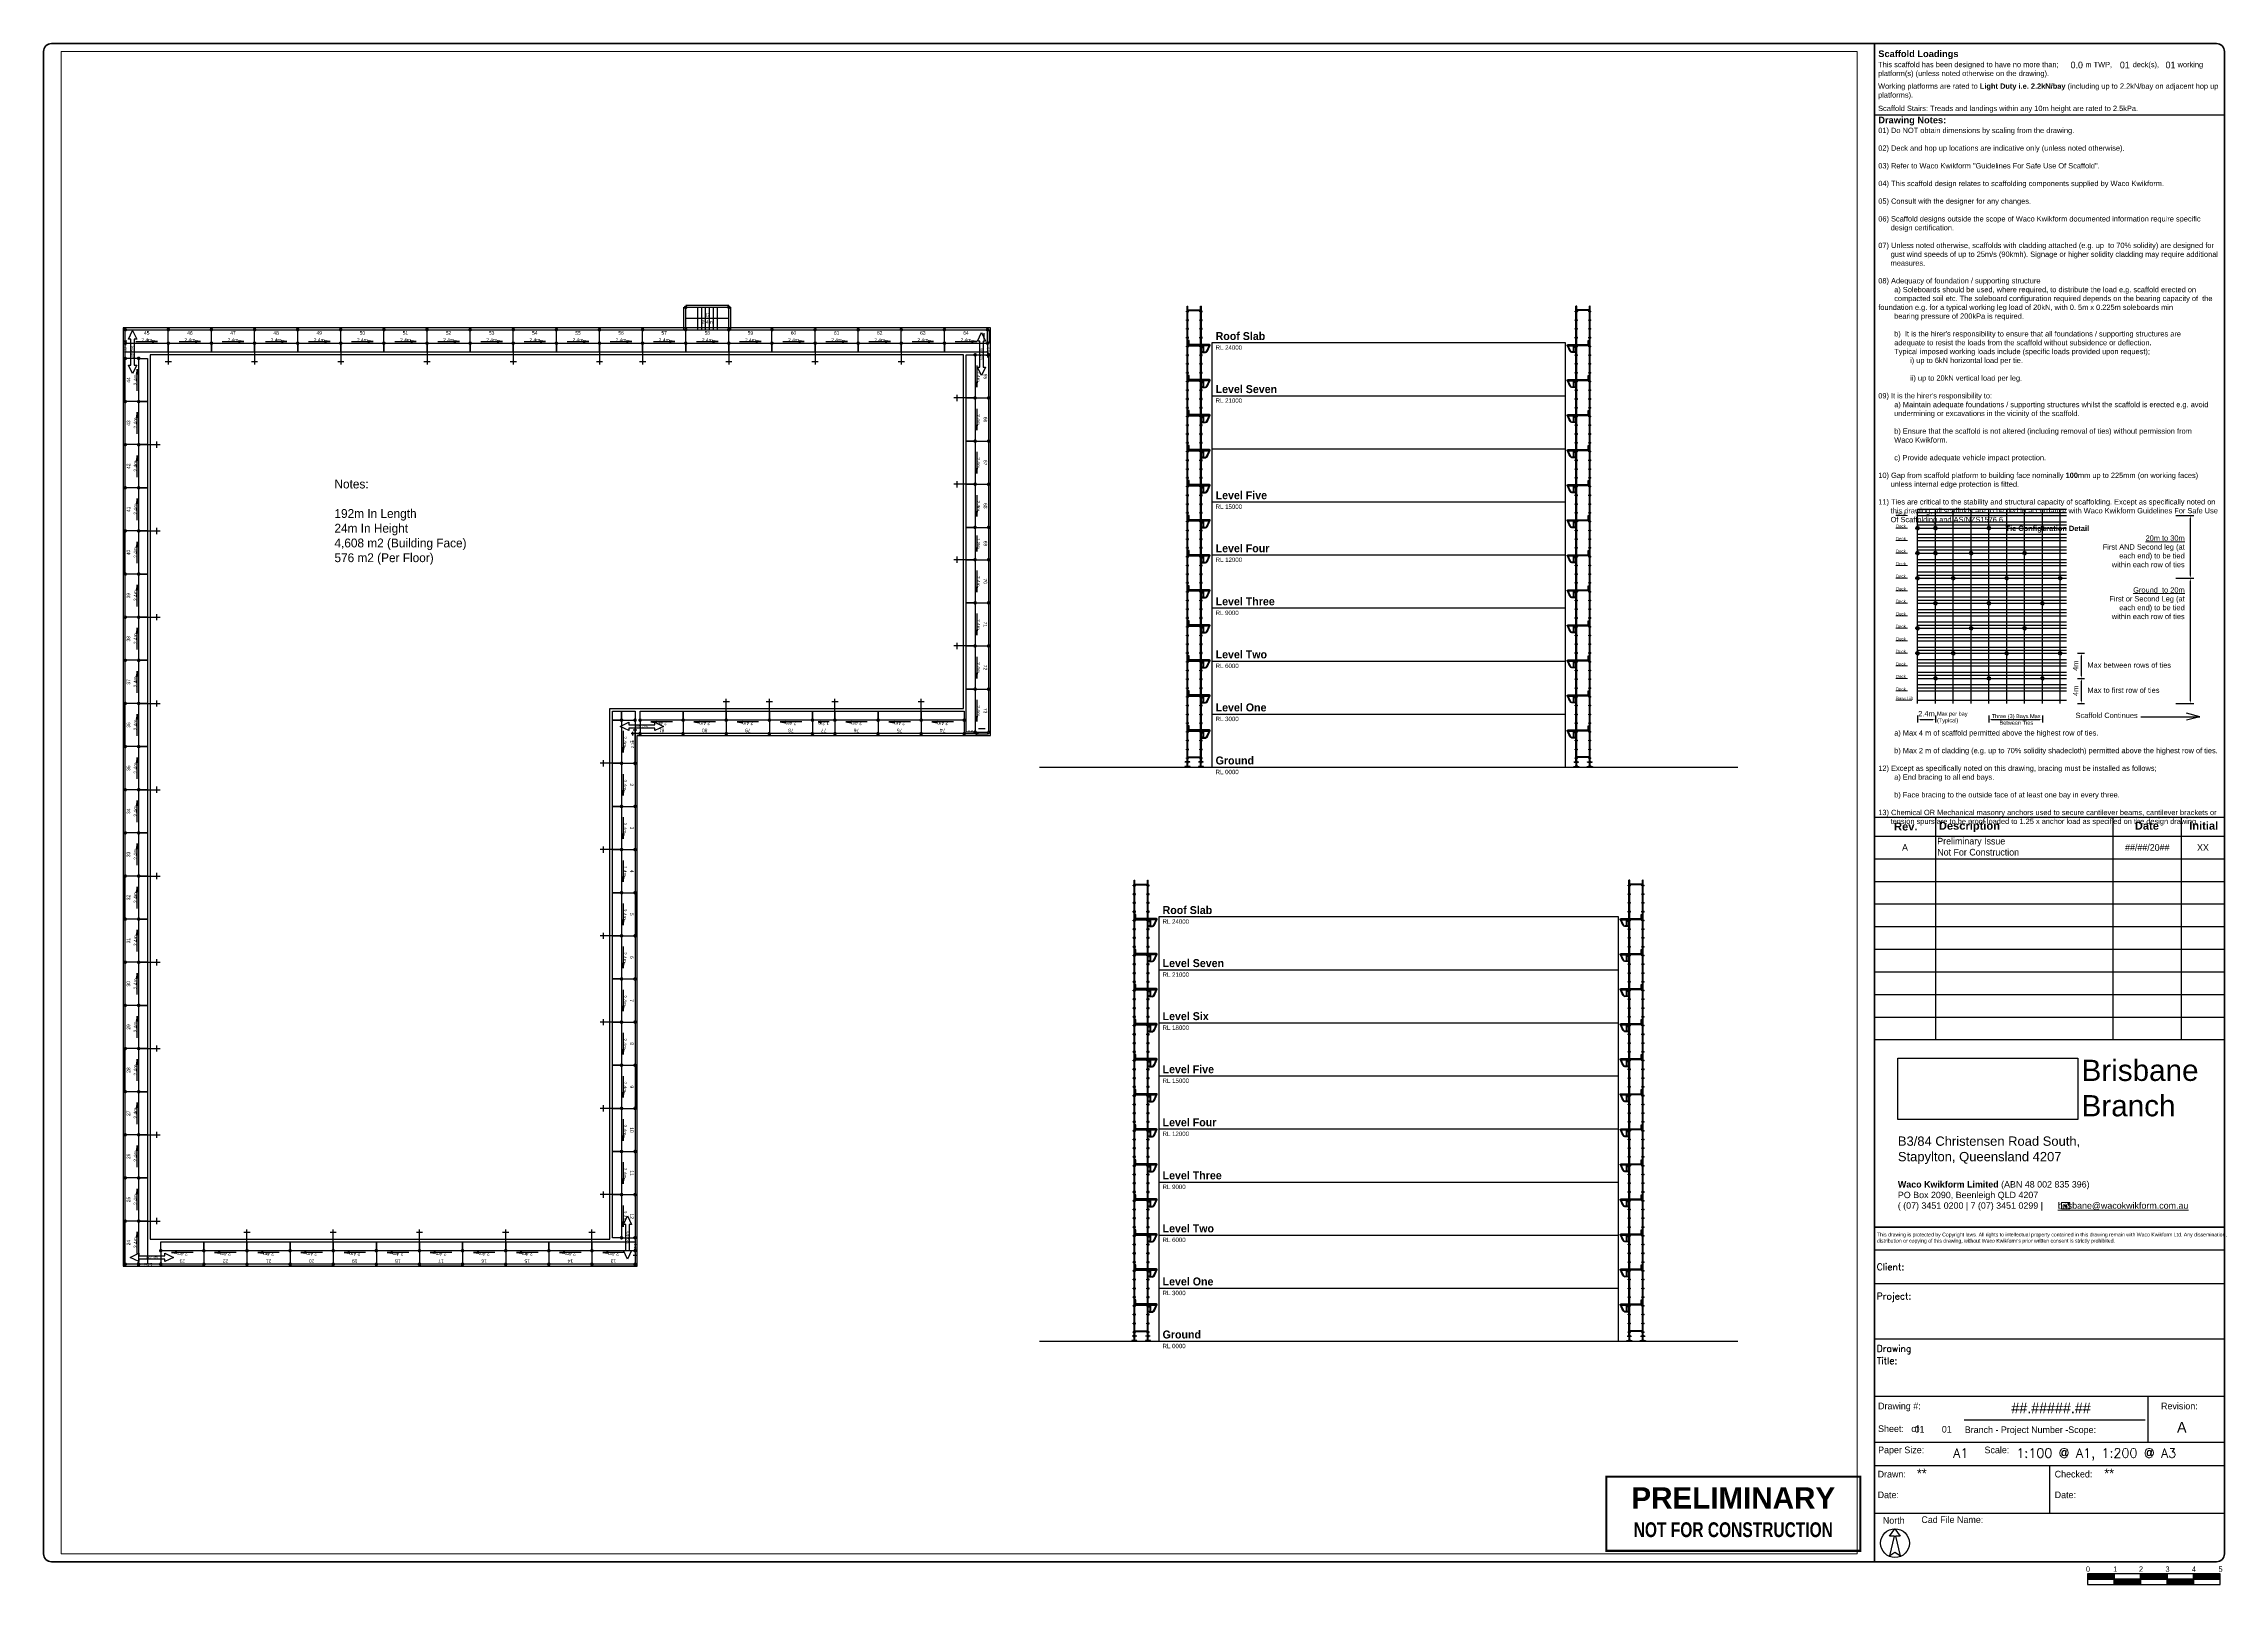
# Paper-space layout 'A1' of a CAD drawing. Header units: millimetres. Extents: x 7 to 829, y 3 to 584.
# The model-space entities are those that its viewports show. They can reach past a viewport. Long polylines and large blocks are cut down to what shows.
import ezdxf
from ezdxf.enums import TextEntityAlignment as Align

# ---------------------------------------------------------------- set-up
doc = ezdxf.new("R2010")
doc.units = ezdxf.units.MM
doc.header["$PDMODE"] = 34
doc.header["$PDSIZE"] = -10
for name, pattern in [('ACAD_ISO02W100', [15, 12, -3]), ('KwikScaf_DASHED', [3.75, 2.5, -1.25]), ('KwikScaf_Line', [1, 1, 0])]:
    doc.linetypes.add(name, pattern=pattern)
doc.layers.get('0').update_dxf_attribs({"linetype": 'CONTINUOUS'})
doc.layers.get('Defpoints').update_dxf_attribs({"linetype": 'CONTINUOUS'})
for name, color, linetype in [('Drawing Sheet', 7, 'CONTINUOUS'), ('KwikScaf Matrix', 7, 'CONTINUOUS'), ('KwikScaf Schematic', 7, 'CONTINUOUS'), ('KwikScaf Sections', 7, 'CONTINUOUS')]:
    doc.layers.add(name, color=color, linetype=linetype)
doc.layers.add('Viewport', color=7, linetype='CONTINUOUS', plot=False)
doc.styles.add('ARCH', font='archd.shx', dxfattribs={"height": 250})
doc.styles.add('ROMANS', font='romans')
doc.styles.add('STAMP', font='arialbd.ttf')
doc.styles.add('Waco', font='vrinda.ttf', dxfattribs={"height": 250})
doc.dimstyles.new('ISO-25', dxfattribs={"dimscale": 0, "dimtxt": 250, "dimasz": 250, "dimexe": 125, "dimexo": 125, "dimgap": 125, "dimtad": 1, "dimdec": 0, "dimdsep": 46, "dimtxsty": 'Standard', "dimcen": 250, "dimclrd": 256, "dimclre": 256, "dimclrt": 256, "dimazin": 0, "dimtfac": 1, "dimtdec": 0, "dimtmove": 0, "dimatfit": 3, "dimfxl": 1, "dimlwd": -1, "dimlwe": -1, "dimarcsym": 0})
picture_1 = doc.add_image_def('image1.png', size_in_pixel=(962, 328))

# ---------------------------------------------------------------- blocks, each defined once
blk = doc.blocks.new('North Arrow')
blk.add_lwpolyline([(-53, 1557), (-511, 1557), (0, 2278), (511, 1557), (53, 1557), (490, -323), (0, 0), (-490, -323), (-53, 1557)])
blk = doc.blocks.new('*D1')
at = {"layer": 'Defpoints', "color": 0, "transparency": 16777216}
for p in [(772.82, 344.36), (775.49, 344.36), (772.82, 334.92)]:
    blk.add_point(p, dxfattribs=at)
at = {"layer": 'Drawing Sheet', "transparency": 16777216}
for p, q in [((774, 344.36), (776.67, 344.36)), ((775.49, 335.92), (775.49, 343.36)), ((774, 334.92), (776.67, 334.92))]:
    blk.add_line(p, q, dxfattribs=at)
for points in [[(775.32, 343.36), (775.66, 343.36), (775.49, 344.36)], [(775.32, 335.92), (775.66, 335.92), (775.49, 334.92)]]:
    blk.add_solid(points, dxfattribs=at)
at = {"layer": 'Drawing Sheet', "lineweight": 0, "transparency": 16777216, "insert": (773.31, 339.64), "char_height": 2, "attachment_point": 5, "rotation": 90}
blk.add_mtext('{\\fArial|b0|i0|c0|p34;4m}', dxfattribs=at)
blk = doc.blocks.new('*D2')
at = {"layer": 'Defpoints', "color": 0, "transparency": 16777216}
for p in [(772.82, 353.81), (775.49, 353.81), (772.82, 344.36)]:
    blk.add_point(p, dxfattribs=at)
at = {"layer": 'Drawing Sheet', "transparency": 16777216}
for p, q in [((774, 353.81), (776.67, 353.81)), ((775.49, 345.36), (775.49, 352.81)), ((774, 344.36), (776.67, 344.36))]:
    blk.add_line(p, q, dxfattribs=at)
for points in [[(775.32, 352.81), (775.66, 352.81), (775.49, 353.81)], [(775.32, 345.36), (775.66, 345.36), (775.49, 344.36)]]:
    blk.add_solid(points, dxfattribs=at)
at = {"layer": 'Drawing Sheet', "lineweight": 0, "transparency": 16777216, "insert": (773.31, 349.09), "char_height": 2, "attachment_point": 5, "rotation": 90}
blk.add_mtext('{\\fArial|b0|i0|c0|p34;4m}', dxfattribs=at)
blk = doc.blocks.new('*D3')
at = {"layer": 'Defpoints', "color": 0, "transparency": 16777216}
for p in [(809.87, 382.13), (816.66, 382.13), (809.87, 334.92)]:
    blk.add_point(p, dxfattribs=at)
at = {"layer": 'Drawing Sheet', "transparency": 16777216}
for p, q in [((811.05, 382.13), (817.84, 382.13)), ((816.66, 335.92), (816.66, 381.13)), ((811.05, 334.92), (817.84, 334.92))]:
    blk.add_line(p, q, dxfattribs=at)
for points in [[(816.49, 381.13), (816.83, 381.13), (816.66, 382.13)], [(816.49, 335.92), (816.83, 335.92), (816.66, 334.92)]]:
    blk.add_solid(points, dxfattribs=at)
at = {"layer": 'Drawing Sheet', "lineweight": 0, "transparency": 16777216, "insert": (814.21, 358.53), "char_height": 2, "attachment_point": 5, "rotation": 90}
blk.add_mtext('{\\fArial|b0|i0|c0|p34;\\H1.2709x;\\L }', dxfattribs=at)
blk = doc.blocks.new('*D4')
at = {"layer": 'Defpoints', "color": 0, "transparency": 16777216}
for p in [(809.87, 405.74), (816.66, 405.74), (809.87, 382.13)]:
    blk.add_point(p, dxfattribs=at)
at = {"layer": 'Drawing Sheet', "transparency": 16777216}
for p, q in [((811.05, 405.74), (817.84, 405.74)), ((816.66, 383.13), (816.66, 404.74)), ((811.05, 382.13), (817.84, 382.13))]:
    blk.add_line(p, q, dxfattribs=at)
for points in [[(816.49, 404.74), (816.83, 404.74), (816.66, 405.74)], [(816.49, 383.13), (816.83, 383.13), (816.66, 382.13)]]:
    blk.add_solid(points, dxfattribs=at)
at = {"layer": 'Drawing Sheet', "lineweight": 0, "transparency": 16777216, "insert": (814.21, 393.94), "char_height": 2, "attachment_point": 5, "rotation": 90}
blk.add_mtext('{\\fArial|b0|i0|c0|p34;\\H1.2709x;\\L }', dxfattribs=at)
blk = doc.blocks.new('*D5')
at = {"layer": 'Defpoints', "color": 0, "transparency": 16777216}
for p in [(713.68, 331.52), (720.4, 331.52), (720.4, 328.85)]:
    blk.add_point(p, dxfattribs=at)
at = {"layer": 'Drawing Sheet', "transparency": 16777216}
for p, q in [((713.68, 330.34), (713.68, 327.67)), ((720.4, 330.34), (720.4, 327.67)), ((714.68, 328.85), (719.4, 328.85))]:
    blk.add_line(p, q, dxfattribs=at)
for points in [[(714.68, 329.02), (714.68, 328.69), (713.68, 328.85)], [(719.4, 329.02), (719.4, 328.69), (720.4, 328.85)]]:
    blk.add_solid(points, dxfattribs=at)
at = {"layer": 'Drawing Sheet', "lineweight": 0, "transparency": 16777216, "insert": (717.04, 331.04), "char_height": 2, "attachment_point": 5}
blk.add_mtext('{\\fArial|b0|i0|c0|p34;2.4m}', dxfattribs=at)
blk = doc.blocks.new('*D6')
at = {"layer": 'Defpoints', "color": 0, "transparency": 16777216}
for p in [(740.56, 331.52), (760.73, 331.52), (760.73, 328.85)]:
    blk.add_point(p, dxfattribs=at)
at = {"layer": 'Drawing Sheet', "transparency": 16777216}
for p, q in [((740.56, 330.34), (740.56, 327.67)), ((760.73, 330.34), (760.73, 327.67)), ((741.56, 328.85), (759.73, 328.85))]:
    blk.add_line(p, q, dxfattribs=at)
for points in [[(741.56, 329.02), (741.56, 328.69), (740.56, 328.85)], [(759.73, 329.02), (759.73, 328.69), (760.73, 328.85)]]:
    blk.add_solid(points, dxfattribs=at)
at = {"layer": 'Drawing Sheet', "lineweight": 0, "transparency": 16777216, "insert": (750.65, 331.04), "char_height": 2, "attachment_point": 5}
blk.add_mtext('{\\fArial|b0|i0|c0|p34; }', dxfattribs=at)
blk = doc.blocks.new('*U38')
at = {"lineweight": 5}
h = blk.add_hatch(color=256, dxfattribs=at)
h.dxf.hatch_style = 1
h.paths.add_polyline_path([(72.95, -26.1), (73.34, -26.1), (73.34, -26.55), (72.95, -26.55)])
for points in [[(70.58, -25.82), (73.71, -25.82), (73.71, -28.11), (70.58, -28.11)], [(72.95, -26.1), (73.34, -26.1), (73.34, -26.55), (72.95, -26.55)]]:
    blk.add_lwpolyline(points, close=True, dxfattribs=at)
for points in [[(71.52, -26.85), (72.53, -26.85)], [(71.69, -27.17), (72.7, -27.17)], [(71.84, -27.5), (72.86, -27.5)]]:
    blk.add_lwpolyline(points, dxfattribs=at)
at = {"layer": 'Viewport', "color": 5}
blk.add_lwpolyline([(0, 35.63), (132, 35.63), (132, -35.11), (0, -35.11)], close=True, dxfattribs=at)
at = {"attachment_point": 1, "style": 'ARCH'}
for s, width, insert, char_height in [('{\\fArial|b0|i0|c0|p34;\\C179;\\c5709850;Brisbane\\PBranch}', 61.8472, (78.16, 28.06), 8), ('{\\fArial|b0|i0|c0|p34;B3/84 Christensen Road South, \\PStapylton, Queensland 4207}', 133.3793, (8.87, -0.88), 3.5)]:
    blk.add_mtext_dynamic_manual_height_columns(s, width=width, gutter_width=1250, heights=[0], dxfattribs=dict(at, insert=insert, char_height=char_height))
at = {"lineweight": 5, "insert": (8.87, -28.86), "char_height": 2.4, "attachment_point": 7, "style": 'ARCH'}
blk.add_mtext_dynamic_manual_height_columns('{\\fArial|b1|i0|c0|p34;\\C251;\\c5855577;Waco Kwikform Limited\\fArialMT|b0|i0|c0|p0; \\fArial|b0|i0|c0|p34;(ABN 48 002 835 396) \\PPO Box 2090, Beenleigh QLD 4207\\fArialMT|b0|i0|c0|p0;^J\\fWingdings 2|b0|i0|c2|p18;\\C256;(\\fArialMT|b0|i0|c0|p0;\\C251;\\c5855577; \\fArial|b0|i0|c0|p34;(07) 3451 0200\\~| \\fWingdings 2|b0|i0|c2|p18;\\C256;7\\fArialMT|b0|i0|c0|p0;\\C251;\\c5855577; \\fArial|b0|i0|c0|p34;(07) 3451 0299 |     \\H1x;\\C256; \\L\\C5;brisbane@wacokwikform.com.au}', width=130.0118, gutter_width=1250, heights=[0], dxfattribs=at)
image = blk.add_image(picture_1, insert=(8.87, 5.47), size_in_units=(67.87, 23.14))
image.dxf.flags = 15
blk = doc.blocks.new('Revision')
for tag, p in [('REV', (11.56, 4.26)), ('REV_DATE', (102.92, 4.26)), ('INITIAL', (123.92, 4.26))]:
    blk.add_attdef(tag, text='', height=2.5).set_placement(p, align=Align.MIDDLE_CENTER)
for tag, p in [('REV_DESCRIPTION_001', (23.73, 5.39)), ('REV_DESCRIPTION_002', (23.73, 1.22))]:
    blk.add_attdef(tag, p, '', height=2.5)
blk = doc.blocks.new('Drawing_Details')
at = {"layer": 'Drawing Sheet'}
blk.add_line((-95.62, 49.79), (-27.44, 49.79), dxfattribs=at)
at = {"insert": (-128.54, 120.32), "char_height": 1.4, "attachment_point": 1, "style": 'Waco'}
blk.add_mtext_dynamic_manual_height_columns("This drawing is protected by Copyright laws. All rights to intellectual property contained in this drawing remain with Waco Kwikform Ltd. Any dissemination, distribution or copying of this drawing, without Waco Kwikform's prior written consent is strictly prohibited.", width=127.8083, gutter_width=1250, heights=[0], dxfattribs=at)
at = {"layer": 'Drawing Sheet'}
for s, height, style, p in [('Client:', 2.512, 'ROMANS', (-128.59, 106.19)), ('Project:', 2.512, 'ROMANS', (-128.59, 95.16)), ('Drawing', 2.512, 'ROMANS', (-128.59, 75.41)), ('Title:', 2.512, 'ROMANS', (-128.59, 70.82)), ('Drawing #:', 2.512, 'ARCH', (-128.1, 53.75)), ('Revision:', 2.512, 'ARCH', (-21.39, 53.75)), ('Sheet:   of  ', 2.5125, 'ARCH', (-128.1, 45.2)), ('Branch - Project Number -Scope:', 2.5125, 'ARCH', (-95.41, 44.8)), ('Paper Size:', 2.5125, 'ARCH', (-128.09, 37.2)), ('Scale:', 2.512, 'ARCH', (-87.96, 37.2)), ('Drawn:', 2.512, 'ARCH', (-128.27, 28.06)), ('Checked:', 2.512, 'ARCH', (-61.5, 28.06)), ('Date:', 2.512, 'ARCH', (-128.27, 20.26)), ('Date:', 2.512, 'ARCH', (-61.5, 20.26)), ('Cad File Name:', 2.5125, 'ARCH', (-111.78, 10.91))]:
    blk.add_text(s, height=height, dxfattribs=dict(at, style=style)).set_placement(p)
at = {"layer": 'Drawing Sheet', "color": 5}
for tag, p, style in [('CLIENT', (-112.14, 106.19), 'ROMANS'), ('PROJECT_ADDRESS', (-112.14, 95.41), 'ROMANS'), ('PROJECT_ADDRESS_2', (-112.14, 89.07), 'ROMANS'), ('PROJECT_ADDRESS_3', (-112.14, 82.99), 'ROMANS'), ('DRAWING_TITLE', (-112.14, 75.33), 'ROMANS'), ('DRAWING_TITLE_2', (-112.14, 68.59), 'ROMANS'), ('DRAWING_TITLE_3', (-112.14, 62.7), 'ROMANS'), ('SCALE', (-75.97, 35.49), 'ROMANS'), ('DRAWNBY', (-113.45, 27.87), 'ARCH'), ('CHECKEDBY', (-42.77, 27.87), 'ARCH'), ('DRAWN_DATE', (-113.45, 19.93), 'ARCH'), ('CHECKED_DATE', (-43, 19.93), 'ARCH')]:
    blk.add_attdef(tag, p, '', height=3.52, dxfattribs=dict(at, style=style))
for tag, height, style, p in [('BRCH.PROJ.SCPE', 4.02, 'ARCH', (-62.88, 52.23)), ('S#', 2.5, 'ARCH', (-112.45, 44.99)), ('O#', 2.5, 'ARCH', (-102.2, 44.99)), ('REVISION', 4.02, 'ARCH', (-13.57, 44.99)), ('PAPER_SIZE', 3.52, 'ROMANS', (-96.92, 35.49))]:
    blk.add_attdef(tag, text='', height=height, dxfattribs=dict(at, style=style)).set_placement(p, align=Align.CENTER)
at = {"layer": 'Drawing Sheet', "color": 5, "style": 'ARCH', "flags": 10}
blk.add_attdef('DRAWING_FILE_NAME', (-111.74, 3.55), '', height=2, dxfattribs=at)
blk = doc.blocks.new('Scaffold Decks')
at = {"color": 1}
for tag, p in [('HEIGHT', (78.66, 17.51)), ('WORKING_DECKS', (113.56, 17.51)), ('DECKS', (96.31, 17.51))]:
    blk.add_attdef(tag, text='', height=2.5, dxfattribs=at).set_placement(p, align=Align.RIGHT)
at = {"layer": 'Drawing Sheet', "insert": (1.42, 19.92), "char_height": 3.00144, "width": 129.7247, "attachment_point": 1, "style": 'ARCH'}
blk.add_mtext('{\\fArial|b0|i0|c0|p34;\\H0.66667x;\\C7;This scaffold has been designed to have no more than; \\fArial|b1|i0|c0|p34;\\C1;            \\fArial|b0|i0|c0|p34;\\C7;m TWP, \\fArial|b1|i0|c0|p34;\\C1;         \\fArial|b0|i0|c0|p34;\\C7;deck(s),         working platform(s) (unless noted otherwise on the drawing).}', dxfattribs=at)
blk = doc.blocks.new('*U13')
at = {"layer": 'Drawing Sheet', "insert": (1.42, 11.78), "char_height": 3.00144, "width": 129.7247, "attachment_point": 1, "style": 'ARCH'}
blk.add_mtext('{\\fArial|b0|i0|c0|p34;\\H0.66664x;\\C7;Working platforms are rated to \\fArial|b1|i0|c0|p34;\\C1;Light Duty i.e. 2.2kN/bay\\C7; \\fArial|b0|i0|c0|p34;(including up to 2.2kN/bay on adjacent hop up platforms).}', dxfattribs=at)
blk = doc.blocks.new('*U15')
at = {"layer": 'Drawing Sheet', "color": 1, "const_width": 0.798}
blk.add_lwpolyline([(0, 27.94), (-95.79, 27.94), (-95.79, 0), (0, 0)], close=True, dxfattribs=at)
at = {"layer": 'Drawing Sheet', "color": 1, "style": 'STAMP'}
blk.add_text('PRELIMINARY', height=7.9825, dxfattribs=at).set_placement((-47.89, 19.96), align=Align.MIDDLE)
at = {"layer": 'Drawing Sheet', "color": 1, "style": 'STAMP', "width": 0.75}
blk.add_text('NOT FOR CONSTRUCTION', height=5.5877, dxfattribs=at).set_placement((-47.89, 7.98), align=Align.MIDDLE)
blk = doc.blocks.new('2D Standard 3 Metre')
at = {"layer": 'KwikScaf Matrix', "color": 0, "extrusion": (0, 1, 0)}
for p, q in [((-185, -24), (-185, 24)), ((-185, 24), (-8, 24)), ((-33, 16), (7, 16)), ((-33, 16), (-33, 6)), ((-33, 6), (-33, -6)), ((-8, 64), (-8, 60)), ((-8, 64), (32, 64)), ((-8, 60), (-8, 22)), ((-8, 22), (32, 22)), ((-8, 22), (-8, 18)), ((32, 18), (-8, 18)), ((7, 6), (7, 16)), ((7, -6), (7, 6)), ((32, 60), (32, 64)), ((32, 22), (32, 60)), ((32, 24), (487, 24)), ((32, 18), (32, 22)), ((462, 16), (462, 6)), ((462, 16), (502, 16)), ((462, 6), (462, -6)), ((487, 64), (487, 60)), ((487, 64), (527, 64)), ((487, 60), (487, 22)), ((487, 22), (527, 22)), ((487, 22), (487, 18)), ((527, 18), (487, 18)), ((502, 6), (502, 16)), ((502, -6), (502, 6)), ((527, 60), (527, 64)), ((527, 22), (527, 60)), ((527, 24), (982, 24)), ((527, 18), (527, 22)), ((957, 16), (997, 16)), ((957, 16), (957, 6)), ((957, 6), (957, -6)), ((982, 64), (982, 60)), ((982, 64), (1022, 64)), ((982, 60), (982, 22)), ((982, 22), (1022, 22)), ((982, 22), (982, 18)), ((1022, 18), (982, 18)), ((997, 6), (997, 16)), ((997, -6), (997, 6)), ((1022, 60), (1022, 64)), ((1022, 22), (1022, 60)), ((1022, 24), (1477, 24)), ((1022, 18), (1022, 22)), ((1452, 16), (1492, 16)), ((1452, 16), (1452, 6)), ((1452, 6), (1452, -6)), ((1477, 64), (1477, 60)), ((1477, 64), (1517, 64)), ((1477, 60), (1477, 22)), ((1477, 22), (1517, 22)), ((1477, 22), (1477, 18)), ((1517, 18), (1477, 18)), ((1492, 6), (1492, 16)), ((1492, -6), (1492, 6)), ((1517, 60), (1517, 64)), ((1517, 22), (1517, 60)), ((1517, 24), (1972, 24)), ((1517, 18), (1517, 22)), ((1947, 16), (1987, 16)), ((1947, 16), (1947, 6)), ((1947, 6), (1947, -6)), ((1972, 64), (1972, 60)), ((1972, 64), (2012, 64)), ((1972, 60), (1972, 22)), ((1972, 22), (2012, 22)), ((1972, 22), (1972, 18)), ((2012, 18), (1972, 18)), ((1987, 6), (1987, 16)), ((1987, -6), (1987, 6)), ((2012, 60), (2012, 64)), ((2012, 22), (2012, 60)), ((2012, 24), (2467, 24)), ((2012, 18), (2012, 22)), ((2442, 16), (2442, 6)), ((2442, 16), (2482, 16)), ((2442, 6), (2442, -6)), ((2467, 64), (2467, 60)), ((2467, 64), (2507, 64)), ((2467, 60), (2467, 22)), ((2467, 22), (2507, 22)), ((2467, 22), (2467, 18)), ((2507, 18), (2467, 18)), ((2482, 6), (2482, 16)), ((2482, -6), (2482, 6)), ((2507, 60), (2507, 64)), ((2507, 22), (2507, 60)), ((2507, 24), (2787, 24)), ((2507, 18), (2507, 22)), ((2787, 24), (2787, -24)), ((-185, -24), (-8, -24)), ((-33, -6), (-33, -16)), ((-33, -16), (7, -16)), ((-8, -18), (32, -18)), ((-8, -18), (-8, -22)), ((-8, -22), (-8, -60)), ((-8, -22), (32, -22)), ((-8, -60), (-8, -64)), ((-8, -64), (32, -64)), ((7, -16), (7, -6)), ((32, -22), (32, -18)), ((32, -60), (32, -22)), ((32, -24), (487, -24)), ((32, -64), (32, -60)), ((462, -6), (462, -16)), ((462, -16), (502, -16)), ((487, -18), (527, -18)), ((487, -18), (487, -22)), ((487, -22), (487, -60)), ((487, -22), (527, -22)), ((487, -60), (487, -64)), ((487, -64), (527, -64)), ((502, -16), (502, -6)), ((527, -22), (527, -18)), ((527, -60), (527, -22)), ((527, -24), (982, -24)), ((527, -64), (527, -60)), ((957, -6), (957, -16)), ((957, -16), (997, -16)), ((982, -18), (1022, -18)), ((982, -18), (982, -22)), ((982, -22), (982, -60)), ((982, -22), (1022, -22)), ((982, -60), (982, -64)), ((982, -64), (1022, -64)), ((997, -16), (997, -6)), ((1022, -22), (1022, -18)), ((1022, -60), (1022, -22)), ((1022, -24), (1477, -24)), ((1022, -64), (1022, -60)), ((1452, -6), (1452, -16)), ((1452, -16), (1492, -16)), ((1477, -18), (1517, -18)), ((1477, -18), (1477, -22)), ((1477, -22), (1477, -60)), ((1477, -22), (1517, -22)), ((1477, -60), (1477, -64)), ((1477, -64), (1517, -64)), ((1492, -16), (1492, -6)), ((1517, -22), (1517, -18)), ((1517, -60), (1517, -22)), ((1517, -24), (1972, -24)), ((1517, -64), (1517, -60)), ((1947, -6), (1947, -16)), ((1947, -16), (1987, -16)), ((1972, -18), (2012, -18)), ((1972, -18), (1972, -22)), ((1972, -22), (1972, -60)), ((1972, -22), (2012, -22)), ((1972, -60), (1972, -64)), ((1972, -64), (2012, -64)), ((1987, -16), (1987, -6)), ((2012, -22), (2012, -18)), ((2012, -60), (2012, -22)), ((2012, -24), (2467, -24)), ((2012, -64), (2012, -60)), ((2442, -6), (2442, -16)), ((2442, -16), (2482, -16)), ((2467, -18), (2507, -18)), ((2467, -18), (2467, -22)), ((2467, -22), (2467, -60)), ((2467, -22), (2507, -22)), ((2467, -60), (2467, -64)), ((2467, -64), (2507, -64)), ((2482, -16), (2482, -6)), ((2507, -22), (2507, -18)), ((2507, -60), (2507, -22)), ((2507, -24), (2787, -24)), ((2507, -64), (2507, -60))]:
    blk.add_line(p, q, dxfattribs=at)
blk = doc.blocks.new('2D Standard 2 Metre')
at = {"layer": 'KwikScaf Matrix', "color": 0, "extrusion": (0, 1, 0)}
for p, q in [((-185, -24), (-185, 24)), ((-185, 24), (-8, 24)), ((-33, 16), (7, 16)), ((-33, 16), (-33, 6)), ((-33, 6), (-33, -6)), ((-8, 64), (-8, 60)), ((-8, 64), (32, 64)), ((-8, 60), (-8, 22)), ((-8, 22), (32, 22)), ((-8, 22), (-8, 18)), ((32, 18), (-8, 18)), ((7, 6), (7, 16)), ((7, -6), (7, 6)), ((32, 60), (32, 64)), ((32, 22), (32, 60)), ((32, 24), (487, 24)), ((32, 18), (32, 22)), ((462, 16), (502, 16)), ((462, 16), (462, 6)), ((462, 6), (462, -6)), ((487, 64), (487, 60)), ((487, 64), (527, 64)), ((487, 60), (487, 22)), ((487, 22), (527, 22)), ((487, 22), (487, 18)), ((527, 18), (487, 18)), ((502, 6), (502, 16)), ((502, -6), (502, 6)), ((527, 60), (527, 64)), ((527, 22), (527, 60)), ((527, 24), (982, 24)), ((527, 18), (527, 22)), ((957, 16), (997, 16)), ((957, 16), (957, 6)), ((957, 6), (957, -6)), ((982, 64), (982, 60)), ((982, 64), (1022, 64)), ((982, 60), (982, 22)), ((982, 22), (1022, 22)), ((982, 22), (982, 18)), ((1022, 18), (982, 18)), ((997, 6), (997, 16)), ((997, -6), (997, 6)), ((1022, 60), (1022, 64)), ((1022, 22), (1022, 60)), ((1022, 24), (1477, 24)), ((1022, 18), (1022, 22)), ((1452, 16), (1492, 16)), ((1452, 16), (1452, 6)), ((1452, 6), (1452, -6)), ((1477, 64), (1517, 64)), ((1477, 64), (1477, 60)), ((1477, 60), (1477, 22)), ((1477, 22), (1517, 22)), ((1477, 22), (1477, 18)), ((1517, 18), (1477, 18)), ((1492, 6), (1492, 16)), ((1492, -6), (1492, 6)), ((1517, 60), (1517, 64)), ((1517, 22), (1517, 60)), ((1517, 24), (1796, 24)), ((1517, 18), (1517, 22)), ((1796, 24), (1796, -24)), ((-185, -24), (-8, -24)), ((-33, -6), (-33, -16)), ((-33, -16), (7, -16)), ((-8, -18), (32, -18)), ((-8, -18), (-8, -22)), ((-8, -22), (-8, -60)), ((-8, -22), (32, -22)), ((-8, -60), (-8, -64)), ((-8, -64), (32, -64)), ((7, -16), (7, -6)), ((32, -22), (32, -18)), ((32, -60), (32, -22)), ((32, -24), (487, -24)), ((32, -64), (32, -60)), ((462, -6), (462, -16)), ((462, -16), (502, -16)), ((487, -18), (527, -18)), ((487, -18), (487, -22)), ((487, -22), (487, -60)), ((487, -22), (527, -22)), ((487, -60), (487, -64)), ((487, -64), (527, -64)), ((502, -16), (502, -6)), ((527, -22), (527, -18)), ((527, -60), (527, -22)), ((527, -24), (982, -24)), ((527, -64), (527, -60)), ((957, -6), (957, -16)), ((957, -16), (997, -16)), ((982, -18), (1022, -18)), ((982, -18), (982, -22)), ((982, -22), (982, -60)), ((982, -22), (1022, -22)), ((982, -60), (982, -64)), ((982, -64), (1022, -64)), ((997, -16), (997, -6)), ((1022, -22), (1022, -18)), ((1022, -60), (1022, -22)), ((1022, -24), (1477, -24)), ((1022, -64), (1022, -60)), ((1452, -6), (1452, -16)), ((1452, -16), (1492, -16)), ((1477, -18), (1517, -18)), ((1477, -18), (1477, -22)), ((1477, -22), (1517, -22)), ((1477, -22), (1477, -60)), ((1477, -60), (1477, -64)), ((1477, -64), (1517, -64)), ((1492, -16), (1492, -6)), ((1517, -22), (1517, -18)), ((1517, -60), (1517, -22)), ((1517, -24), (1796, -24)), ((1517, -64), (1517, -60))]:
    blk.add_line(p, q, dxfattribs=at)
blk = doc.blocks.new('2D Jack Adjustable Screw')
at = {"color": 0, "extrusion": (1, -1.83691e-16, 2.30446e-16)}
for p, q in [((-265.5, 100), (-273.5, 100)), ((-273.5, 100), (-273.5, -52)), ((-265.5, 100), (-265.5, -52)), ((-265.5, 42.5), (-40, 42.5)), ((-265.5, 5.5), (-40, 5.5)), ((-40, 87.75), (-35, 87.75)), ((-40, 87.75), (-40, 24)), ((-40, 24), (-40, -39.75)), ((-35, 151.5), (-20, 151.5)), ((-35, 62.25), (-35, 151.5)), ((-35, 62.25), (-20, 62.25)), ((-20, 62.25), (-20, 151.5)), ((-20, 87.75), (0, 87.75)), ((0, 24), (0, 87.75)), ((0, 42.5), (454.5, 42.5)), ((0, -39.75), (0, 24)), ((0, 5.5), (454.5, 5.5)), ((454.5, 24), (454.5, 42.5)), ((454.5, 5.5), (454.5, 24)), ((-265.5, -52), (-273.5, -52)), ((-40, -39.75), (-35, -39.75)), ((-20, -14.25), (-35, -14.25)), ((-35, -103.5), (-35, -14.25)), ((-35, -103.5), (-20, -103.5)), ((-20, -103.5), (-20, -14.25)), ((-20, -39.75), (0, -39.75))]:
    blk.add_line(p, q, dxfattribs=at)
blk = doc.blocks.new('2D SBB 2 Board')
at = {"color": 0}
for p, q in [((-4, 93), (47, 93)), ((-4, 88), (-4, 93)), ((42, 88), (-4, 88)), ((47, 440), (0, 440)), ((0, 440), (0, 392)), ((0, 392), (106, 392)), ((8, 466), (38, 466)), ((11, 440), (8, 466)), ((28, 316), (18, 392)), ((38, 316), (28, 316)), ((38, 466), (38, 440)), ((38, 392), (38, 316)), ((42, 42), (42, 88)), ((47, 42), (42, 42)), ((504, 491), (47, 491)), ((47, 491), (47, 445)), ((504, 445), (47, 445)), ((47, 445), (47, 440)), ((504, 440), (47, 440)), ((47, 93), (47, 42)), ((47, 84), (106, 84)), ((47, 50), (232, 50)), ((106, 392), (106, 440)), ((106, 84), (106, 392)), ((106, 84), (123, 84)), ((123, 84), (140, 84)), ((140, 84), (140, 440)), ((140, 84), (222, 84)), ((315, 147), (437, 440)), ((343, 124), (473, 440)), ((504, 445), (504, 491)), ((504, 440), (504, 445))]:
    blk.add_line(p, q, dxfattribs=at)
for radius, start, end in [(102, 270, 339.40778), (136, 274.32085, 333.17915)]:
    blk.add_arc((222, 185), radius, start, end, dxfattribs=at)
blk = doc.blocks.new('2D Transom 0.7 Metre')
at = {"color": 0, "extrusion": (0, 1, -1.83691e-16)}
for p, q in [((0, -25), (0, 50)), ((0, 50), (20, 50)), ((50, 0), (13, 0)), ((20, 50), (17, 25)), ((17, 25), (25, 25)), ((25, 63), (689, 63)), ((25, 30), (25, 63)), ((25, 30), (689, 30)), ((25, 25), (25, 30)), ((25, 25), (689, 25)), ((50, 25), (50, 0)), ((664, 25), (664, 0)), ((664, 0), (701, 0)), ((689, 30), (689, 63)), ((689, 25), (689, 30)), ((697, 25), (689, 25)), ((694, 50), (697, 25)), ((714, 50), (694, 50)), ((701, 0), (704, -25)), ((714, -25), (714, 50)), ((10, -25), (0, -25)), ((13, 0), (10, -25)), ((704, -25), (714, -25))]:
    blk.add_line(p, q, dxfattribs=at)

msp = doc.modelspace()

# ---------------------------------------------------------------- linework, layer by layer
at = {"color": 4, "linetype": 'ACAD_ISO02W100'}
msp.add_lwpolyline([(-13117, 50491), (-13117, -2571), (15945, -2571), (15945, 27429), (35945, 27429), (35945, 50491)], close=True, dxfattribs=at)
for points in [[(48465, 25646), (68465, 25646), (68465, 49646), (48465, 49646)], [(-11586, 48960), (-11586, -1040), (14414, -1040), (14414, 28960), (34414, 28960), (34414, 48960)], [(45465, -6812), (71465, -6812), (71465, 17188), (45465, 17188)]]:
    msp.add_lwpolyline(points, close=True)
for points in [[(48465, 46646), (68465, 46646)], [(48465, 43646), (68465, 43646)], [(48465, 40646), (68465, 40646)], [(48465, 40646), (68465, 40646)], [(48465, 37646), (68465, 37646)], [(48465, 34646), (68465, 34646)], [(48465, 31646), (68465, 31646)], [(48465, 28646), (68465, 28646)], [(38719, 25646), (78211, 25646)], [(45465, 14188), (71465, 14188)], [(45465, 11188), (71465, 11188)], [(45465, 8188), (71465, 8188)], [(45465, 8188), (71465, 8188)], [(45465, 5188), (71465, 5188)], [(45465, 2188), (71465, 2188)], [(45465, -812), (71465, -812)], [(45465, -3812), (71465, -3812)], [(38719, -6812), (78211, -6812)]]:
    msp.add_lwpolyline(points)
at = {"layer": 'KwikScaf Schematic', "color": 3, "linetype": 'KwikScaf_DASHED'}
for p, q in [((18601, 50380), (18601, 51650)), ((21140, 51750), (18701, 51750)), ((21240, 51650), (21240, 50380)), ((-10567, 50480), (-13006, 50480)), ((-811, 50480), (-3250, 50480)), ((8945, 50480), (6506, 50480)), ((16262, 50480), (13823, 50480)), ((26018, 50480), (23579, 50480)), ((35774, 50480), (33335, 50480)), ((35574, 50180), (35574, 49818)), ((35874, 50380), (35874, 49618)), ((-13106, 48759), (-13106, 46320)), ((35934, 46521), (35934, 48960)), ((-13106, 39003), (-13106, 36564)), ((35934, 27619), (35934, 30058)), ((-13106, 29247), (-13106, 26808)), ((16116, 27440), (18555, 27440)), ((23433, 27440), (25872, 27440)), ((32020, 27440), (34459, 27440)), ((35834, 27519), (35072, 27519)), ((35634, 27819), (35272, 27819)), ((-13106, 19491), (-13106, 17052)), ((15934, 16107), (15934, 18546)), ((-13106, 9735), (-13106, 7296)), ((15934, 6351), (15934, 8790)), ((-13106, -21), (-13106, -2460)), ((-10995, -2560), (-8556, -2560)), ((-3678, -2560), (-1239, -2560)), ((3639, -2560), (6078, -2560)), ((13395, -2560), (15834, -2560))]:
    msp.add_line(p, q, dxfattribs=at)
at = {"layer": 'KwikScaf Schematic', "color": 3, "linetype": 'KwikScaf_Line'}
for p, q in [((18701, 51650), (21140, 51650)), ((18701, 50380), (18701, 51650)), ((21140, 51015), (18701, 51015)), ((19366, 51650), (19366, 50380)), ((19588, 51650), (19588, 50380)), ((19809, 51650), (19809, 50380)), ((20031, 51650), (20031, 50380)), ((20253, 51650), (20253, 50380)), ((20475, 51650), (20475, 50380)), ((21140, 50380), (21140, 51650)), ((-13106, 49759), (-12906, 49759)), ((-13006, 50380), (-10567, 50380)), ((-13006, 49618), (-13006, 50380)), ((-13006, 48659), (-13006, 49859)), ((-13006, 49618), (-10567, 49618)), ((-13006, 49110), (-13006, 49618)), ((-12824, 49847), (-12591, 50335)), ((-12684, 49847), (-12824, 49847)), ((-12684, 48384), (-12684, 49847)), ((-12591, 50335), (-12358, 49847)), ((-12358, 49847), (-12498, 49847)), ((-12498, 49847), (-12498, 48384)), ((-12396, 49713), (-11177, 49713)), ((-11177, 49713), (-11482, 49761)), ((-11177, 49713), (-11482, 49666)), ((-10567, 50380), (-8128, 50380)), ((-10567, 49618), (-10567, 50380)), ((-10567, 49618), (-8128, 49618)), ((-10567, 49110), (-10567, 49618)), ((-10567, 49618), (-10567, 49110)), ((-9957, 49713), (-8738, 49713)), ((-8738, 49713), (-9043, 49761)), ((-8738, 49713), (-9043, 49666)), ((-8128, 49618), (-8128, 50380)), ((-8128, 50380), (-5689, 50380)), ((-8128, 49618), (-8128, 49110)), ((-8128, 49618), (-5689, 49618)), ((-8128, 49110), (-8128, 49618)), ((-7518, 49713), (-6299, 49713)), ((-6299, 49713), (-6604, 49761)), ((-6299, 49713), (-6604, 49666)), ((-5689, 49618), (-5689, 50380)), ((-5689, 50380), (-3250, 50380)), ((-5689, 49618), (-5689, 49110)), ((-5689, 49618), (-3250, 49618)), ((-5689, 49110), (-5689, 49618)), ((-5079, 49713), (-3860, 49713)), ((-3860, 49713), (-4165, 49761)), ((-3860, 49713), (-4165, 49666)), ((-3250, 49618), (-3250, 50380)), ((-3250, 50380), (-811, 50380)), ((-3250, 49618), (-3250, 49110)), ((-3250, 49618), (-811, 49618)), ((-3250, 49110), (-3250, 49618)), ((-2640, 49713), (-1421, 49713)), ((-1421, 49713), (-1726, 49761)), ((-1421, 49713), (-1726, 49666)), ((-811, 49618), (-811, 50380)), ((-811, 50380), (1628, 50380)), ((-811, 49618), (-811, 49110)), ((-811, 49618), (1628, 49618)), ((-811, 49110), (-811, 49618)), ((-201, 49713), (1018, 49713)), ((1018, 49713), (713, 49761)), ((1018, 49713), (713, 49666)), ((1628, 49618), (1628, 50380)), ((1628, 50380), (4067, 50380)), ((1628, 49618), (1628, 49110)), ((1628, 49618), (4067, 49618)), ((1628, 49110), (1628, 49618)), ((2238, 49713), (3457, 49713)), ((3457, 49713), (3152, 49761)), ((3457, 49713), (3152, 49666)), ((4067, 49618), (4067, 50380)), ((4067, 50380), (6506, 50380)), ((4067, 49618), (4067, 49110)), ((4067, 49618), (6506, 49618)), ((4067, 49110), (4067, 49618)), ((4677, 49713), (5896, 49713)), ((5896, 49713), (5591, 49761)), ((5896, 49713), (5591, 49666)), ((6506, 49618), (6506, 50380)), ((6506, 50380), (8945, 50380)), ((6506, 49618), (6506, 49110)), ((6506, 49618), (8945, 49618)), ((6506, 49110), (6506, 49618)), ((7116, 49713), (8335, 49713)), ((8335, 49713), (8030, 49761)), ((8335, 49713), (8030, 49666)), ((8945, 49618), (8945, 50380)), ((8945, 50380), (11384, 50380)), ((8945, 49618), (8945, 49110)), ((8945, 49618), (11384, 49618)), ((8945, 49110), (8945, 49618)), ((9555, 49713), (10774, 49713)), ((10774, 49713), (10469, 49761)), ((10774, 49713), (10469, 49666)), ((11384, 49618), (11384, 50380)), ((11384, 50380), (13823, 50380)), ((11384, 49618), (11384, 49110)), ((11384, 49618), (13823, 49618)), ((11384, 49110), (11384, 49618)), ((11994, 49713), (13213, 49713)), ((13213, 49713), (12908, 49761)), ((13213, 49713), (12908, 49666)), ((13823, 49618), (13823, 50380)), ((13823, 50380), (16262, 50380)), ((13823, 49618), (13823, 49110)), ((13823, 49618), (16262, 49618)), ((13823, 49110), (13823, 49618)), ((14433, 49713), (15652, 49713)), ((15652, 49713), (15347, 49761)), ((15652, 49713), (15347, 49666)), ((16262, 49618), (16262, 50380)), ((16262, 50380), (18701, 50380)), ((16262, 49618), (16262, 49110)), ((16262, 49618), (18701, 49618)), ((16262, 49110), (16262, 49618)), ((16872, 49713), (18091, 49713)), ((18091, 49713), (17786, 49761)), ((18091, 49713), (17786, 49666)), ((18701, 49618), (18701, 50380)), ((18701, 50380), (21140, 50380)), ((18701, 49618), (18701, 49110)), ((18701, 49618), (21140, 49618)), ((18701, 49110), (18701, 49618)), ((19311, 49713), (20530, 49713)), ((20530, 49713), (20225, 49761)), ((20530, 49713), (20225, 49666)), ((21140, 49618), (21140, 50380)), ((21140, 50380), (23579, 50380)), ((21140, 49618), (21140, 49110)), ((21140, 49618), (23579, 49618)), ((21140, 49110), (21140, 49618)), ((21750, 49713), (22969, 49713)), ((22969, 49713), (22664, 49761)), ((22969, 49713), (22664, 49666)), ((23579, 49618), (23579, 50380)), ((23579, 50380), (26018, 50380)), ((23579, 49618), (23579, 49110)), ((23579, 49618), (26018, 49618)), ((23579, 49110), (23579, 49618)), ((24189, 49713), (25408, 49713)), ((25408, 49713), (25103, 49761)), ((25408, 49713), (25103, 49666)), ((26018, 49618), (26018, 50380)), ((26018, 50380), (28457, 50380)), ((26018, 49618), (26018, 49110)), ((26018, 49618), (28457, 49618)), ((26018, 49110), (26018, 49618)), ((26628, 49713), (27847, 49713)), ((27847, 49713), (27542, 49761)), ((27847, 49713), (27542, 49666)), ((28457, 49618), (28457, 50380)), ((28457, 50380), (30896, 50380)), ((28457, 49618), (28457, 49110)), ((28457, 49618), (30896, 49618)), ((28457, 49110), (28457, 49618)), ((29067, 49713), (30286, 49713)), ((30286, 49713), (29981, 49761)), ((30286, 49713), (29981, 49666)), ((30896, 49618), (30896, 50380)), ((30896, 50380), (33335, 50380)), ((30896, 49618), (30896, 49110)), ((30896, 49618), (33335, 49618)), ((30896, 49110), (30896, 49618)), ((31506, 49713), (32725, 49713)), ((32725, 49713), (32420, 49761)), ((32725, 49713), (32420, 49666)), ((33335, 49618), (33335, 50380)), ((33335, 50380), (35774, 50380)), ((33335, 49618), (33335, 49110)), ((33335, 49618), (35774, 49618)), ((33335, 49110), (33335, 49618)), ((33945, 49713), (35164, 49713)), ((35164, 49713), (34859, 49761)), ((35164, 49713), (34859, 49666)), ((35200, 49735), (35433, 50223)), ((35340, 49735), (35200, 49735)), ((35340, 48272), (35340, 49735)), ((35433, 50223), (35666, 49735)), ((35666, 49735), (35526, 49735)), ((35526, 49735), (35526, 48272)), ((35874, 49618), (35674, 49618)), ((35774, 49618), (35774, 50380)), ((35774, 49718), (35774, 48818)), ((35774, 49618), (35774, 49110)), ((-13106, 48759), (-12906, 48759)), ((-10567, 49110), (-13006, 49110)), ((-13006, 46320), (-13006, 48759)), ((-12244, 48759), (-13006, 48759)), ((-12591, 47896), (-12824, 48384)), ((-12824, 48384), (-12684, 48384)), ((-12358, 48384), (-12591, 47896)), ((-12498, 48384), (-12358, 48384)), ((-12339, 48149), (-12387, 47845)), ((-12339, 46930), (-12339, 48149)), ((-12339, 48149), (-12292, 47845)), ((-12244, 46320), (-12244, 48759)), ((-12244, 48759), (-11736, 48759)), ((-11736, 48759), (-11736, 46320)), ((-10742, 48585), (-10392, 48585)), ((-8128, 49110), (-10567, 49110)), ((-10567, 49110), (-10567, 48410)), ((-5689, 49110), (-8128, 49110)), ((-5864, 48585), (-5514, 48585)), ((-5689, 49110), (-5689, 48410)), ((-3250, 49110), (-5689, 49110)), ((-811, 49110), (-3250, 49110)), ((-986, 48585), (-636, 48585)), ((-811, 49110), (-811, 48410)), ((1628, 49110), (-811, 49110)), ((4067, 49110), (1628, 49110)), ((3892, 48585), (4242, 48585)), ((4067, 49110), (4067, 48410)), ((6506, 49110), (4067, 49110)), ((8945, 49110), (6506, 49110)), ((8770, 48585), (9120, 48585)), ((8945, 49110), (8945, 48410)), ((11384, 49110), (8945, 49110)), ((13823, 49110), (11384, 49110)), ((13648, 48585), (13998, 48585)), ((13823, 49110), (13823, 48410)), ((16262, 49110), (13823, 49110)), ((16087, 48585), (16437, 48585)), ((16262, 49110), (16262, 48410)), ((18701, 49110), (16262, 49110)), ((21140, 49110), (18701, 49110)), ((20965, 48585), (21315, 48585)), ((21140, 49110), (21140, 48410)), ((23579, 49110), (21140, 49110)), ((26018, 49110), (23579, 49110)), ((25843, 48585), (26193, 48585)), ((26018, 49110), (26018, 48410)), ((28457, 49110), (26018, 49110)), ((30896, 49110), (28457, 49110)), ((30721, 48585), (31071, 48585)), ((30896, 49110), (30896, 48410)), ((33335, 49110), (30896, 49110)), ((35774, 49110), (33335, 49110)), ((34564, 46521), (34564, 48960)), ((34564, 48960), (35072, 48960)), ((35072, 48960), (35072, 46521)), ((35072, 48960), (35834, 48960)), ((35167, 48350), (35167, 47131)), ((35433, 47784), (35200, 48272)), ((35200, 48272), (35340, 48272)), ((35666, 48272), (35433, 47784)), ((35526, 48272), (35666, 48272)), ((35874, 48918), (35674, 48918)), ((35834, 48960), (35834, 46521)), ((35167, 47131), (35119, 47436)), ((35167, 47131), (35215, 47436)), ((-13006, 43881), (-13006, 46320)), ((-12244, 46320), (-13006, 46320)), ((-12339, 45710), (-12387, 45406)), ((-12339, 44491), (-12339, 45710)), ((-12339, 45710), (-12292, 45406)), ((-12244, 43881), (-12244, 46320)), ((-12244, 46320), (-11736, 46320)), ((-11736, 46320), (-12244, 46320)), ((-11736, 46320), (-11736, 43881)), ((34564, 46521), (33864, 46521)), ((34039, 46696), (34039, 46346)), ((34564, 44082), (34564, 46521)), ((34564, 46521), (35072, 46521)), ((35072, 46521), (34564, 46521)), ((35072, 46521), (35072, 44082)), ((35072, 46521), (35834, 46521)), ((35167, 45911), (35167, 44692)), ((35834, 46521), (35834, 44082)), ((35167, 44692), (35119, 44997)), ((35167, 44692), (35215, 44997)), ((-13006, 41442), (-13006, 43881)), ((-12244, 43881), (-13006, 43881)), ((-12339, 43271), (-12387, 42967)), ((-12339, 42052), (-12339, 43271)), ((-12339, 43271), (-12292, 42967)), ((-12244, 41442), (-12244, 43881)), ((-12244, 43881), (-11736, 43881)), ((-11736, 43881), (-12244, 43881)), ((-11736, 43881), (-11736, 41442)), ((-11736, 43881), (-11036, 43881)), ((-11211, 43706), (-11211, 44056)), ((35072, 44082), (34564, 44082)), ((34564, 41643), (34564, 44082)), ((34564, 44082), (35072, 44082)), ((35072, 44082), (35834, 44082)), ((35072, 44082), (35072, 41643)), ((35167, 43472), (35167, 42253)), ((35834, 44082), (35834, 41643)), ((35167, 42253), (35119, 42558)), ((35167, 42253), (35215, 42558)), ((-13006, 39003), (-13006, 41442)), ((-12244, 41442), (-13006, 41442)), ((-12339, 40832), (-12387, 40528)), ((-12339, 39613), (-12339, 40832)), ((-12339, 40832), (-12292, 40528)), ((-12244, 39003), (-12244, 41442)), ((-12244, 41442), (-11736, 41442)), ((-11736, 41442), (-12244, 41442)), ((-11736, 41442), (-11736, 39003)), ((34564, 41643), (33864, 41643)), ((34039, 41818), (34039, 41468)), ((35072, 41643), (34564, 41643)), ((34564, 39204), (34564, 41643)), ((34564, 41643), (35072, 41643)), ((35072, 41643), (35834, 41643)), ((35072, 41643), (35072, 39204)), ((35167, 41033), (35167, 39814)), ((35834, 41643), (35834, 39204)), ((35167, 39814), (35119, 40119)), ((35167, 39814), (35215, 40119)), ((-13006, 36564), (-13006, 39003)), ((-12244, 39003), (-13006, 39003)), ((-12339, 38393), (-12387, 38089)), ((-12339, 37174), (-12339, 38393)), ((-12339, 38393), (-12292, 38089)), ((-12244, 36564), (-12244, 39003)), ((-12244, 39003), (-11736, 39003)), ((-11736, 39003), (-12244, 39003)), ((-11736, 39003), (-11736, 36564)), ((-11736, 39003), (-11036, 39003)), ((-11211, 38828), (-11211, 39178)), ((35072, 39204), (34564, 39204)), ((35072, 39204), (35834, 39204)), ((34564, 34936), (34564, 37375)), ((34564, 37375), (35072, 37375)), ((35072, 37375), (35072, 34936)), ((35834, 37375), (35834, 34936)), ((-13006, 34125), (-13006, 36564)), ((-12244, 36564), (-13006, 36564)), ((-12339, 35954), (-12387, 35650)), ((-12339, 34735), (-12339, 35954)), ((-12339, 35954), (-12292, 35650)), ((-12244, 34125), (-12244, 36564)), ((-12244, 36564), (-11736, 36564)), ((-11736, 36564), (-12244, 36564)), ((-11736, 36564), (-11736, 34125)), ((35167, 35546), (35119, 35851)), ((35167, 36765), (35167, 35546)), ((35167, 35546), (35215, 35851)), ((35072, 34936), (34564, 34936)), ((34564, 32497), (34564, 34936)), ((34564, 34936), (35072, 34936)), ((35072, 34936), (35834, 34936)), ((35072, 34936), (35072, 32497)), ((35834, 34936), (35834, 32497)), ((-13006, 31686), (-13006, 34125)), ((-12244, 34125), (-13006, 34125)), ((-12339, 33515), (-12387, 33211)), ((-12339, 32296), (-12339, 33515)), ((-12339, 33515), (-12292, 33211)), ((-12244, 31686), (-12244, 34125)), ((-12244, 34125), (-11736, 34125)), ((-11736, 34125), (-12244, 34125)), ((-11736, 34125), (-11736, 31686)), ((-11736, 34125), (-11036, 34125)), ((-11211, 33950), (-11211, 34300)), ((35167, 33107), (35119, 33412)), ((35167, 34326), (35167, 33107)), ((35167, 33107), (35215, 33412)), ((34564, 32497), (33864, 32497)), ((34039, 32672), (34039, 32322)), ((35072, 32497), (34564, 32497)), ((34564, 30058), (34564, 32497)), ((34564, 32497), (35072, 32497)), ((35072, 32497), (35834, 32497)), ((35072, 32497), (35072, 30058)), ((35834, 32497), (35834, 30058)), ((-13006, 29247), (-13006, 31686)), ((-12244, 31686), (-13006, 31686)), ((-12339, 31076), (-12387, 30772)), ((-12339, 29857), (-12339, 31076)), ((-12339, 31076), (-12292, 30772)), ((-12244, 29247), (-12244, 31686)), ((-12244, 31686), (-11736, 31686)), ((-11736, 31686), (-12244, 31686)), ((-11736, 31686), (-11736, 29247)), ((35167, 30668), (35119, 30973)), ((35167, 31887), (35167, 30668)), ((35167, 30668), (35215, 30973)), ((35072, 30058), (34564, 30058)), ((34564, 27619), (34564, 30058)), ((34564, 30058), (35072, 30058)), ((35072, 30058), (35834, 30058)), ((35072, 30058), (35072, 27619)), ((35834, 30058), (35834, 27619)), ((-13006, 26808), (-13006, 29247)), ((-12244, 29247), (-13006, 29247)), ((-12339, 28637), (-12387, 28333)), ((-12339, 27418), (-12339, 28637)), ((-12339, 28637), (-12292, 28333)), ((-12244, 26808), (-12244, 29247)), ((-12244, 29247), (-11736, 29247)), ((-11736, 29247), (-12244, 29247)), ((-11736, 29247), (-11736, 26808)), ((-11736, 29247), (-11036, 29247)), ((-11211, 29072), (-11211, 29422)), ((14564, 28302), (14564, 28810)), ((14564, 28810), (15072, 28810)), ((15072, 28302), (15072, 28810)), ((15072, 28810), (15834, 28810)), ((15072, 28810), (15072, 28302)), ((15834, 28810), (15834, 28302)), ((16116, 28302), (16116, 28810)), ((16116, 28810), (18555, 28810)), ((18555, 28302), (18555, 28810)), ((18555, 28810), (20994, 28810)), ((18555, 28810), (18555, 28302)), ((21169, 29335), (20819, 29335)), ((20994, 28810), (20994, 29510)), ((20994, 28302), (20994, 28810)), ((20994, 28810), (23433, 28810)), ((20994, 28810), (20994, 28302)), ((23608, 29335), (23258, 29335)), ((23433, 28810), (23433, 29510)), ((23433, 28302), (23433, 28810)), ((23433, 28810), (25872, 28810)), ((23433, 28810), (23433, 28302)), ((25872, 28810), (25872, 28302)), ((27317, 29335), (26967, 29335)), ((27142, 28810), (27142, 29510)), ((27142, 28302), (27142, 28810)), ((27142, 28810), (29581, 28810)), ((29581, 28302), (29581, 28810)), ((29581, 28810), (32020, 28810)), ((29581, 28810), (29581, 28302)), ((32195, 29335), (31845, 29335)), ((32020, 28810), (32020, 29510)), ((32020, 28302), (32020, 28810)), ((32020, 28810), (34459, 28810)), ((32020, 28810), (32020, 28302)), ((34459, 28810), (34459, 28302)), ((35167, 28229), (35119, 28534)), ((35167, 29448), (35167, 28229)), ((35167, 28229), (35215, 28534)), ((14564, 25863), (14564, 28302)), ((14564, 28302), (15072, 28302)), ((15072, 28302), (14564, 28302)), ((14998, 27950), (15486, 28183)), ((15486, 27717), (14998, 27950)), ((15072, 28302), (15072, 25863)), ((15072, 28302), (15834, 28302)), ((15167, 27692), (15167, 26473)), ((15486, 28183), (15486, 28043)), ((15486, 28043), (16949, 28043)), ((16949, 27857), (15486, 27857)), ((15486, 27857), (15486, 27717)), ((16216, 27540), (15616, 27540)), ((15716, 27440), (15716, 27640)), ((15734, 27763), (15934, 27763)), ((15834, 28302), (15834, 25863)), ((15834, 25763), (15834, 27863)), ((16116, 28302), (16116, 27540)), ((18555, 28302), (16116, 28302)), ((16116, 27440), (16116, 27640)), ((18555, 27540), (16116, 27540)), ((16725, 28207), (17030, 28255)), ((17945, 28207), (16725, 28207)), ((16725, 28207), (17030, 28159)), ((16949, 28043), (16949, 28183)), ((16949, 28183), (17437, 27950)), ((17437, 27950), (16949, 27717)), ((16949, 27717), (16949, 27857)), ((18555, 28302), (18555, 27540)), ((20994, 28302), (18555, 28302)), ((20994, 27540), (18555, 27540)), ((19164, 28207), (19469, 28255)), ((20384, 28207), (19164, 28207)), ((19164, 28207), (19469, 28159)), ((20994, 28302), (20994, 27540)), ((23433, 28302), (20994, 28302)), ((23433, 27540), (20994, 27540)), ((21603, 28207), (21908, 28255)), ((22823, 28207), (21603, 28207)), ((21603, 28207), (21908, 28159)), ((23433, 28302), (23433, 27540)), ((25872, 28302), (23433, 28302)), ((25872, 27540), (23433, 27540)), ((24042, 28207), (24347, 28255)), ((25262, 28207), (24042, 28207)), ((24042, 28207), (24347, 28159)), ((27142, 28302), (27142, 27540)), ((29581, 28302), (27142, 28302)), ((29581, 27540), (27142, 27540)), ((27751, 28207), (28056, 28255)), ((28971, 28207), (27751, 28207)), ((27751, 28207), (28056, 28159)), ((29581, 28302), (29581, 27540)), ((32020, 28302), (29581, 28302)), ((32020, 27540), (29581, 27540)), ((30190, 28207), (30495, 28255)), ((31410, 28207), (30190, 28207)), ((30190, 28207), (30495, 28159)), ((32020, 28302), (32020, 27540)), ((34459, 28302), (32020, 28302)), ((34459, 27540), (32020, 27540)), ((32629, 28207), (32934, 28255)), ((33849, 28207), (32629, 28207)), ((32629, 28207), (32934, 28159)), ((34359, 27540), (35259, 27540)), ((34459, 28302), (34459, 27540)), ((34459, 27640), (34459, 27440)), ((35072, 27619), (34564, 27619)), ((35072, 27619), (35834, 27619)), ((35159, 27640), (35159, 27440)), ((-13006, 24369), (-13006, 26808)), ((-12244, 26808), (-13006, 26808)), ((-12339, 26198), (-12387, 25894)), ((-12339, 24979), (-12339, 26198)), ((-12339, 26198), (-12292, 25894)), ((-12244, 24369), (-12244, 26808)), ((-12244, 26808), (-11736, 26808)), ((-11736, 26808), (-12244, 26808)), ((-11736, 26808), (-11736, 24369)), ((14039, 26038), (14039, 25688)), ((15167, 26473), (15119, 26778)), ((15167, 26473), (15215, 26778)), ((14564, 25863), (13864, 25863)), ((14564, 23424), (14564, 25863)), ((14564, 25863), (15072, 25863)), ((15072, 25863), (14564, 25863)), ((15072, 25863), (15072, 23424)), ((15072, 25863), (15834, 25863)), ((15167, 25253), (15167, 24034)), ((15734, 25863), (15934, 25863)), ((15834, 25863), (15834, 23424)), ((-13006, 21930), (-13006, 24369)), ((-12244, 24369), (-13006, 24369)), ((-12339, 23759), (-12387, 23455)), ((-12339, 22540), (-12339, 23759)), ((-12339, 23759), (-12292, 23455)), ((-12244, 21930), (-12244, 24369)), ((-12244, 24369), (-11736, 24369)), ((-11736, 24369), (-12244, 24369)), ((-11736, 24369), (-11736, 21930)), ((-11736, 24369), (-11036, 24369)), ((-11211, 24194), (-11211, 24544)), ((15167, 24034), (15119, 24339)), ((15167, 24034), (15215, 24339)), ((15072, 23424), (14564, 23424)), ((14564, 20985), (14564, 23424)), ((14564, 23424), (15072, 23424)), ((15072, 23424), (15834, 23424)), ((15072, 23424), (15072, 20985)), ((15167, 22814), (15167, 21595)), ((15834, 23424), (15834, 20985)), ((-13006, 19491), (-13006, 21930)), ((-12244, 21930), (-13006, 21930)), ((-12339, 21320), (-12387, 21016)), ((-12339, 20101), (-12339, 21320)), ((-12339, 21320), (-12292, 21016)), ((-12244, 19491), (-12244, 21930)), ((-12244, 21930), (-11736, 21930)), ((-11736, 21930), (-12244, 21930)), ((-11736, 21930), (-11736, 19491)), ((14564, 20985), (13864, 20985)), ((14039, 21160), (14039, 20810)), ((15072, 20985), (14564, 20985)), ((14564, 18546), (14564, 20985)), ((14564, 20985), (15072, 20985)), ((15072, 20985), (15834, 20985)), ((15072, 20985), (15072, 18546)), ((15167, 21595), (15119, 21900)), ((15167, 21595), (15215, 21900)), ((15834, 20985), (15834, 18546)), ((15167, 20375), (15167, 19156)), ((-13006, 17052), (-13006, 19491)), ((-12244, 19491), (-13006, 19491)), ((-12339, 18881), (-12387, 18577)), ((-12339, 17662), (-12339, 18881)), ((-12339, 18881), (-12292, 18577)), ((-12244, 17052), (-12244, 19491)), ((-12244, 19491), (-11736, 19491)), ((-11736, 19491), (-12244, 19491)), ((-11736, 19491), (-11736, 17052)), ((-11736, 19491), (-11036, 19491)), ((-11211, 19316), (-11211, 19666)), ((15072, 18546), (14564, 18546)), ((14564, 16107), (14564, 18546)), ((14564, 18546), (15072, 18546)), ((15072, 18546), (15834, 18546)), ((15072, 18546), (15072, 16107)), ((15167, 19156), (15119, 19461)), ((15167, 19156), (15215, 19461)), ((15834, 18546), (15834, 16107)), ((15167, 17936), (15167, 16717)), ((-13006, 14613), (-13006, 17052)), ((-12244, 17052), (-13006, 17052)), ((-12339, 16442), (-12387, 16138)), ((-12339, 15223), (-12339, 16442)), ((-12339, 16442), (-12292, 16138)), ((-12244, 14613), (-12244, 17052)), ((-12244, 17052), (-11736, 17052)), ((-11736, 17052), (-12244, 17052)), ((-11736, 17052), (-11736, 14613)), ((14564, 16107), (13864, 16107)), ((14039, 16282), (14039, 15932)), ((15072, 16107), (14564, 16107)), ((14564, 13668), (14564, 16107)), ((14564, 16107), (15072, 16107)), ((15072, 16107), (15834, 16107)), ((15072, 16107), (15072, 13668)), ((15167, 16717), (15119, 17022)), ((15167, 16717), (15215, 17022)), ((15834, 16107), (15834, 13668)), ((15167, 15497), (15167, 14278)), ((-13006, 12174), (-13006, 14613)), ((-12244, 14613), (-13006, 14613)), ((-12339, 14003), (-12387, 13699)), ((-12339, 12784), (-12339, 14003)), ((-12339, 14003), (-12292, 13699)), ((-12244, 12174), (-12244, 14613)), ((-12244, 14613), (-11736, 14613)), ((-11736, 14613), (-12244, 14613)), ((-11736, 14613), (-11736, 12174)), ((-11736, 14613), (-11036, 14613)), ((-11211, 14438), (-11211, 14788)), ((15072, 13668), (14564, 13668)), ((14564, 11229), (14564, 13668)), ((14564, 13668), (15072, 13668)), ((15072, 13668), (15834, 13668)), ((15072, 13668), (15072, 11229)), ((15167, 14278), (15119, 14583)), ((15167, 14278), (15215, 14583)), ((15834, 13668), (15834, 11229)), ((15167, 13058), (15167, 11839)), ((-13006, 9735), (-13006, 12174)), ((-12244, 12174), (-13006, 12174)), ((-12339, 11564), (-12387, 11260)), ((-12339, 10345), (-12339, 11564)), ((-12339, 11564), (-12292, 11260)), ((-12244, 9735), (-12244, 12174)), ((-12244, 12174), (-11736, 12174)), ((-11736, 12174), (-12244, 12174)), ((-11736, 12174), (-11736, 9735)), ((14564, 11229), (13864, 11229)), ((14039, 11404), (14039, 11054)), ((15072, 11229), (14564, 11229)), ((14564, 8790), (14564, 11229)), ((14564, 11229), (15072, 11229)), ((15072, 11229), (15834, 11229)), ((15072, 11229), (15072, 8790)), ((15167, 11839), (15119, 12144)), ((15167, 11839), (15215, 12144)), ((15834, 11229), (15834, 8790)), ((-11211, 9560), (-11211, 9910)), ((15167, 10619), (15167, 9400)), ((-13006, 7296), (-13006, 9735)), ((-12244, 9735), (-13006, 9735)), ((-12339, 9125), (-12387, 8821)), ((-12339, 7906), (-12339, 9125)), ((-12339, 9125), (-12292, 8821)), ((-12244, 7296), (-12244, 9735)), ((-12244, 9735), (-11736, 9735)), ((-11736, 9735), (-12244, 9735)), ((-11736, 9735), (-11736, 7296)), ((-11736, 9735), (-11036, 9735)), ((15072, 8790), (14564, 8790)), ((14564, 6351), (14564, 8790)), ((14564, 8790), (15072, 8790)), ((15072, 8790), (15834, 8790)), ((15072, 8790), (15072, 6351)), ((15167, 9400), (15119, 9705)), ((15167, 9400), (15215, 9705)), ((15834, 8790), (15834, 6351)), ((15167, 8180), (15167, 6961)), ((-13006, 4857), (-13006, 7296)), ((-12244, 7296), (-13006, 7296)), ((-12339, 6686), (-12387, 6382)), ((-12339, 5467), (-12339, 6686)), ((-12339, 6686), (-12292, 6382)), ((-12244, 4857), (-12244, 7296)), ((-12244, 7296), (-11736, 7296)), ((-11736, 7296), (-12244, 7296)), ((-11736, 7296), (-11736, 4857)), ((14564, 6351), (13864, 6351)), ((14039, 6526), (14039, 6176)), ((15072, 6351), (14564, 6351)), ((14564, 3912), (14564, 6351)), ((14564, 6351), (15072, 6351)), ((15072, 6351), (15834, 6351)), ((15072, 6351), (15072, 3912)), ((15167, 6961), (15119, 7266)), ((15167, 6961), (15215, 7266)), ((15834, 6351), (15834, 3912)), ((-11211, 4682), (-11211, 5032)), ((15167, 5741), (15167, 4522)), ((-13006, 2418), (-13006, 4857)), ((-12244, 4857), (-13006, 4857)), ((-12339, 4247), (-12387, 3943)), ((-12339, 3028), (-12339, 4247)), ((-12339, 4247), (-12292, 3943)), ((-12244, 2418), (-12244, 4857)), ((-12244, 4857), (-11736, 4857)), ((-11736, 4857), (-12244, 4857)), ((-11736, 4857), (-11736, 2418)), ((-11736, 4857), (-11036, 4857)), ((15072, 3912), (14564, 3912)), ((14564, 1473), (14564, 3912)), ((14564, 3912), (15072, 3912)), ((15072, 3912), (15834, 3912)), ((15072, 3912), (15072, 1473)), ((15167, 4522), (15119, 4827)), ((15167, 4522), (15215, 4827)), ((15834, 3912), (15834, 1473)), ((15167, 3302), (15167, 2083)), ((-13006, -21), (-13006, 2418)), ((-12244, 2418), (-13006, 2418)), ((-12339, 1808), (-12387, 1504)), ((-12339, 589), (-12339, 1808)), ((-12339, 1808), (-12292, 1504)), ((-12244, -21), (-12244, 2418)), ((-12244, 2418), (-11736, 2418)), ((-11736, 2418), (-12244, 2418)), ((-11736, 2418), (-11736, -21)), ((14564, 1473), (13864, 1473)), ((14039, 1648), (14039, 1298)), ((15072, 1473), (14564, 1473)), ((14564, -966), (14564, 1473)), ((14564, 1473), (15072, 1473)), ((15072, 1473), (15834, 1473)), ((15072, 1473), (15072, -966)), ((15167, 2083), (15119, 2388)), ((15167, 2083), (15215, 2388)), ((15834, 1473), (15834, -966)), ((-11211, -196), (-11211, 154)), ((15167, 863), (15167, -356)), ((15172, -216), (15405, 272)), ((15405, 272), (15638, -216)), ((-13006, -2460), (-13006, -21)), ((-12244, -21), (-13006, -21)), ((-12339, -631), (-12387, -935)), ((-12339, -1850), (-12339, -631)), ((-12339, -631), (-12292, -935)), ((-11736, -21), (-12244, -21)), ((-12244, -2460), (-12244, -21)), ((-12244, -21), (-11736, -21)), ((-11736, -21), (-11736, -2460)), ((-11736, -21), (-11036, -21)), ((-10995, -1698), (-10995, -1190)), ((-10995, -1190), (-8556, -1190)), ((-8556, -1698), (-8556, -1190)), ((-8556, -1190), (-6117, -1190)), ((-8556, -1190), (-8556, -1698)), ((-5942, -665), (-6292, -665)), ((-6117, -1190), (-6117, -490)), ((-6117, -1698), (-6117, -1190)), ((-6117, -1190), (-3678, -1190)), ((-6117, -1190), (-6117, -1698)), ((-3678, -1698), (-3678, -1190)), ((-3678, -1190), (-1239, -1190)), ((-3678, -1190), (-3678, -1698)), ((-1064, -665), (-1414, -665)), ((-1239, -1190), (-1239, -490)), ((-1239, -1698), (-1239, -1190)), ((-1239, -1190), (1200, -1190)), ((-1239, -1190), (-1239, -1698)), ((1200, -1698), (1200, -1190)), ((1200, -1190), (3639, -1190)), ((1200, -1190), (1200, -1698)), ((3814, -665), (3464, -665)), ((3639, -1190), (3639, -490)), ((3639, -1698), (3639, -1190)), ((3639, -1190), (6078, -1190)), ((3639, -1190), (3639, -1698)), ((6078, -1698), (6078, -1190)), ((6078, -1190), (8517, -1190)), ((6078, -1190), (6078, -1698)), ((8692, -665), (8342, -665)), ((8517, -1190), (8517, -490)), ((8517, -1698), (8517, -1190)), ((8517, -1190), (10956, -1190)), ((8517, -1190), (8517, -1698)), ((10956, -1698), (10956, -1190)), ((10956, -1190), (13395, -1190)), ((10956, -1190), (10956, -1698)), ((13570, -665), (13220, -665)), ((13395, -1190), (13395, -490)), ((13395, -1190), (13395, -1698)), ((13395, -1698), (13395, -1190)), ((13395, -1190), (15834, -1190)), ((15072, -966), (14564, -966)), ((15072, -966), (15834, -966)), ((15167, -356), (15119, -51)), ((15167, -356), (15215, -51)), ((15312, -216), (15172, -216)), ((15312, -1679), (15312, -216)), ((15638, -216), (15498, -216)), ((15498, -216), (15498, -1679)), ((15934, -966), (15734, -966)), ((15834, -866), (15834, -2066)), ((15834, -1190), (15834, -1698)), ((-12244, -2460), (-13006, -2460)), ((-12719, -2074), (-12231, -1841)), ((-12231, -2307), (-12719, -2074)), ((-10895, -2460), (-12395, -2460)), ((-12295, -2560), (-12295, -2360)), ((-11736, -2460), (-12244, -2460)), ((-12231, -1841), (-12231, -1981)), ((-12231, -1981), (-10768, -1981)), ((-10768, -2167), (-12231, -2167)), ((-12231, -2167), (-12231, -2307)), ((-10995, -1698), (-10995, -2460)), ((-8556, -1698), (-10995, -1698)), ((-10995, -2560), (-10995, -2360)), ((-8556, -2460), (-10995, -2460)), ((-10768, -1981), (-10768, -1841)), ((-10768, -1841), (-10280, -2074)), ((-10280, -2074), (-10768, -2307)), ((-10768, -2307), (-10768, -2167)), ((-10385, -1793), (-10081, -1745)), ((-9166, -1793), (-10385, -1793)), ((-10385, -1793), (-10081, -1841)), ((-8556, -1698), (-8556, -2460)), ((-6117, -1698), (-8556, -1698)), ((-6117, -2460), (-8556, -2460)), ((-7946, -1793), (-7642, -1745)), ((-6727, -1793), (-7946, -1793)), ((-7946, -1793), (-7642, -1841)), ((-6117, -1698), (-6117, -2460)), ((-3678, -1698), (-6117, -1698)), ((-3678, -2460), (-6117, -2460)), ((-5507, -1793), (-5203, -1745)), ((-4288, -1793), (-5507, -1793)), ((-5507, -1793), (-5203, -1841)), ((-3678, -1698), (-3678, -2460)), ((-1239, -1698), (-3678, -1698)), ((-1239, -2460), (-3678, -2460)), ((-3068, -1793), (-2764, -1745)), ((-1849, -1793), (-3068, -1793)), ((-3068, -1793), (-2764, -1841)), ((-1239, -1698), (-1239, -2460)), ((1200, -1698), (-1239, -1698)), ((1200, -2460), (-1239, -2460)), ((-629, -1793), (-325, -1745)), ((590, -1793), (-629, -1793)), ((-629, -1793), (-325, -1841)), ((1200, -1698), (1200, -2460)), ((3639, -1698), (1200, -1698)), ((3639, -2460), (1200, -2460)), ((1810, -1793), (2114, -1745)), ((3029, -1793), (1810, -1793)), ((1810, -1793), (2114, -1841)), ((3639, -1698), (3639, -2460)), ((6078, -1698), (3639, -1698)), ((6078, -2460), (3639, -2460)), ((4249, -1793), (4553, -1745)), ((5468, -1793), (4249, -1793)), ((4249, -1793), (4553, -1841)), ((6078, -1698), (6078, -2460)), ((8517, -1698), (6078, -1698)), ((8517, -2460), (6078, -2460)), ((6688, -1793), (6992, -1745)), ((7907, -1793), (6688, -1793)), ((6688, -1793), (6992, -1841)), ((8517, -1698), (8517, -2460)), ((10956, -1698), (8517, -1698)), ((10956, -2460), (8517, -2460)), ((9127, -1793), (9431, -1745)), ((10346, -1793), (9127, -1793)), ((9127, -1793), (9431, -1841)), ((10956, -1698), (10956, -2460)), ((13395, -1698), (10956, -1698)), ((13395, -2460), (10956, -2460)), ((11566, -1793), (11870, -1745)), ((12785, -1793), (11566, -1793)), ((11566, -1793), (11870, -1841)), ((13395, -1698), (13395, -2460)), ((15834, -1698), (13395, -1698)), ((15834, -2460), (13395, -2460)), ((14005, -1793), (14309, -1745)), ((15224, -1793), (14005, -1793)), ((14005, -1793), (14309, -1841)), ((15405, -2167), (15172, -1679)), ((15172, -1679), (15312, -1679)), ((15638, -1679), (15405, -2167)), ((15498, -1679), (15638, -1679)), ((15934, -1966), (15734, -1966)), ((15834, -1698), (15834, -2460))]:
    msp.add_line(p, q, dxfattribs=at)
at = {"layer": 'KwikScaf Schematic', "color": 5, "linetype": 'KwikScaf_Line'}
for p, q in [((34564, 37375), (34564, 39204)), ((34564, 39204), (35072, 39204)), ((35072, 39204), (35072, 37375)), ((35167, 38747), (35167, 37832)), ((35834, 39204), (35834, 37375)), ((34564, 37375), (33864, 37375)), ((34039, 37550), (34039, 37200)), ((35072, 37375), (34564, 37375)), ((35072, 37375), (35834, 37375)), ((35167, 37832), (35119, 38061)), ((35167, 37832), (35215, 38061))]:
    msp.add_line(p, q, dxfattribs=at)
at = {"layer": 'KwikScaf Schematic', "color": 5, "linetype": 'KwikScaf_DASHED'}
msp.add_line((35934, 37375), (35934, 39204), dxfattribs=at)
at = {"layer": 'KwikScaf Schematic', "color": 1, "linetype": 'KwikScaf_Line'}
for p, q in [((25872, 28302), (25872, 28810)), ((25872, 28810), (27142, 28810)), ((27142, 28810), (27142, 28302)), ((25872, 28302), (25872, 27540)), ((27142, 28302), (25872, 28302)), ((27142, 27540), (25872, 27540)), ((26189, 28207), (26348, 28255)), ((26824, 28207), (26189, 28207)), ((26189, 28207), (26348, 28159))]:
    msp.add_line(p, q, dxfattribs=at)
at = {"layer": 'KwikScaf Schematic', "color": 3, "linetype": 'KwikScaf_Line', "const_width": 100}
for points in [[(18701, 51700, -0.1989124), (18736, 51686, -0.1989124), (18751, 51650, -0.1989124), (18736, 51615, -0.1989124), (18701, 51600, -0.1989124), (18665, 51615, -0.1989124), (18651, 51650, -0.1989124), (18665, 51686, -0.1989124)], [(-13006, 49668, -0.1989124), (-12971, 49654, -0.1989124), (-12956, 49618, -0.1989124), (-12971, 49583, -0.1989124), (-13006, 49568, -0.1989124), (-13042, 49583, -0.1989124), (-13056, 49618, -0.1989124), (-13042, 49654, -0.1989124)], [(-10567, 49668, -0.1989124), (-10532, 49654, -0.1989124), (-10517, 49618, -0.1989124), (-10532, 49583, -0.1989124), (-10567, 49568, -0.1989124), (-10603, 49583, -0.1989124), (-10617, 49618, -0.1989124), (-10603, 49654, -0.1989124)], [(-8128, 49668, -0.1989124), (-8093, 49654, -0.1989124), (-8078, 49618, -0.1989124), (-8093, 49583, -0.1989124), (-8128, 49568, -0.1989124), (-8164, 49583, -0.1989124), (-8178, 49618, -0.1989124), (-8164, 49654, -0.1989124)], [(-5689, 49668, -0.1989124), (-5654, 49654, -0.1989124), (-5639, 49618, -0.1989124), (-5654, 49583, -0.1989124), (-5689, 49568, -0.1989124), (-5725, 49583, -0.1989124), (-5739, 49618, -0.1989124), (-5725, 49654, -0.1989124)], [(-3250, 49668, -0.1989124), (-3215, 49654, -0.1989124), (-3200, 49618, -0.1989124), (-3215, 49583, -0.1989124), (-3250, 49568, -0.1989124), (-3286, 49583, -0.1989124), (-3300, 49618, -0.1989124), (-3286, 49654, -0.1989124)], [(-811, 49668, -0.1989124), (-776, 49654, -0.1989124), (-761, 49618, -0.1989124), (-776, 49583, -0.1989124), (-811, 49568, -0.1989124), (-847, 49583, -0.1989124), (-861, 49618, -0.1989124), (-847, 49654, -0.1989124)], [(1628, 49668, -0.1989124), (1663, 49654, -0.1989124), (1678, 49618, -0.1989124), (1663, 49583, -0.1989124), (1628, 49568, -0.1989124), (1592, 49583, -0.1989124), (1578, 49618, -0.1989124), (1592, 49654, -0.1989124)], [(4067, 49668, -0.1989124), (4102, 49654, -0.1989124), (4117, 49618, -0.1989124), (4102, 49583, -0.1989124), (4067, 49568, -0.1989124), (4031, 49583, -0.1989124), (4017, 49618, -0.1989124), (4031, 49654, -0.1989124)], [(6506, 49668, -0.1989124), (6541, 49654, -0.1989124), (6556, 49618, -0.1989124), (6541, 49583, -0.1989124), (6506, 49568, -0.1989124), (6470, 49583, -0.1989124), (6456, 49618, -0.1989124), (6470, 49654, -0.1989124)], [(8945, 49668, -0.1989124), (8980, 49654, -0.1989124), (8995, 49618, -0.1989124), (8980, 49583, -0.1989124), (8945, 49568, -0.1989124), (8909, 49583, -0.1989124), (8895, 49618, -0.1989124), (8909, 49654, -0.1989124)], [(11384, 49668, -0.1989124), (11419, 49654, -0.1989124), (11434, 49618, -0.1989124), (11419, 49583, -0.1989124), (11384, 49568, -0.1989124), (11348, 49583, -0.1989124), (11334, 49618, -0.1989124), (11348, 49654, -0.1989124)], [(13823, 49668, -0.1989124), (13858, 49654, -0.1989124), (13873, 49618, -0.1989124), (13858, 49583, -0.1989124), (13823, 49568, -0.1989124), (13787, 49583, -0.1989124), (13773, 49618, -0.1989124), (13787, 49654, -0.1989124)], [(16262, 49668, -0.1989124), (16297, 49654, -0.1989124), (16312, 49618, -0.1989124), (16297, 49583, -0.1989124), (16262, 49568, -0.1989124), (16226, 49583, -0.1989124), (16212, 49618, -0.1989124), (16226, 49654, -0.1989124)], [(18701, 50430, -0.1989124), (18736, 50416, -0.1989124), (18751, 50380, -0.1989124), (18736, 50345, -0.1989124), (18701, 50330, -0.1989124), (18665, 50345, -0.1989124), (18651, 50380, -0.1989124), (18665, 50416, -0.1989124)], [(18701, 49668, -0.1989124), (18736, 49654, -0.1989124), (18751, 49618, -0.1989124), (18736, 49583, -0.1989124), (18701, 49568, -0.1989124), (18665, 49583, -0.1989124), (18651, 49618, -0.1989124), (18665, 49654, -0.1989124)], [(21140, 49668, -0.1989124), (21175, 49654, -0.1989124), (21190, 49618, -0.1989124), (21175, 49583, -0.1989124), (21140, 49568, -0.1989124), (21104, 49583, -0.1989124), (21090, 49618, -0.1989124), (21104, 49654, -0.1989124)], [(23579, 49668, -0.1989124), (23614, 49654, -0.1989124), (23629, 49618, -0.1989124), (23614, 49583, -0.1989124), (23579, 49568, -0.1989124), (23543, 49583, -0.1989124), (23529, 49618, -0.1989124), (23543, 49654, -0.1989124)], [(26018, 49668, -0.1989124), (26053, 49654, -0.1989124), (26068, 49618, -0.1989124), (26053, 49583, -0.1989124), (26018, 49568, -0.1989124), (25982, 49583, -0.1989124), (25968, 49618, -0.1989124), (25982, 49654, -0.1989124)], [(28457, 49668, -0.1989124), (28492, 49654, -0.1989124), (28507, 49618, -0.1989124), (28492, 49583, -0.1989124), (28457, 49568, -0.1989124), (28421, 49583, -0.1989124), (28407, 49618, -0.1989124), (28421, 49654, -0.1989124)], [(30896, 49668, -0.1989124), (30931, 49654, -0.1989124), (30946, 49618, -0.1989124), (30931, 49583, -0.1989124), (30896, 49568, -0.1989124), (30860, 49583, -0.1989124), (30846, 49618, -0.1989124), (30860, 49654, -0.1989124)], [(33335, 49668, -0.1989124), (33370, 49654, -0.1989124), (33385, 49618, -0.1989124), (33370, 49583, -0.1989124), (33335, 49568, -0.1989124), (33299, 49583, -0.1989124), (33285, 49618, -0.1989124), (33299, 49654, -0.1989124)], [(-13056, 48759, -0.1989124), (-13042, 48795, -0.1989124), (-13006, 48809, -0.1989124), (-12971, 48795, -0.1989124), (-12956, 48759, -0.1989124), (-12971, 48724, -0.1989124), (-13006, 48709, -0.1989124), (-13042, 48724, -0.1989124)], [(-12294, 48759, -0.1989124), (-12280, 48795, -0.1989124), (-12244, 48809, -0.1989124), (-12209, 48795, -0.1989124), (-12194, 48759, -0.1989124), (-12209, 48724, -0.1989124), (-12244, 48709, -0.1989124), (-12280, 48724, -0.1989124)], [(35122, 48960, -0.1989124), (35107, 48925, -0.1989124), (35072, 48910, -0.1989124), (35036, 48925, -0.1989124), (35022, 48960, -0.1989124), (35036, 48996, -0.1989124), (35072, 49010, -0.1989124), (35107, 48996, -0.1989124)], [(35884, 48960, -0.1989124), (35869, 48925, -0.1989124), (35834, 48910, -0.1989124), (35798, 48925, -0.1989124), (35784, 48960, -0.1989124), (35798, 48996, -0.1989124), (35834, 49010, -0.1989124), (35869, 48996, -0.1989124)], [(-13056, 46320, -0.1989124), (-13042, 46356, -0.1989124), (-13006, 46370, -0.1989124), (-12971, 46356, -0.1989124), (-12956, 46320, -0.1989124), (-12971, 46285, -0.1989124), (-13006, 46270, -0.1989124), (-13042, 46285, -0.1989124)], [(-13056, 46320, -0.1989124), (-13042, 46356, -0.1989124), (-13006, 46370, -0.1989124), (-12971, 46356, -0.1989124), (-12956, 46320, -0.1989124), (-12971, 46285, -0.1989124), (-13006, 46270, -0.1989124), (-13042, 46285, -0.1989124)], [(-12294, 46320, -0.1989124), (-12280, 46356, -0.1989124), (-12244, 46370, -0.1989124), (-12209, 46356, -0.1989124), (-12194, 46320, -0.1989124), (-12209, 46285, -0.1989124), (-12244, 46270, -0.1989124), (-12280, 46285, -0.1989124)], [(-12294, 46320, -0.1989124), (-12280, 46356, -0.1989124), (-12244, 46370, -0.1989124), (-12209, 46356, -0.1989124), (-12194, 46320, -0.1989124), (-12209, 46285, -0.1989124), (-12244, 46270, -0.1989124), (-12280, 46285, -0.1989124)], [(35122, 46521, -0.1989124), (35107, 46486, -0.1989124), (35072, 46471, -0.1989124), (35036, 46486, -0.1989124), (35022, 46521, -0.1989124), (35036, 46557, -0.1989124), (35072, 46571, -0.1989124), (35107, 46557, -0.1989124)], [(35122, 46521, -0.1989124), (35107, 46486, -0.1989124), (35072, 46471, -0.1989124), (35036, 46486, -0.1989124), (35022, 46521, -0.1989124), (35036, 46557, -0.1989124), (35072, 46571, -0.1989124), (35107, 46557, -0.1989124)], [(35884, 46521, -0.1989124), (35869, 46486, -0.1989124), (35834, 46471, -0.1989124), (35798, 46486, -0.1989124), (35784, 46521, -0.1989124), (35798, 46557, -0.1989124), (35834, 46571, -0.1989124), (35869, 46557, -0.1989124)], [(35884, 46521, -0.1989124), (35869, 46486, -0.1989124), (35834, 46471, -0.1989124), (35798, 46486, -0.1989124), (35784, 46521, -0.1989124), (35798, 46557, -0.1989124), (35834, 46571, -0.1989124), (35869, 46557, -0.1989124)], [(-13056, 43881, -0.1989124), (-13042, 43917, -0.1989124), (-13006, 43931, -0.1989124), (-12971, 43917, -0.1989124), (-12956, 43881, -0.1989124), (-12971, 43846, -0.1989124), (-13006, 43831, -0.1989124), (-13042, 43846, -0.1989124)], [(-13056, 43881, -0.1989124), (-13042, 43917, -0.1989124), (-13006, 43931, -0.1989124), (-12971, 43917, -0.1989124), (-12956, 43881, -0.1989124), (-12971, 43846, -0.1989124), (-13006, 43831, -0.1989124), (-13042, 43846, -0.1989124)], [(-12294, 43881, -0.1989124), (-12280, 43917, -0.1989124), (-12244, 43931, -0.1989124), (-12209, 43917, -0.1989124), (-12194, 43881, -0.1989124), (-12209, 43846, -0.1989124), (-12244, 43831, -0.1989124), (-12280, 43846, -0.1989124)], [(-12294, 43881, -0.1989124), (-12280, 43917, -0.1989124), (-12244, 43931, -0.1989124), (-12209, 43917, -0.1989124), (-12194, 43881, -0.1989124), (-12209, 43846, -0.1989124), (-12244, 43831, -0.1989124), (-12280, 43846, -0.1989124)], [(35122, 44082, -0.1989124), (35107, 44047, -0.1989124), (35072, 44032, -0.1989124), (35036, 44047, -0.1989124), (35022, 44082, -0.1989124), (35036, 44118, -0.1989124), (35072, 44132, -0.1989124), (35107, 44118, -0.1989124)], [(35122, 44082, -0.1989124), (35107, 44047, -0.1989124), (35072, 44032, -0.1989124), (35036, 44047, -0.1989124), (35022, 44082, -0.1989124), (35036, 44118, -0.1989124), (35072, 44132, -0.1989124), (35107, 44118, -0.1989124)], [(35884, 44082, -0.1989124), (35869, 44047, -0.1989124), (35834, 44032, -0.1989124), (35798, 44047, -0.1989124), (35784, 44082, -0.1989124), (35798, 44118, -0.1989124), (35834, 44132, -0.1989124), (35869, 44118, -0.1989124)], [(35884, 44082, -0.1989124), (35869, 44047, -0.1989124), (35834, 44032, -0.1989124), (35798, 44047, -0.1989124), (35784, 44082, -0.1989124), (35798, 44118, -0.1989124), (35834, 44132, -0.1989124), (35869, 44118, -0.1989124)], [(-13056, 41442, -0.1989124), (-13042, 41478, -0.1989124), (-13006, 41492, -0.1989124), (-12971, 41478, -0.1989124), (-12956, 41442, -0.1989124), (-12971, 41407, -0.1989124), (-13006, 41392, -0.1989124), (-13042, 41407, -0.1989124)], [(-13056, 41442, -0.1989124), (-13042, 41478, -0.1989124), (-13006, 41492, -0.1989124), (-12971, 41478, -0.1989124), (-12956, 41442, -0.1989124), (-12971, 41407, -0.1989124), (-13006, 41392, -0.1989124), (-13042, 41407, -0.1989124)], [(-12294, 41442, -0.1989124), (-12280, 41478, -0.1989124), (-12244, 41492, -0.1989124), (-12209, 41478, -0.1989124), (-12194, 41442, -0.1989124), (-12209, 41407, -0.1989124), (-12244, 41392, -0.1989124), (-12280, 41407, -0.1989124)], [(-12294, 41442, -0.1989124), (-12280, 41478, -0.1989124), (-12244, 41492, -0.1989124), (-12209, 41478, -0.1989124), (-12194, 41442, -0.1989124), (-12209, 41407, -0.1989124), (-12244, 41392, -0.1989124), (-12280, 41407, -0.1989124)], [(35122, 41643, -0.1989124), (35107, 41608, -0.1989124), (35072, 41593, -0.1989124), (35036, 41608, -0.1989124), (35022, 41643, -0.1989124), (35036, 41679, -0.1989124), (35072, 41693, -0.1989124), (35107, 41679, -0.1989124)], [(35122, 41643, -0.1989124), (35107, 41608, -0.1989124), (35072, 41593, -0.1989124), (35036, 41608, -0.1989124), (35022, 41643, -0.1989124), (35036, 41679, -0.1989124), (35072, 41693, -0.1989124), (35107, 41679, -0.1989124)], [(35884, 41643, -0.1989124), (35869, 41608, -0.1989124), (35834, 41593, -0.1989124), (35798, 41608, -0.1989124), (35784, 41643, -0.1989124), (35798, 41679, -0.1989124), (35834, 41693, -0.1989124), (35869, 41679, -0.1989124)], [(35884, 41643, -0.1989124), (35869, 41608, -0.1989124), (35834, 41593, -0.1989124), (35798, 41608, -0.1989124), (35784, 41643, -0.1989124), (35798, 41679, -0.1989124), (35834, 41693, -0.1989124), (35869, 41679, -0.1989124)], [(-13056, 39003, -0.1989124), (-13042, 39039, -0.1989124), (-13006, 39053, -0.1989124), (-12971, 39039, -0.1989124), (-12956, 39003, -0.1989124), (-12971, 38968, -0.1989124), (-13006, 38953, -0.1989124), (-13042, 38968, -0.1989124)], [(-13056, 39003, -0.1989124), (-13042, 39039, -0.1989124), (-13006, 39053, -0.1989124), (-12971, 39039, -0.1989124), (-12956, 39003, -0.1989124), (-12971, 38968, -0.1989124), (-13006, 38953, -0.1989124), (-13042, 38968, -0.1989124)], [(-12294, 39003, -0.1989124), (-12280, 39039, -0.1989124), (-12244, 39053, -0.1989124), (-12209, 39039, -0.1989124), (-12194, 39003, -0.1989124), (-12209, 38968, -0.1989124), (-12244, 38953, -0.1989124), (-12280, 38968, -0.1989124)], [(-12294, 39003, -0.1989124), (-12280, 39039, -0.1989124), (-12244, 39053, -0.1989124), (-12209, 39039, -0.1989124), (-12194, 39003, -0.1989124), (-12209, 38968, -0.1989124), (-12244, 38953, -0.1989124), (-12280, 38968, -0.1989124)], [(35122, 39204, -0.1989124), (35107, 39169, -0.1989124), (35072, 39154, -0.1989124), (35036, 39169, -0.1989124), (35022, 39204, -0.1989124), (35036, 39240, -0.1989124), (35072, 39254, -0.1989124), (35107, 39240, -0.1989124)], [(35884, 39204, -0.1989124), (35869, 39169, -0.1989124), (35834, 39154, -0.1989124), (35798, 39169, -0.1989124), (35784, 39204, -0.1989124), (35798, 39240, -0.1989124), (35834, 39254, -0.1989124), (35869, 39240, -0.1989124)], [(35122, 37375, -0.1989124), (35107, 37340, -0.1989124), (35072, 37325, -0.1989124), (35036, 37340, -0.1989124), (35022, 37375, -0.1989124), (35036, 37411, -0.1989124), (35072, 37425, -0.1989124), (35107, 37411, -0.1989124)], [(35884, 37375, -0.1989124), (35869, 37340, -0.1989124), (35834, 37325, -0.1989124), (35798, 37340, -0.1989124), (35784, 37375, -0.1989124), (35798, 37411, -0.1989124), (35834, 37425, -0.1989124), (35869, 37411, -0.1989124)], [(-13056, 36564, -0.1989124), (-13042, 36600, -0.1989124), (-13006, 36614, -0.1989124), (-12971, 36600, -0.1989124), (-12956, 36564, -0.1989124), (-12971, 36529, -0.1989124), (-13006, 36514, -0.1989124), (-13042, 36529, -0.1989124)], [(-13056, 36564, -0.1989124), (-13042, 36600, -0.1989124), (-13006, 36614, -0.1989124), (-12971, 36600, -0.1989124), (-12956, 36564, -0.1989124), (-12971, 36529, -0.1989124), (-13006, 36514, -0.1989124), (-13042, 36529, -0.1989124)], [(-12294, 36564, -0.1989124), (-12280, 36600, -0.1989124), (-12244, 36614, -0.1989124), (-12209, 36600, -0.1989124), (-12194, 36564, -0.1989124), (-12209, 36529, -0.1989124), (-12244, 36514, -0.1989124), (-12280, 36529, -0.1989124)], [(-12294, 36564, -0.1989124), (-12280, 36600, -0.1989124), (-12244, 36614, -0.1989124), (-12209, 36600, -0.1989124), (-12194, 36564, -0.1989124), (-12209, 36529, -0.1989124), (-12244, 36514, -0.1989124), (-12280, 36529, -0.1989124)], [(35122, 34936, -0.1989124), (35107, 34901, -0.1989124), (35072, 34886, -0.1989124), (35036, 34901, -0.1989124), (35022, 34936, -0.1989124), (35036, 34972, -0.1989124), (35072, 34986, -0.1989124), (35107, 34972, -0.1989124)], [(35122, 34936, -0.1989124), (35107, 34901, -0.1989124), (35072, 34886, -0.1989124), (35036, 34901, -0.1989124), (35022, 34936, -0.1989124), (35036, 34972, -0.1989124), (35072, 34986, -0.1989124), (35107, 34972, -0.1989124)], [(35884, 34936, -0.1989124), (35869, 34901, -0.1989124), (35834, 34886, -0.1989124), (35798, 34901, -0.1989124), (35784, 34936, -0.1989124), (35798, 34972, -0.1989124), (35834, 34986, -0.1989124), (35869, 34972, -0.1989124)], [(35884, 34936, -0.1989124), (35869, 34901, -0.1989124), (35834, 34886, -0.1989124), (35798, 34901, -0.1989124), (35784, 34936, -0.1989124), (35798, 34972, -0.1989124), (35834, 34986, -0.1989124), (35869, 34972, -0.1989124)], [(-13056, 34125, -0.1989124), (-13042, 34161, -0.1989124), (-13006, 34175, -0.1989124), (-12971, 34161, -0.1989124), (-12956, 34125, -0.1989124), (-12971, 34090, -0.1989124), (-13006, 34075, -0.1989124), (-13042, 34090, -0.1989124)], [(-13056, 34125, -0.1989124), (-13042, 34161, -0.1989124), (-13006, 34175, -0.1989124), (-12971, 34161, -0.1989124), (-12956, 34125, -0.1989124), (-12971, 34090, -0.1989124), (-13006, 34075, -0.1989124), (-13042, 34090, -0.1989124)], [(-12294, 34125, -0.1989124), (-12280, 34161, -0.1989124), (-12244, 34175, -0.1989124), (-12209, 34161, -0.1989124), (-12194, 34125, -0.1989124), (-12209, 34090, -0.1989124), (-12244, 34075, -0.1989124), (-12280, 34090, -0.1989124)], [(-12294, 34125, -0.1989124), (-12280, 34161, -0.1989124), (-12244, 34175, -0.1989124), (-12209, 34161, -0.1989124), (-12194, 34125, -0.1989124), (-12209, 34090, -0.1989124), (-12244, 34075, -0.1989124), (-12280, 34090, -0.1989124)], [(35122, 32497, -0.1989124), (35107, 32462, -0.1989124), (35072, 32447, -0.1989124), (35036, 32462, -0.1989124), (35022, 32497, -0.1989124), (35036, 32533, -0.1989124), (35072, 32547, -0.1989124), (35107, 32533, -0.1989124)], [(35122, 32497, -0.1989124), (35107, 32462, -0.1989124), (35072, 32447, -0.1989124), (35036, 32462, -0.1989124), (35022, 32497, -0.1989124), (35036, 32533, -0.1989124), (35072, 32547, -0.1989124), (35107, 32533, -0.1989124)], [(35884, 32497, -0.1989124), (35869, 32462, -0.1989124), (35834, 32447, -0.1989124), (35798, 32462, -0.1989124), (35784, 32497, -0.1989124), (35798, 32533, -0.1989124), (35834, 32547, -0.1989124), (35869, 32533, -0.1989124)], [(35884, 32497, -0.1989124), (35869, 32462, -0.1989124), (35834, 32447, -0.1989124), (35798, 32462, -0.1989124), (35784, 32497, -0.1989124), (35798, 32533, -0.1989124), (35834, 32547, -0.1989124), (35869, 32533, -0.1989124)], [(-13056, 31686, -0.1989124), (-13042, 31722, -0.1989124), (-13006, 31736, -0.1989124), (-12971, 31722, -0.1989124), (-12956, 31686, -0.1989124), (-12971, 31651, -0.1989124), (-13006, 31636, -0.1989124), (-13042, 31651, -0.1989124)], [(-13056, 31686, -0.1989124), (-13042, 31722, -0.1989124), (-13006, 31736, -0.1989124), (-12971, 31722, -0.1989124), (-12956, 31686, -0.1989124), (-12971, 31651, -0.1989124), (-13006, 31636, -0.1989124), (-13042, 31651, -0.1989124)], [(-12294, 31686, -0.1989124), (-12280, 31722, -0.1989124), (-12244, 31736, -0.1989124), (-12209, 31722, -0.1989124), (-12194, 31686, -0.1989124), (-12209, 31651, -0.1989124), (-12244, 31636, -0.1989124), (-12280, 31651, -0.1989124)], [(-12294, 31686, -0.1989124), (-12280, 31722, -0.1989124), (-12244, 31736, -0.1989124), (-12209, 31722, -0.1989124), (-12194, 31686, -0.1989124), (-12209, 31651, -0.1989124), (-12244, 31636, -0.1989124), (-12280, 31651, -0.1989124)], [(35122, 30058, -0.1989124), (35107, 30023, -0.1989124), (35072, 30008, -0.1989124), (35036, 30023, -0.1989124), (35022, 30058, -0.1989124), (35036, 30094, -0.1989124), (35072, 30108, -0.1989124), (35107, 30094, -0.1989124)], [(35122, 30058, -0.1989124), (35107, 30023, -0.1989124), (35072, 30008, -0.1989124), (35036, 30023, -0.1989124), (35022, 30058, -0.1989124), (35036, 30094, -0.1989124), (35072, 30108, -0.1989124), (35107, 30094, -0.1989124)], [(35884, 30058, -0.1989124), (35869, 30023, -0.1989124), (35834, 30008, -0.1989124), (35798, 30023, -0.1989124), (35784, 30058, -0.1989124), (35798, 30094, -0.1989124), (35834, 30108, -0.1989124), (35869, 30094, -0.1989124)], [(35884, 30058, -0.1989124), (35869, 30023, -0.1989124), (35834, 30008, -0.1989124), (35798, 30023, -0.1989124), (35784, 30058, -0.1989124), (35798, 30094, -0.1989124), (35834, 30108, -0.1989124), (35869, 30094, -0.1989124)], [(-13056, 29247, -0.1989124), (-13042, 29283, -0.1989124), (-13006, 29297, -0.1989124), (-12971, 29283, -0.1989124), (-12956, 29247, -0.1989124), (-12971, 29212, -0.1989124), (-13006, 29197, -0.1989124), (-13042, 29212, -0.1989124)], [(-13056, 29247, -0.1989124), (-13042, 29283, -0.1989124), (-13006, 29297, -0.1989124), (-12971, 29283, -0.1989124), (-12956, 29247, -0.1989124), (-12971, 29212, -0.1989124), (-13006, 29197, -0.1989124), (-13042, 29212, -0.1989124)], [(-12294, 29247, -0.1989124), (-12280, 29283, -0.1989124), (-12244, 29297, -0.1989124), (-12209, 29283, -0.1989124), (-12194, 29247, -0.1989124), (-12209, 29212, -0.1989124), (-12244, 29197, -0.1989124), (-12280, 29212, -0.1989124)], [(-12294, 29247, -0.1989124), (-12280, 29283, -0.1989124), (-12244, 29297, -0.1989124), (-12209, 29283, -0.1989124), (-12194, 29247, -0.1989124), (-12209, 29212, -0.1989124), (-12244, 29197, -0.1989124), (-12280, 29212, -0.1989124)], [(15122, 28302, -0.1989124), (15107, 28267, -0.1989124), (15072, 28252, -0.1989124), (15036, 28267, -0.1989124), (15022, 28302, -0.1989124), (15036, 28338, -0.1989124), (15072, 28352, -0.1989124), (15107, 28338, -0.1989124)], [(15884, 28302, -0.1989124), (15869, 28267, -0.1989124), (15834, 28252, -0.1989124), (15798, 28267, -0.1989124), (15784, 28302, -0.1989124), (15798, 28338, -0.1989124), (15834, 28352, -0.1989124), (15869, 28338, -0.1989124)], [(18555, 28252, -0.1989124), (18519, 28267, -0.1989124), (18505, 28302, -0.1989124), (18519, 28338, -0.1989124), (18555, 28352, -0.1989124), (18590, 28338, -0.1989124), (18605, 28302, -0.1989124), (18590, 28267, -0.1989124)], [(20994, 28252, -0.1989124), (20958, 28267, -0.1989124), (20944, 28302, -0.1989124), (20958, 28338, -0.1989124), (20994, 28352, -0.1989124), (21029, 28338, -0.1989124), (21044, 28302, -0.1989124), (21029, 28267, -0.1989124)], [(23433, 28252, -0.1989124), (23397, 28267, -0.1989124), (23383, 28302, -0.1989124), (23397, 28338, -0.1989124), (23433, 28352, -0.1989124), (23468, 28338, -0.1989124), (23483, 28302, -0.1989124), (23468, 28267, -0.1989124)], [(25872, 28252, -0.1989124), (25836, 28267, -0.1989124), (25822, 28302, -0.1989124), (25836, 28338, -0.1989124), (25872, 28352, -0.1989124), (25907, 28338, -0.1989124), (25922, 28302, -0.1989124), (25907, 28267, -0.1989124)], [(29581, 28252, -0.1989124), (29545, 28267, -0.1989124), (29531, 28302, -0.1989124), (29545, 28338, -0.1989124), (29581, 28352, -0.1989124), (29616, 28338, -0.1989124), (29631, 28302, -0.1989124), (29616, 28267, -0.1989124)], [(32020, 28252, -0.1989124), (31984, 28267, -0.1989124), (31970, 28302, -0.1989124), (31984, 28338, -0.1989124), (32020, 28352, -0.1989124), (32055, 28338, -0.1989124), (32070, 28302, -0.1989124), (32055, 28267, -0.1989124)], [(34459, 28252, -0.1989124), (34423, 28267, -0.1989124), (34409, 28302, -0.1989124), (34423, 28338, -0.1989124), (34459, 28352, -0.1989124), (34494, 28338, -0.1989124), (34509, 28302, -0.1989124), (34494, 28267, -0.1989124)], [(35122, 27619, -0.1989124), (35107, 27584, -0.1989124), (35072, 27569, -0.1989124), (35036, 27584, -0.1989124), (35022, 27619, -0.1989124), (35036, 27655, -0.1989124), (35072, 27669, -0.1989124), (35107, 27655, -0.1989124)], [(35884, 27619, -0.1989124), (35869, 27584, -0.1989124), (35834, 27569, -0.1989124), (35798, 27584, -0.1989124), (35784, 27619, -0.1989124), (35798, 27655, -0.1989124), (35834, 27669, -0.1989124), (35869, 27655, -0.1989124)], [(-13056, 26808, -0.1989124), (-13042, 26844, -0.1989124), (-13006, 26858, -0.1989124), (-12971, 26844, -0.1989124), (-12956, 26808, -0.1989124), (-12971, 26773, -0.1989124), (-13006, 26758, -0.1989124), (-13042, 26773, -0.1989124)], [(-13056, 26808, -0.1989124), (-13042, 26844, -0.1989124), (-13006, 26858, -0.1989124), (-12971, 26844, -0.1989124), (-12956, 26808, -0.1989124), (-12971, 26773, -0.1989124), (-13006, 26758, -0.1989124), (-13042, 26773, -0.1989124)], [(-12294, 26808, -0.1989124), (-12280, 26844, -0.1989124), (-12244, 26858, -0.1989124), (-12209, 26844, -0.1989124), (-12194, 26808, -0.1989124), (-12209, 26773, -0.1989124), (-12244, 26758, -0.1989124), (-12280, 26773, -0.1989124)], [(-12294, 26808, -0.1989124), (-12280, 26844, -0.1989124), (-12244, 26858, -0.1989124), (-12209, 26844, -0.1989124), (-12194, 26808, -0.1989124), (-12209, 26773, -0.1989124), (-12244, 26758, -0.1989124), (-12280, 26773, -0.1989124)], [(15122, 25863, -0.1989124), (15107, 25828, -0.1989124), (15072, 25813, -0.1989124), (15036, 25828, -0.1989124), (15022, 25863, -0.1989124), (15036, 25899, -0.1989124), (15072, 25913, -0.1989124), (15107, 25899, -0.1989124)], [(15122, 25863, -0.1989124), (15107, 25828, -0.1989124), (15072, 25813, -0.1989124), (15036, 25828, -0.1989124), (15022, 25863, -0.1989124), (15036, 25899, -0.1989124), (15072, 25913, -0.1989124), (15107, 25899, -0.1989124)], [(15884, 25863, -0.1989124), (15869, 25828, -0.1989124), (15834, 25813, -0.1989124), (15798, 25828, -0.1989124), (15784, 25863, -0.1989124), (15798, 25899, -0.1989124), (15834, 25913, -0.1989124), (15869, 25899, -0.1989124)], [(15884, 25863, -0.1989124), (15869, 25828, -0.1989124), (15834, 25813, -0.1989124), (15798, 25828, -0.1989124), (15784, 25863, -0.1989124), (15798, 25899, -0.1989124), (15834, 25913, -0.1989124), (15869, 25899, -0.1989124)], [(-13056, 24369, -0.1989124), (-13042, 24405, -0.1989124), (-13006, 24419, -0.1989124), (-12971, 24405, -0.1989124), (-12956, 24369, -0.1989124), (-12971, 24334, -0.1989124), (-13006, 24319, -0.1989124), (-13042, 24334, -0.1989124)], [(-13056, 24369, -0.1989124), (-13042, 24405, -0.1989124), (-13006, 24419, -0.1989124), (-12971, 24405, -0.1989124), (-12956, 24369, -0.1989124), (-12971, 24334, -0.1989124), (-13006, 24319, -0.1989124), (-13042, 24334, -0.1989124)], [(-12294, 24369, -0.1989124), (-12280, 24405, -0.1989124), (-12244, 24419, -0.1989124), (-12209, 24405, -0.1989124), (-12194, 24369, -0.1989124), (-12209, 24334, -0.1989124), (-12244, 24319, -0.1989124), (-12280, 24334, -0.1989124)], [(-12294, 24369, -0.1989124), (-12280, 24405, -0.1989124), (-12244, 24419, -0.1989124), (-12209, 24405, -0.1989124), (-12194, 24369, -0.1989124), (-12209, 24334, -0.1989124), (-12244, 24319, -0.1989124), (-12280, 24334, -0.1989124)], [(15122, 23424, -0.1989124), (15107, 23389, -0.1989124), (15072, 23374, -0.1989124), (15036, 23389, -0.1989124), (15022, 23424, -0.1989124), (15036, 23460, -0.1989124), (15072, 23474, -0.1989124), (15107, 23460, -0.1989124)], [(15122, 23424, -0.1989124), (15107, 23389, -0.1989124), (15072, 23374, -0.1989124), (15036, 23389, -0.1989124), (15022, 23424, -0.1989124), (15036, 23460, -0.1989124), (15072, 23474, -0.1989124), (15107, 23460, -0.1989124)], [(15884, 23424, -0.1989124), (15869, 23389, -0.1989124), (15834, 23374, -0.1989124), (15798, 23389, -0.1989124), (15784, 23424, -0.1989124), (15798, 23460, -0.1989124), (15834, 23474, -0.1989124), (15869, 23460, -0.1989124)], [(15884, 23424, -0.1989124), (15869, 23389, -0.1989124), (15834, 23374, -0.1989124), (15798, 23389, -0.1989124), (15784, 23424, -0.1989124), (15798, 23460, -0.1989124), (15834, 23474, -0.1989124), (15869, 23460, -0.1989124)], [(-13056, 21930, -0.1989124), (-13042, 21966, -0.1989124), (-13006, 21980, -0.1989124), (-12971, 21966, -0.1989124), (-12956, 21930, -0.1989124), (-12971, 21895, -0.1989124), (-13006, 21880, -0.1989124), (-13042, 21895, -0.1989124)], [(-13056, 21930, -0.1989124), (-13042, 21966, -0.1989124), (-13006, 21980, -0.1989124), (-12971, 21966, -0.1989124), (-12956, 21930, -0.1989124), (-12971, 21895, -0.1989124), (-13006, 21880, -0.1989124), (-13042, 21895, -0.1989124)], [(-12294, 21930, -0.1989124), (-12280, 21966, -0.1989124), (-12244, 21980, -0.1989124), (-12209, 21966, -0.1989124), (-12194, 21930, -0.1989124), (-12209, 21895, -0.1989124), (-12244, 21880, -0.1989124), (-12280, 21895, -0.1989124)], [(-12294, 21930, -0.1989124), (-12280, 21966, -0.1989124), (-12244, 21980, -0.1989124), (-12209, 21966, -0.1989124), (-12194, 21930, -0.1989124), (-12209, 21895, -0.1989124), (-12244, 21880, -0.1989124), (-12280, 21895, -0.1989124)], [(15122, 20985, -0.1989124), (15107, 20950, -0.1989124), (15072, 20935, -0.1989124), (15036, 20950, -0.1989124), (15022, 20985, -0.1989124), (15036, 21021, -0.1989124), (15072, 21035, -0.1989124), (15107, 21021, -0.1989124)], [(15122, 20985, -0.1989124), (15107, 20950, -0.1989124), (15072, 20935, -0.1989124), (15036, 20950, -0.1989124), (15022, 20985, -0.1989124), (15036, 21021, -0.1989124), (15072, 21035, -0.1989124), (15107, 21021, -0.1989124)], [(15884, 20985, -0.1989124), (15869, 20950, -0.1989124), (15834, 20935, -0.1989124), (15798, 20950, -0.1989124), (15784, 20985, -0.1989124), (15798, 21021, -0.1989124), (15834, 21035, -0.1989124), (15869, 21021, -0.1989124)], [(15884, 20985, -0.1989124), (15869, 20950, -0.1989124), (15834, 20935, -0.1989124), (15798, 20950, -0.1989124), (15784, 20985, -0.1989124), (15798, 21021, -0.1989124), (15834, 21035, -0.1989124), (15869, 21021, -0.1989124)], [(-13056, 19491, -0.1989124), (-13042, 19527, -0.1989124), (-13006, 19541, -0.1989124), (-12971, 19527, -0.1989124), (-12956, 19491, -0.1989124), (-12971, 19456, -0.1989124), (-13006, 19441, -0.1989124), (-13042, 19456, -0.1989124)], [(-13056, 19491, -0.1989124), (-13042, 19527, -0.1989124), (-13006, 19541, -0.1989124), (-12971, 19527, -0.1989124), (-12956, 19491, -0.1989124), (-12971, 19456, -0.1989124), (-13006, 19441, -0.1989124), (-13042, 19456, -0.1989124)], [(-12294, 19491, -0.1989124), (-12280, 19527, -0.1989124), (-12244, 19541, -0.1989124), (-12209, 19527, -0.1989124), (-12194, 19491, -0.1989124), (-12209, 19456, -0.1989124), (-12244, 19441, -0.1989124), (-12280, 19456, -0.1989124)], [(-12294, 19491, -0.1989124), (-12280, 19527, -0.1989124), (-12244, 19541, -0.1989124), (-12209, 19527, -0.1989124), (-12194, 19491, -0.1989124), (-12209, 19456, -0.1989124), (-12244, 19441, -0.1989124), (-12280, 19456, -0.1989124)], [(15122, 18546, -0.1989124), (15107, 18511, -0.1989124), (15072, 18496, -0.1989124), (15036, 18511, -0.1989124), (15022, 18546, -0.1989124), (15036, 18582, -0.1989124), (15072, 18596, -0.1989124), (15107, 18582, -0.1989124)], [(15122, 18546, -0.1989124), (15107, 18511, -0.1989124), (15072, 18496, -0.1989124), (15036, 18511, -0.1989124), (15022, 18546, -0.1989124), (15036, 18582, -0.1989124), (15072, 18596, -0.1989124), (15107, 18582, -0.1989124)], [(15884, 18546, -0.1989124), (15869, 18511, -0.1989124), (15834, 18496, -0.1989124), (15798, 18511, -0.1989124), (15784, 18546, -0.1989124), (15798, 18582, -0.1989124), (15834, 18596, -0.1989124), (15869, 18582, -0.1989124)], [(15884, 18546, -0.1989124), (15869, 18511, -0.1989124), (15834, 18496, -0.1989124), (15798, 18511, -0.1989124), (15784, 18546, -0.1989124), (15798, 18582, -0.1989124), (15834, 18596, -0.1989124), (15869, 18582, -0.1989124)], [(-13056, 17052, -0.1989124), (-13042, 17088, -0.1989124), (-13006, 17102, -0.1989124), (-12971, 17088, -0.1989124), (-12956, 17052, -0.1989124), (-12971, 17017, -0.1989124), (-13006, 17002, -0.1989124), (-13042, 17017, -0.1989124)], [(-13056, 17052, -0.1989124), (-13042, 17088, -0.1989124), (-13006, 17102, -0.1989124), (-12971, 17088, -0.1989124), (-12956, 17052, -0.1989124), (-12971, 17017, -0.1989124), (-13006, 17002, -0.1989124), (-13042, 17017, -0.1989124)], [(-12294, 17052, -0.1989124), (-12280, 17088, -0.1989124), (-12244, 17102, -0.1989124), (-12209, 17088, -0.1989124), (-12194, 17052, -0.1989124), (-12209, 17017, -0.1989124), (-12244, 17002, -0.1989124), (-12280, 17017, -0.1989124)], [(-12294, 17052, -0.1989124), (-12280, 17088, -0.1989124), (-12244, 17102, -0.1989124), (-12209, 17088, -0.1989124), (-12194, 17052, -0.1989124), (-12209, 17017, -0.1989124), (-12244, 17002, -0.1989124), (-12280, 17017, -0.1989124)], [(15122, 16107, -0.1989124), (15107, 16072, -0.1989124), (15072, 16057, -0.1989124), (15036, 16072, -0.1989124), (15022, 16107, -0.1989124), (15036, 16143, -0.1989124), (15072, 16157, -0.1989124), (15107, 16143, -0.1989124)], [(15122, 16107, -0.1989124), (15107, 16072, -0.1989124), (15072, 16057, -0.1989124), (15036, 16072, -0.1989124), (15022, 16107, -0.1989124), (15036, 16143, -0.1989124), (15072, 16157, -0.1989124), (15107, 16143, -0.1989124)], [(15884, 16107, -0.1989124), (15869, 16072, -0.1989124), (15834, 16057, -0.1989124), (15798, 16072, -0.1989124), (15784, 16107, -0.1989124), (15798, 16143, -0.1989124), (15834, 16157, -0.1989124), (15869, 16143, -0.1989124)], [(15884, 16107, -0.1989124), (15869, 16072, -0.1989124), (15834, 16057, -0.1989124), (15798, 16072, -0.1989124), (15784, 16107, -0.1989124), (15798, 16143, -0.1989124), (15834, 16157, -0.1989124), (15869, 16143, -0.1989124)], [(-13056, 14613, -0.1989124), (-13042, 14649, -0.1989124), (-13006, 14663, -0.1989124), (-12971, 14649, -0.1989124), (-12956, 14613, -0.1989124), (-12971, 14578, -0.1989124), (-13006, 14563, -0.1989124), (-13042, 14578, -0.1989124)], [(-13056, 14613, -0.1989124), (-13042, 14649, -0.1989124), (-13006, 14663, -0.1989124), (-12971, 14649, -0.1989124), (-12956, 14613, -0.1989124), (-12971, 14578, -0.1989124), (-13006, 14563, -0.1989124), (-13042, 14578, -0.1989124)], [(-12294, 14613, -0.1989124), (-12280, 14649, -0.1989124), (-12244, 14663, -0.1989124), (-12209, 14649, -0.1989124), (-12194, 14613, -0.1989124), (-12209, 14578, -0.1989124), (-12244, 14563, -0.1989124), (-12280, 14578, -0.1989124)], [(-12294, 14613, -0.1989124), (-12280, 14649, -0.1989124), (-12244, 14663, -0.1989124), (-12209, 14649, -0.1989124), (-12194, 14613, -0.1989124), (-12209, 14578, -0.1989124), (-12244, 14563, -0.1989124), (-12280, 14578, -0.1989124)], [(15122, 13668, -0.1989124), (15107, 13633, -0.1989124), (15072, 13618, -0.1989124), (15036, 13633, -0.1989124), (15022, 13668, -0.1989124), (15036, 13704, -0.1989124), (15072, 13718, -0.1989124), (15107, 13704, -0.1989124)], [(15122, 13668, -0.1989124), (15107, 13633, -0.1989124), (15072, 13618, -0.1989124), (15036, 13633, -0.1989124), (15022, 13668, -0.1989124), (15036, 13704, -0.1989124), (15072, 13718, -0.1989124), (15107, 13704, -0.1989124)], [(15884, 13668, -0.1989124), (15869, 13633, -0.1989124), (15834, 13618, -0.1989124), (15798, 13633, -0.1989124), (15784, 13668, -0.1989124), (15798, 13704, -0.1989124), (15834, 13718, -0.1989124), (15869, 13704, -0.1989124)], [(15884, 13668, -0.1989124), (15869, 13633, -0.1989124), (15834, 13618, -0.1989124), (15798, 13633, -0.1989124), (15784, 13668, -0.1989124), (15798, 13704, -0.1989124), (15834, 13718, -0.1989124), (15869, 13704, -0.1989124)], [(-13056, 12174, -0.1989124), (-13042, 12210, -0.1989124), (-13006, 12224, -0.1989124), (-12971, 12210, -0.1989124), (-12956, 12174, -0.1989124), (-12971, 12139, -0.1989124), (-13006, 12124, -0.1989124), (-13042, 12139, -0.1989124)], [(-13056, 12174, -0.1989124), (-13042, 12210, -0.1989124), (-13006, 12224, -0.1989124), (-12971, 12210, -0.1989124), (-12956, 12174, -0.1989124), (-12971, 12139, -0.1989124), (-13006, 12124, -0.1989124), (-13042, 12139, -0.1989124)], [(-12294, 12174, -0.1989124), (-12280, 12210, -0.1989124), (-12244, 12224, -0.1989124), (-12209, 12210, -0.1989124), (-12194, 12174, -0.1989124), (-12209, 12139, -0.1989124), (-12244, 12124, -0.1989124), (-12280, 12139, -0.1989124)], [(-12294, 12174, -0.1989124), (-12280, 12210, -0.1989124), (-12244, 12224, -0.1989124), (-12209, 12210, -0.1989124), (-12194, 12174, -0.1989124), (-12209, 12139, -0.1989124), (-12244, 12124, -0.1989124), (-12280, 12139, -0.1989124)], [(15122, 11229, -0.1989124), (15107, 11194, -0.1989124), (15072, 11179, -0.1989124), (15036, 11194, -0.1989124), (15022, 11229, -0.1989124), (15036, 11265, -0.1989124), (15072, 11279, -0.1989124), (15107, 11265, -0.1989124)], [(15122, 11229, -0.1989124), (15107, 11194, -0.1989124), (15072, 11179, -0.1989124), (15036, 11194, -0.1989124), (15022, 11229, -0.1989124), (15036, 11265, -0.1989124), (15072, 11279, -0.1989124), (15107, 11265, -0.1989124)], [(15884, 11229, -0.1989124), (15869, 11194, -0.1989124), (15834, 11179, -0.1989124), (15798, 11194, -0.1989124), (15784, 11229, -0.1989124), (15798, 11265, -0.1989124), (15834, 11279, -0.1989124), (15869, 11265, -0.1989124)], [(15884, 11229, -0.1989124), (15869, 11194, -0.1989124), (15834, 11179, -0.1989124), (15798, 11194, -0.1989124), (15784, 11229, -0.1989124), (15798, 11265, -0.1989124), (15834, 11279, -0.1989124), (15869, 11265, -0.1989124)], [(-13056, 9735, -0.1989124), (-13042, 9771, -0.1989124), (-13006, 9785, -0.1989124), (-12971, 9771, -0.1989124), (-12956, 9735, -0.1989124), (-12971, 9700, -0.1989124), (-13006, 9685, -0.1989124), (-13042, 9700, -0.1989124)], [(-13056, 9735, -0.1989124), (-13042, 9771, -0.1989124), (-13006, 9785, -0.1989124), (-12971, 9771, -0.1989124), (-12956, 9735, -0.1989124), (-12971, 9700, -0.1989124), (-13006, 9685, -0.1989124), (-13042, 9700, -0.1989124)], [(-12294, 9735, -0.1989124), (-12280, 9771, -0.1989124), (-12244, 9785, -0.1989124), (-12209, 9771, -0.1989124), (-12194, 9735, -0.1989124), (-12209, 9700, -0.1989124), (-12244, 9685, -0.1989124), (-12280, 9700, -0.1989124)], [(-12294, 9735, -0.1989124), (-12280, 9771, -0.1989124), (-12244, 9785, -0.1989124), (-12209, 9771, -0.1989124), (-12194, 9735, -0.1989124), (-12209, 9700, -0.1989124), (-12244, 9685, -0.1989124), (-12280, 9700, -0.1989124)], [(15122, 8790, -0.1989124), (15107, 8755, -0.1989124), (15072, 8740, -0.1989124), (15036, 8755, -0.1989124), (15022, 8790, -0.1989124), (15036, 8826, -0.1989124), (15072, 8840, -0.1989124), (15107, 8826, -0.1989124)], [(15122, 8790, -0.1989124), (15107, 8755, -0.1989124), (15072, 8740, -0.1989124), (15036, 8755, -0.1989124), (15022, 8790, -0.1989124), (15036, 8826, -0.1989124), (15072, 8840, -0.1989124), (15107, 8826, -0.1989124)], [(15884, 8790, -0.1989124), (15869, 8755, -0.1989124), (15834, 8740, -0.1989124), (15798, 8755, -0.1989124), (15784, 8790, -0.1989124), (15798, 8826, -0.1989124), (15834, 8840, -0.1989124), (15869, 8826, -0.1989124)], [(15884, 8790, -0.1989124), (15869, 8755, -0.1989124), (15834, 8740, -0.1989124), (15798, 8755, -0.1989124), (15784, 8790, -0.1989124), (15798, 8826, -0.1989124), (15834, 8840, -0.1989124), (15869, 8826, -0.1989124)], [(-13056, 7296, -0.1989124), (-13042, 7332, -0.1989124), (-13006, 7346, -0.1989124), (-12971, 7332, -0.1989124), (-12956, 7296, -0.1989124), (-12971, 7261, -0.1989124), (-13006, 7246, -0.1989124), (-13042, 7261, -0.1989124)], [(-13056, 7296, -0.1989124), (-13042, 7332, -0.1989124), (-13006, 7346, -0.1989124), (-12971, 7332, -0.1989124), (-12956, 7296, -0.1989124), (-12971, 7261, -0.1989124), (-13006, 7246, -0.1989124), (-13042, 7261, -0.1989124)], [(-12294, 7296, -0.1989124), (-12280, 7332, -0.1989124), (-12244, 7346, -0.1989124), (-12209, 7332, -0.1989124), (-12194, 7296, -0.1989124), (-12209, 7261, -0.1989124), (-12244, 7246, -0.1989124), (-12280, 7261, -0.1989124)], [(-12294, 7296, -0.1989124), (-12280, 7332, -0.1989124), (-12244, 7346, -0.1989124), (-12209, 7332, -0.1989124), (-12194, 7296, -0.1989124), (-12209, 7261, -0.1989124), (-12244, 7246, -0.1989124), (-12280, 7261, -0.1989124)], [(15122, 6351, -0.1989124), (15107, 6316, -0.1989124), (15072, 6301, -0.1989124), (15036, 6316, -0.1989124), (15022, 6351, -0.1989124), (15036, 6387, -0.1989124), (15072, 6401, -0.1989124), (15107, 6387, -0.1989124)], [(15122, 6351, -0.1989124), (15107, 6316, -0.1989124), (15072, 6301, -0.1989124), (15036, 6316, -0.1989124), (15022, 6351, -0.1989124), (15036, 6387, -0.1989124), (15072, 6401, -0.1989124), (15107, 6387, -0.1989124)], [(15884, 6351, -0.1989124), (15869, 6316, -0.1989124), (15834, 6301, -0.1989124), (15798, 6316, -0.1989124), (15784, 6351, -0.1989124), (15798, 6387, -0.1989124), (15834, 6401, -0.1989124), (15869, 6387, -0.1989124)], [(15884, 6351, -0.1989124), (15869, 6316, -0.1989124), (15834, 6301, -0.1989124), (15798, 6316, -0.1989124), (15784, 6351, -0.1989124), (15798, 6387, -0.1989124), (15834, 6401, -0.1989124), (15869, 6387, -0.1989124)], [(-13056, 4857, -0.1989124), (-13042, 4893, -0.1989124), (-13006, 4907, -0.1989124), (-12971, 4893, -0.1989124), (-12956, 4857, -0.1989124), (-12971, 4822, -0.1989124), (-13006, 4807, -0.1989124), (-13042, 4822, -0.1989124)], [(-13056, 4857, -0.1989124), (-13042, 4893, -0.1989124), (-13006, 4907, -0.1989124), (-12971, 4893, -0.1989124), (-12956, 4857, -0.1989124), (-12971, 4822, -0.1989124), (-13006, 4807, -0.1989124), (-13042, 4822, -0.1989124)], [(-12294, 4857, -0.1989124), (-12280, 4893, -0.1989124), (-12244, 4907, -0.1989124), (-12209, 4893, -0.1989124), (-12194, 4857, -0.1989124), (-12209, 4822, -0.1989124), (-12244, 4807, -0.1989124), (-12280, 4822, -0.1989124)], [(-12294, 4857, -0.1989124), (-12280, 4893, -0.1989124), (-12244, 4907, -0.1989124), (-12209, 4893, -0.1989124), (-12194, 4857, -0.1989124), (-12209, 4822, -0.1989124), (-12244, 4807, -0.1989124), (-12280, 4822, -0.1989124)], [(15122, 3912, -0.1989124), (15107, 3877, -0.1989124), (15072, 3862, -0.1989124), (15036, 3877, -0.1989124), (15022, 3912, -0.1989124), (15036, 3948, -0.1989124), (15072, 3962, -0.1989124), (15107, 3948, -0.1989124)], [(15122, 3912, -0.1989124), (15107, 3877, -0.1989124), (15072, 3862, -0.1989124), (15036, 3877, -0.1989124), (15022, 3912, -0.1989124), (15036, 3948, -0.1989124), (15072, 3962, -0.1989124), (15107, 3948, -0.1989124)], [(15884, 3912, -0.1989124), (15869, 3877, -0.1989124), (15834, 3862, -0.1989124), (15798, 3877, -0.1989124), (15784, 3912, -0.1989124), (15798, 3948, -0.1989124), (15834, 3962, -0.1989124), (15869, 3948, -0.1989124)], [(15884, 3912, -0.1989124), (15869, 3877, -0.1989124), (15834, 3862, -0.1989124), (15798, 3877, -0.1989124), (15784, 3912, -0.1989124), (15798, 3948, -0.1989124), (15834, 3962, -0.1989124), (15869, 3948, -0.1989124)], [(-13056, 2418, -0.1989124), (-13042, 2454, -0.1989124), (-13006, 2468, -0.1989124), (-12971, 2454, -0.1989124), (-12956, 2418, -0.1989124), (-12971, 2383, -0.1989124), (-13006, 2368, -0.1989124), (-13042, 2383, -0.1989124)], [(-13056, 2418, -0.1989124), (-13042, 2454, -0.1989124), (-13006, 2468, -0.1989124), (-12971, 2454, -0.1989124), (-12956, 2418, -0.1989124), (-12971, 2383, -0.1989124), (-13006, 2368, -0.1989124), (-13042, 2383, -0.1989124)], [(-12294, 2418, -0.1989124), (-12280, 2454, -0.1989124), (-12244, 2468, -0.1989124), (-12209, 2454, -0.1989124), (-12194, 2418, -0.1989124), (-12209, 2383, -0.1989124), (-12244, 2368, -0.1989124), (-12280, 2383, -0.1989124)], [(-12294, 2418, -0.1989124), (-12280, 2454, -0.1989124), (-12244, 2468, -0.1989124), (-12209, 2454, -0.1989124), (-12194, 2418, -0.1989124), (-12209, 2383, -0.1989124), (-12244, 2368, -0.1989124), (-12280, 2383, -0.1989124)], [(15122, 1473, -0.1989124), (15107, 1438, -0.1989124), (15072, 1423, -0.1989124), (15036, 1438, -0.1989124), (15022, 1473, -0.1989124), (15036, 1509, -0.1989124), (15072, 1523, -0.1989124), (15107, 1509, -0.1989124)], [(15122, 1473, -0.1989124), (15107, 1438, -0.1989124), (15072, 1423, -0.1989124), (15036, 1438, -0.1989124), (15022, 1473, -0.1989124), (15036, 1509, -0.1989124), (15072, 1523, -0.1989124), (15107, 1509, -0.1989124)], [(15884, 1473, -0.1989124), (15869, 1438, -0.1989124), (15834, 1423, -0.1989124), (15798, 1438, -0.1989124), (15784, 1473, -0.1989124), (15798, 1509, -0.1989124), (15834, 1523, -0.1989124), (15869, 1509, -0.1989124)], [(15884, 1473, -0.1989124), (15869, 1438, -0.1989124), (15834, 1423, -0.1989124), (15798, 1438, -0.1989124), (15784, 1473, -0.1989124), (15798, 1509, -0.1989124), (15834, 1523, -0.1989124), (15869, 1509, -0.1989124)], [(-13056, -21, -0.1989124), (-13042, 15, -0.1989124), (-13006, 29, -0.1989124), (-12971, 15, -0.1989124), (-12956, -21, -0.1989124), (-12971, -56, -0.1989124), (-13006, -71, -0.1989124), (-13042, -56, -0.1989124)], [(-13056, -21, -0.1989124), (-13042, 15, -0.1989124), (-13006, 29, -0.1989124), (-12971, 15, -0.1989124), (-12956, -21, -0.1989124), (-12971, -56, -0.1989124), (-13006, -71, -0.1989124), (-13042, -56, -0.1989124)], [(-12294, -21, -0.1989124), (-12280, 15, -0.1989124), (-12244, 29, -0.1989124), (-12209, 15, -0.1989124), (-12194, -21, -0.1989124), (-12209, -56, -0.1989124), (-12244, -71, -0.1989124), (-12280, -56, -0.1989124)], [(-12294, -21, -0.1989124), (-12280, 15, -0.1989124), (-12244, 29, -0.1989124), (-12209, 15, -0.1989124), (-12194, -21, -0.1989124), (-12209, -56, -0.1989124), (-12244, -71, -0.1989124), (-12280, -56, -0.1989124)], [(15122, -966, -0.1989124), (15107, -1001, -0.1989124), (15072, -1016, -0.1989124), (15036, -1001, -0.1989124), (15022, -966, -0.1989124), (15036, -930, -0.1989124), (15072, -916, -0.1989124), (15107, -930, -0.1989124)], [(15884, -966, -0.1989124), (15869, -1001, -0.1989124), (15834, -1016, -0.1989124), (15798, -1001, -0.1989124), (15784, -966, -0.1989124), (15798, -930, -0.1989124), (15834, -916, -0.1989124), (15869, -930, -0.1989124)], [(-13056, -2460, -0.1989124), (-13042, -2424, -0.1989124), (-13006, -2410, -0.1989124), (-12971, -2424, -0.1989124), (-12956, -2460, -0.1989124), (-12971, -2495, -0.1989124), (-13006, -2510, -0.1989124), (-13042, -2495, -0.1989124)], [(-12294, -2460, -0.1989124), (-12280, -2424, -0.1989124), (-12244, -2410, -0.1989124), (-12209, -2424, -0.1989124), (-12194, -2460, -0.1989124), (-12209, -2495, -0.1989124), (-12244, -2510, -0.1989124), (-12280, -2495, -0.1989124)], [(-8556, -1748, -0.1989124), (-8592, -1733, -0.1989124), (-8606, -1698, -0.1989124), (-8592, -1662, -0.1989124), (-8556, -1648, -0.1989124), (-8521, -1662, -0.1989124), (-8506, -1698, -0.1989124), (-8521, -1733, -0.1989124)], [(-6117, -1748, -0.1989124), (-6153, -1733, -0.1989124), (-6167, -1698, -0.1989124), (-6153, -1662, -0.1989124), (-6117, -1648, -0.1989124), (-6082, -1662, -0.1989124), (-6067, -1698, -0.1989124), (-6082, -1733, -0.1989124)], [(-3678, -1748, -0.1989124), (-3714, -1733, -0.1989124), (-3728, -1698, -0.1989124), (-3714, -1662, -0.1989124), (-3678, -1648, -0.1989124), (-3643, -1662, -0.1989124), (-3628, -1698, -0.1989124), (-3643, -1733, -0.1989124)], [(-1239, -1748, -0.1989124), (-1275, -1733, -0.1989124), (-1289, -1698, -0.1989124), (-1275, -1662, -0.1989124), (-1239, -1648, -0.1989124), (-1204, -1662, -0.1989124), (-1189, -1698, -0.1989124), (-1204, -1733, -0.1989124)], [(1200, -1748, -0.1989124), (1164, -1733, -0.1989124), (1150, -1698, -0.1989124), (1164, -1662, -0.1989124), (1200, -1648, -0.1989124), (1235, -1662, -0.1989124), (1250, -1698, -0.1989124), (1235, -1733, -0.1989124)], [(3639, -1748, -0.1989124), (3603, -1733, -0.1989124), (3589, -1698, -0.1989124), (3603, -1662, -0.1989124), (3639, -1648, -0.1989124), (3674, -1662, -0.1989124), (3689, -1698, -0.1989124), (3674, -1733, -0.1989124)], [(6078, -1748, -0.1989124), (6042, -1733, -0.1989124), (6028, -1698, -0.1989124), (6042, -1662, -0.1989124), (6078, -1648, -0.1989124), (6113, -1662, -0.1989124), (6128, -1698, -0.1989124), (6113, -1733, -0.1989124)], [(8517, -1748, -0.1989124), (8481, -1733, -0.1989124), (8467, -1698, -0.1989124), (8481, -1662, -0.1989124), (8517, -1648, -0.1989124), (8552, -1662, -0.1989124), (8567, -1698, -0.1989124), (8552, -1733, -0.1989124)], [(10956, -1748, -0.1989124), (10920, -1733, -0.1989124), (10906, -1698, -0.1989124), (10920, -1662, -0.1989124), (10956, -1648, -0.1989124), (10991, -1662, -0.1989124), (11006, -1698, -0.1989124), (10991, -1733, -0.1989124)], [(13395, -1748, -0.1989124), (13359, -1733, -0.1989124), (13345, -1698, -0.1989124), (13359, -1662, -0.1989124), (13395, -1648, -0.1989124), (13430, -1662, -0.1989124), (13445, -1698, -0.1989124), (13430, -1733, -0.1989124)], [(15834, -1748, -0.1989124), (15798, -1733, -0.1989124), (15784, -1698, -0.1989124), (15798, -1662, -0.1989124), (15834, -1648, -0.1989124), (15869, -1662, -0.1989124), (15884, -1698, -0.1989124), (15869, -1733, -0.1989124)]]:
    msp.add_lwpolyline(points, format="xyb", close=True, dxfattribs=at)
at = {"layer": 'KwikScaf Schematic', "color": 3, "linetype": 'KwikScaf_Line'}
for points in [[(21140, 51700, 100, 100, -0.1989124), (21175, 51686, 100, 100, -0.1989124), (21190, 51650, 100, 100, -0.1989124), (21175, 51615, 100, 100, -0.1989124), (21140, 51600, 100, 100, -0.1989124), (21104, 51615, 100, 100, -0.1989124), (21090, 51650, 100, 100, -0.1989124), (21104, 51686, 100, 100, -0.1989124)], [(-13006, 50430, 100, 100, -0.1989124), (-12971, 50416, 100, 100, -0.1989124), (-12956, 50380, 100, 100, -0.1989124), (-12971, 50345, 100, 100, -0.1989124), (-13006, 50330, 100, 100, -0.1989124), (-13042, 50345, 100, 100, -0.1989124), (-13056, 50380, 100, 100, -0.1989124), (-13042, 50416, 100, 100, -0.1989124)], [(-10567, 50430, 100, 100, -0.1989124), (-10532, 50416, 100, 100, -0.1989124), (-10517, 50380, 100, 100, -0.1989124), (-10532, 50345, 100, 100, -0.1989124), (-10567, 50330, 100, 100, -0.1989124), (-10603, 50345, 100, 100, -0.1989124), (-10617, 50380, 100, 100, -0.1989124), (-10603, 50416, 100, 100, -0.1989124)], [(-10567, 50430, 100, 100, -0.1989124), (-10532, 50416, 100, 100, -0.1989124), (-10517, 50380, 100, 100, -0.1989124), (-10532, 50345, 100, 100, -0.1989124), (-10567, 50330, 100, 100, -0.1989124), (-10603, 50345, 100, 100, -0.1989124), (-10617, 50380, 100, 100, -0.1989124), (-10603, 50416, 100, 100, -0.1989124)], [(-10567, 49668, 100, 100, -0.1989124), (-10532, 49654, 100, 100, -0.1989124), (-10517, 49618, 100, 100, -0.1989124), (-10532, 49583, 100, 100, -0.1989124), (-10567, 49568, 100, 100, -0.1989124), (-10603, 49583, 100, 100, -0.1989124), (-10617, 49618, 100, 100, -0.1989124), (-10603, 49654, 100, 100, -0.1989124)], [(-8128, 50430, 100, 100, -0.1989124), (-8093, 50416, 100, 100, -0.1989124), (-8078, 50380, 100, 100, -0.1989124), (-8093, 50345, 100, 100, -0.1989124), (-8128, 50330, 100, 100, -0.1989124), (-8164, 50345, 100, 100, -0.1989124), (-8178, 50380, 100, 100, -0.1989124), (-8164, 50416, 100, 100, -0.1989124)], [(-8128, 50430, 100, 100, -0.1989124), (-8093, 50416, 100, 100, -0.1989124), (-8078, 50380, 100, 100, -0.1989124), (-8093, 50345, 100, 100, -0.1989124), (-8128, 50330, 100, 100, -0.1989124), (-8164, 50345, 100, 100, -0.1989124), (-8178, 50380, 100, 100, -0.1989124), (-8164, 50416, 100, 100, -0.1989124)], [(-8128, 49668, 100, 100, -0.1989124), (-8093, 49654, 100, 100, -0.1989124), (-8078, 49618, 100, 100, -0.1989124), (-8093, 49583, 100, 100, -0.1989124), (-8128, 49568, 100, 100, -0.1989124), (-8164, 49583, 100, 100, -0.1989124), (-8178, 49618, 100, 100, -0.1989124), (-8164, 49654, 100, 100, -0.1989124)], [(-5689, 50430, 100, 100, -0.1989124), (-5654, 50416, 100, 100, -0.1989124), (-5639, 50380, 100, 100, -0.1989124), (-5654, 50345, 100, 100, -0.1989124), (-5689, 50330, 100, 100, -0.1989124), (-5725, 50345, 100, 100, -0.1989124), (-5739, 50380, 100, 100, -0.1989124), (-5725, 50416, 100, 100, -0.1989124)], [(-5689, 50430, 100, 100, -0.1989124), (-5654, 50416, 100, 100, -0.1989124), (-5639, 50380, 100, 100, -0.1989124), (-5654, 50345, 100, 100, -0.1989124), (-5689, 50330, 100, 100, -0.1989124), (-5725, 50345, 100, 100, -0.1989124), (-5739, 50380, 100, 100, -0.1989124), (-5725, 50416, 100, 100, -0.1989124)], [(-5689, 49668, 100, 100, -0.1989124), (-5654, 49654, 100, 100, -0.1989124), (-5639, 49618, 100, 100, -0.1989124), (-5654, 49583, 100, 100, -0.1989124), (-5689, 49568, 100, 100, -0.1989124), (-5725, 49583, 100, 100, -0.1989124), (-5739, 49618, 100, 100, -0.1989124), (-5725, 49654, 100, 100, -0.1989124)], [(-3250, 50430, 100, 100, -0.1989124), (-3215, 50416, 100, 100, -0.1989124), (-3200, 50380, 100, 100, -0.1989124), (-3215, 50345, 100, 100, -0.1989124), (-3250, 50330, 100, 100, -0.1989124), (-3286, 50345, 100, 100, -0.1989124), (-3300, 50380, 100, 100, -0.1989124), (-3286, 50416, 100, 100, -0.1989124)], [(-3250, 50430, 100, 100, -0.1989124), (-3215, 50416, 100, 100, -0.1989124), (-3200, 50380, 100, 100, -0.1989124), (-3215, 50345, 100, 100, -0.1989124), (-3250, 50330, 100, 100, -0.1989124), (-3286, 50345, 100, 100, -0.1989124), (-3300, 50380, 100, 100, -0.1989124), (-3286, 50416, 100, 100, -0.1989124)], [(-3250, 49668, 100, 100, -0.1989124), (-3215, 49654, 100, 100, -0.1989124), (-3200, 49618, 100, 100, -0.1989124), (-3215, 49583, 100, 100, -0.1989124), (-3250, 49568, 100, 100, -0.1989124), (-3286, 49583, 100, 100, -0.1989124), (-3300, 49618, 100, 100, -0.1989124), (-3286, 49654, 100, 100, -0.1989124)], [(-811, 50430, 100, 100, -0.1989124), (-776, 50416, 100, 100, -0.1989124), (-761, 50380, 100, 100, -0.1989124), (-776, 50345, 100, 100, -0.1989124), (-811, 50330, 100, 100, -0.1989124), (-847, 50345, 100, 100, -0.1989124), (-861, 50380, 100, 100, -0.1989124), (-847, 50416, 100, 100, -0.1989124)], [(-811, 50430, 100, 100, -0.1989124), (-776, 50416, 100, 100, -0.1989124), (-761, 50380, 100, 100, -0.1989124), (-776, 50345, 100, 100, -0.1989124), (-811, 50330, 100, 100, -0.1989124), (-847, 50345, 100, 100, -0.1989124), (-861, 50380, 100, 100, -0.1989124), (-847, 50416, 100, 100, -0.1989124)], [(-811, 49668, 100, 100, -0.1989124), (-776, 49654, 100, 100, -0.1989124), (-761, 49618, 100, 100, -0.1989124), (-776, 49583, 100, 100, -0.1989124), (-811, 49568, 100, 100, -0.1989124), (-847, 49583, 100, 100, -0.1989124), (-861, 49618, 100, 100, -0.1989124), (-847, 49654, 100, 100, -0.1989124)], [(1628, 50430, 100, 100, -0.1989124), (1663, 50416, 100, 100, -0.1989124), (1678, 50380, 100, 100, -0.1989124), (1663, 50345, 100, 100, -0.1989124), (1628, 50330, 100, 100, -0.1989124), (1592, 50345, 100, 100, -0.1989124), (1578, 50380, 100, 100, -0.1989124), (1592, 50416, 100, 100, -0.1989124)], [(1628, 50430, 100, 100, -0.1989124), (1663, 50416, 100, 100, -0.1989124), (1678, 50380, 100, 100, -0.1989124), (1663, 50345, 100, 100, -0.1989124), (1628, 50330, 100, 100, -0.1989124), (1592, 50345, 100, 100, -0.1989124), (1578, 50380, 100, 100, -0.1989124), (1592, 50416, 100, 100, -0.1989124)], [(1628, 49668, 100, 100, -0.1989124), (1663, 49654, 100, 100, -0.1989124), (1678, 49618, 100, 100, -0.1989124), (1663, 49583, 100, 100, -0.1989124), (1628, 49568, 100, 100, -0.1989124), (1592, 49583, 100, 100, -0.1989124), (1578, 49618, 100, 100, -0.1989124), (1592, 49654, 100, 100, -0.1989124)], [(4067, 50430, 100, 100, -0.1989124), (4102, 50416, 100, 100, -0.1989124), (4117, 50380, 100, 100, -0.1989124), (4102, 50345, 100, 100, -0.1989124), (4067, 50330, 100, 100, -0.1989124), (4031, 50345, 100, 100, -0.1989124), (4017, 50380, 100, 100, -0.1989124), (4031, 50416, 100, 100, -0.1989124)], [(4067, 50430, 100, 100, -0.1989124), (4102, 50416, 100, 100, -0.1989124), (4117, 50380, 100, 100, -0.1989124), (4102, 50345, 100, 100, -0.1989124), (4067, 50330, 100, 100, -0.1989124), (4031, 50345, 100, 100, -0.1989124), (4017, 50380, 100, 100, -0.1989124), (4031, 50416, 100, 100, -0.1989124)], [(4067, 49668, 100, 100, -0.1989124), (4102, 49654, 100, 100, -0.1989124), (4117, 49618, 100, 100, -0.1989124), (4102, 49583, 100, 100, -0.1989124), (4067, 49568, 100, 100, -0.1989124), (4031, 49583, 100, 100, -0.1989124), (4017, 49618, 100, 100, -0.1989124), (4031, 49654, 100, 100, -0.1989124)], [(6506, 50430, 100, 100, -0.1989124), (6541, 50416, 100, 100, -0.1989124), (6556, 50380, 100, 100, -0.1989124), (6541, 50345, 100, 100, -0.1989124), (6506, 50330, 100, 100, -0.1989124), (6470, 50345, 100, 100, -0.1989124), (6456, 50380, 100, 100, -0.1989124), (6470, 50416, 100, 100, -0.1989124)], [(6506, 50430, 100, 100, -0.1989124), (6541, 50416, 100, 100, -0.1989124), (6556, 50380, 100, 100, -0.1989124), (6541, 50345, 100, 100, -0.1989124), (6506, 50330, 100, 100, -0.1989124), (6470, 50345, 100, 100, -0.1989124), (6456, 50380, 100, 100, -0.1989124), (6470, 50416, 100, 100, -0.1989124)], [(6506, 49668, 100, 100, -0.1989124), (6541, 49654, 100, 100, -0.1989124), (6556, 49618, 100, 100, -0.1989124), (6541, 49583, 100, 100, -0.1989124), (6506, 49568, 100, 100, -0.1989124), (6470, 49583, 100, 100, -0.1989124), (6456, 49618, 100, 100, -0.1989124), (6470, 49654, 100, 100, -0.1989124)], [(8945, 50430, 100, 100, -0.1989124), (8980, 50416, 100, 100, -0.1989124), (8995, 50380, 100, 100, -0.1989124), (8980, 50345, 100, 100, -0.1989124), (8945, 50330, 100, 100, -0.1989124), (8909, 50345, 100, 100, -0.1989124), (8895, 50380, 100, 100, -0.1989124), (8909, 50416, 100, 100, -0.1989124)], [(8945, 50430, 100, 100, -0.1989124), (8980, 50416, 100, 100, -0.1989124), (8995, 50380, 100, 100, -0.1989124), (8980, 50345, 100, 100, -0.1989124), (8945, 50330, 100, 100, -0.1989124), (8909, 50345, 100, 100, -0.1989124), (8895, 50380, 100, 100, -0.1989124), (8909, 50416, 100, 100, -0.1989124)], [(8945, 49668, 100, 100, -0.1989124), (8980, 49654, 100, 100, -0.1989124), (8995, 49618, 100, 100, -0.1989124), (8980, 49583, 100, 100, -0.1989124), (8945, 49568, 100, 100, -0.1989124), (8909, 49583, 100, 100, -0.1989124), (8895, 49618, 100, 100, -0.1989124), (8909, 49654, 100, 100, -0.1989124)], [(11384, 50430, 100, 100, -0.1989124), (11419, 50416, 100, 100, -0.1989124), (11434, 50380, 100, 100, -0.1989124), (11419, 50345, 100, 100, -0.1989124), (11384, 50330, 100, 100, -0.1989124), (11348, 50345, 100, 100, -0.1989124), (11334, 50380, 100, 100, -0.1989124), (11348, 50416, 100, 100, -0.1989124)], [(11384, 50430, 100, 100, -0.1989124), (11419, 50416, 100, 100, -0.1989124), (11434, 50380, 100, 100, -0.1989124), (11419, 50345, 100, 100, -0.1989124), (11384, 50330, 100, 100, -0.1989124), (11348, 50345, 100, 100, -0.1989124), (11334, 50380, 100, 100, -0.1989124), (11348, 50416, 100, 100, -0.1989124)], [(11384, 49668, 100, 100, -0.1989124), (11419, 49654, 100, 100, -0.1989124), (11434, 49618, 100, 100, -0.1989124), (11419, 49583, 100, 100, -0.1989124), (11384, 49568, 100, 100, -0.1989124), (11348, 49583, 100, 100, -0.1989124), (11334, 49618, 100, 100, -0.1989124), (11348, 49654, 100, 100, -0.1989124)], [(13823, 50430, 100, 100, -0.1989124), (13858, 50416, 100, 100, -0.1989124), (13873, 50380, 100, 100, -0.1989124), (13858, 50345, 100, 100, -0.1989124), (13823, 50330, 100, 100, -0.1989124), (13787, 50345, 100, 100, -0.1989124), (13773, 50380, 100, 100, -0.1989124), (13787, 50416, 100, 100, -0.1989124)], [(13823, 50430, 100, 100, -0.1989124), (13858, 50416, 100, 100, -0.1989124), (13873, 50380, 100, 100, -0.1989124), (13858, 50345, 100, 100, -0.1989124), (13823, 50330, 100, 100, -0.1989124), (13787, 50345, 100, 100, -0.1989124), (13773, 50380, 100, 100, -0.1989124), (13787, 50416, 100, 100, -0.1989124)], [(13823, 49668, 100, 100, -0.1989124), (13858, 49654, 100, 100, -0.1989124), (13873, 49618, 100, 100, -0.1989124), (13858, 49583, 100, 100, -0.1989124), (13823, 49568, 100, 100, -0.1989124), (13787, 49583, 100, 100, -0.1989124), (13773, 49618, 100, 100, -0.1989124), (13787, 49654, 100, 100, -0.1989124)], [(16262, 50430, 100, 100, -0.1989124), (16297, 50416, 100, 100, -0.1989124), (16312, 50380, 100, 100, -0.1989124), (16297, 50345, 100, 100, -0.1989124), (16262, 50330, 100, 100, -0.1989124), (16226, 50345, 100, 100, -0.1989124), (16212, 50380, 100, 100, -0.1989124), (16226, 50416, 100, 100, -0.1989124)], [(16262, 50430, 100, 100, -0.1989124), (16297, 50416, 100, 100, -0.1989124), (16312, 50380, 100, 100, -0.1989124), (16297, 50345, 100, 100, -0.1989124), (16262, 50330, 100, 100, -0.1989124), (16226, 50345, 100, 100, -0.1989124), (16212, 50380, 100, 100, -0.1989124), (16226, 50416, 100, 100, -0.1989124)], [(16262, 49668, 100, 100, -0.1989124), (16297, 49654, 100, 100, -0.1989124), (16312, 49618, 100, 100, -0.1989124), (16297, 49583, 100, 100, -0.1989124), (16262, 49568, 100, 100, -0.1989124), (16226, 49583, 100, 100, -0.1989124), (16212, 49618, 100, 100, -0.1989124), (16226, 49654, 100, 100, -0.1989124)], [(18701, 50430, 100, 100, -0.1989124), (18736, 50416, 100, 100, -0.1989124), (18751, 50380, 100, 100, -0.1989124), (18736, 50345, 100, 100, -0.1989124), (18701, 50330, 100, 100, -0.1989124), (18665, 50345, 100, 100, -0.1989124), (18651, 50380, 100, 100, -0.1989124), (18665, 50416, 100, 100, -0.1989124)], [(18701, 50430, 100, 100, -0.1989124), (18736, 50416, 100, 100, -0.1989124), (18751, 50380, 100, 100, -0.1989124), (18736, 50345, 100, 100, -0.1989124), (18701, 50330, 100, 100, -0.1989124), (18665, 50345, 100, 100, -0.1989124), (18651, 50380, 100, 100, -0.1989124), (18665, 50416, 100, 100, -0.1989124)], [(18701, 49668, 100, 100, -0.1989124), (18736, 49654, 100, 100, -0.1989124), (18751, 49618, 100, 100, -0.1989124), (18736, 49583, 100, 100, -0.1989124), (18701, 49568, 100, 100, -0.1989124), (18665, 49583, 100, 100, -0.1989124), (18651, 49618, 100, 100, -0.1989124), (18665, 49654, 100, 100, -0.1989124)], [(21140, 50430, 100, 100, -0.1989124), (21175, 50416, 100, 100, -0.1989124), (21190, 50380, 100, 100, -0.1989124), (21175, 50345, 100, 100, -0.1989124), (21140, 50330, 100, 100, -0.1989124), (21104, 50345, 100, 100, -0.1989124), (21090, 50380, 100, 100, -0.1989124), (21104, 50416, 100, 100, -0.1989124)], [(21140, 50430, 100, 100, -0.1989124), (21175, 50416, 100, 100, -0.1989124), (21190, 50380, 100, 100, -0.1989124), (21175, 50345, 100, 100, -0.1989124), (21140, 50330, 100, 100, -0.1989124), (21104, 50345, 100, 100, -0.1989124), (21090, 50380, 100, 100, -0.1989124), (21104, 50416, 100, 100, -0.1989124)], [(21140, 50430, 100, 100, -0.1989124), (21175, 50416, 100, 100, -0.1989124), (21190, 50380, 100, 100, -0.1989124), (21175, 50345, 100, 100, -0.1989124), (21140, 50330, 100, 100, -0.1989124), (21104, 50345, 100, 100, -0.1989124), (21090, 50380, 100, 100, -0.1989124), (21104, 50416, 100, 100, -0.1989124)], [(21140, 49668, 100, 100, -0.1989124), (21175, 49654, 100, 100, -0.1989124), (21190, 49618, 100, 100, -0.1989124), (21175, 49583, 100, 100, -0.1989124), (21140, 49568, 100, 100, -0.1989124), (21104, 49583, 100, 100, -0.1989124), (21090, 49618, 100, 100, -0.1989124), (21104, 49654, 100, 100, -0.1989124)], [(23579, 50430, 100, 100, -0.1989124), (23614, 50416, 100, 100, -0.1989124), (23629, 50380, 100, 100, -0.1989124), (23614, 50345, 100, 100, -0.1989124), (23579, 50330, 100, 100, -0.1989124), (23543, 50345, 100, 100, -0.1989124), (23529, 50380, 100, 100, -0.1989124), (23543, 50416, 100, 100, -0.1989124)], [(23579, 50430, 100, 100, -0.1989124), (23614, 50416, 100, 100, -0.1989124), (23629, 50380, 100, 100, -0.1989124), (23614, 50345, 100, 100, -0.1989124), (23579, 50330, 100, 100, -0.1989124), (23543, 50345, 100, 100, -0.1989124), (23529, 50380, 100, 100, -0.1989124), (23543, 50416, 100, 100, -0.1989124)], [(23579, 49668, 100, 100, -0.1989124), (23614, 49654, 100, 100, -0.1989124), (23629, 49618, 100, 100, -0.1989124), (23614, 49583, 100, 100, -0.1989124), (23579, 49568, 100, 100, -0.1989124), (23543, 49583, 100, 100, -0.1989124), (23529, 49618, 100, 100, -0.1989124), (23543, 49654, 100, 100, -0.1989124)], [(26018, 50430, 100, 100, -0.1989124), (26053, 50416, 100, 100, -0.1989124), (26068, 50380, 100, 100, -0.1989124), (26053, 50345, 100, 100, -0.1989124), (26018, 50330, 100, 100, -0.1989124), (25982, 50345, 100, 100, -0.1989124), (25968, 50380, 100, 100, -0.1989124), (25982, 50416, 100, 100, -0.1989124)], [(26018, 50430, 100, 100, -0.1989124), (26053, 50416, 100, 100, -0.1989124), (26068, 50380, 100, 100, -0.1989124), (26053, 50345, 100, 100, -0.1989124), (26018, 50330, 100, 100, -0.1989124), (25982, 50345, 100, 100, -0.1989124), (25968, 50380, 100, 100, -0.1989124), (25982, 50416, 100, 100, -0.1989124)], [(26018, 49668, 100, 100, -0.1989124), (26053, 49654, 100, 100, -0.1989124), (26068, 49618, 100, 100, -0.1989124), (26053, 49583, 100, 100, -0.1989124), (26018, 49568, 100, 100, -0.1989124), (25982, 49583, 100, 100, -0.1989124), (25968, 49618, 100, 100, -0.1989124), (25982, 49654, 100, 100, -0.1989124)], [(28457, 50430, 100, 100, -0.1989124), (28492, 50416, 100, 100, -0.1989124), (28507, 50380, 100, 100, -0.1989124), (28492, 50345, 100, 100, -0.1989124), (28457, 50330, 100, 100, -0.1989124), (28421, 50345, 100, 100, -0.1989124), (28407, 50380, 100, 100, -0.1989124), (28421, 50416, 100, 100, -0.1989124)], [(28457, 50430, 100, 100, -0.1989124), (28492, 50416, 100, 100, -0.1989124), (28507, 50380, 100, 100, -0.1989124), (28492, 50345, 100, 100, -0.1989124), (28457, 50330, 100, 100, -0.1989124), (28421, 50345, 100, 100, -0.1989124), (28407, 50380, 100, 100, -0.1989124), (28421, 50416, 100, 100, -0.1989124)], [(28457, 49668, 100, 100, -0.1989124), (28492, 49654, 100, 100, -0.1989124), (28507, 49618, 100, 100, -0.1989124), (28492, 49583, 100, 100, -0.1989124), (28457, 49568, 100, 100, -0.1989124), (28421, 49583, 100, 100, -0.1989124), (28407, 49618, 100, 100, -0.1989124), (28421, 49654, 100, 100, -0.1989124)], [(30896, 50430, 100, 100, -0.1989124), (30931, 50416, 100, 100, -0.1989124), (30946, 50380, 100, 100, -0.1989124), (30931, 50345, 100, 100, -0.1989124), (30896, 50330, 100, 100, -0.1989124), (30860, 50345, 100, 100, -0.1989124), (30846, 50380, 100, 100, -0.1989124), (30860, 50416, 100, 100, -0.1989124)], [(30896, 50430, 100, 100, -0.1989124), (30931, 50416, 100, 100, -0.1989124), (30946, 50380, 100, 100, -0.1989124), (30931, 50345, 100, 100, -0.1989124), (30896, 50330, 100, 100, -0.1989124), (30860, 50345, 100, 100, -0.1989124), (30846, 50380, 100, 100, -0.1989124), (30860, 50416, 100, 100, -0.1989124)], [(30896, 49668, 100, 100, -0.1989124), (30931, 49654, 100, 100, -0.1989124), (30946, 49618, 100, 100, -0.1989124), (30931, 49583, 100, 100, -0.1989124), (30896, 49568, 100, 100, -0.1989124), (30860, 49583, 100, 100, -0.1989124), (30846, 49618, 100, 100, -0.1989124), (30860, 49654, 100, 100, -0.1989124)], [(33335, 50430, 100, 100, -0.1989124), (33370, 50416, 100, 100, -0.1989124), (33385, 50380, 100, 100, -0.1989124), (33370, 50345, 100, 100, -0.1989124), (33335, 50330, 100, 100, -0.1989124), (33299, 50345, 100, 100, -0.1989124), (33285, 50380, 100, 100, -0.1989124), (33299, 50416, 100, 100, -0.1989124)], [(33335, 50430, 100, 100, -0.1989124), (33370, 50416, 100, 100, -0.1989124), (33385, 50380, 100, 100, -0.1989124), (33370, 50345, 100, 100, -0.1989124), (33335, 50330, 100, 100, -0.1989124), (33299, 50345, 100, 100, -0.1989124), (33285, 50380, 100, 100, -0.1989124), (33299, 50416, 100, 100, -0.1989124)], [(33335, 49668, 100, 100, -0.1989124), (33370, 49654, 100, 100, -0.1989124), (33385, 49618, 100, 100, -0.1989124), (33370, 49583, 100, 100, -0.1989124), (33335, 49568, 100, 100, -0.1989124), (33299, 49583, 100, 100, -0.1989124), (33285, 49618, 100, 100, -0.1989124), (33299, 49654, 100, 100, -0.1989124)], [(35774, 50430, 100, 100, -0.1989124), (35809, 50416, 100, 100, -0.1989124), (35824, 50380, 100, 100, -0.1989124), (35809, 50345, 100, 100, -0.1989124), (35774, 50330, 100, 100, -0.1989124), (35738, 50345, 100, 100, -0.1989124), (35724, 50380, 100, 100, -0.1989124), (35738, 50416, 100, 100, -0.1989124)], [(35774, 49668, 100, 100, -0.1989124), (35809, 49654, 100, 100, -0.1989124), (35824, 49618, 100, 100, -0.1989124), (35809, 49583, 100, 100, -0.1989124), (35774, 49568, 100, 100, -0.1989124), (35738, 49583, 100, 100, -0.1989124), (35724, 49618, 100, 100, -0.1989124), (35738, 49654, 100, 100, -0.1989124)], [(16116, 28252, 100, 100, -0.1989124), (16080, 28267, 100, 100, -0.1989124), (16066, 28302, 100, 100, -0.1989124), (16080, 28338, 100, 100, -0.1989124), (16116, 28352, 100, 100, -0.1989124), (16151, 28338, 100, 100, -0.1989124), (16166, 28302, 100, 100, -0.1989124), (16151, 28267, 100, 100, -0.1989124)], [(18555, 28252, 100, 100, -0.1989124), (18519, 28267, 100, 100, -0.1989124), (18505, 28302, 100, 100, -0.1989124), (18519, 28338, 100, 100, -0.1989124), (18555, 28352, 100, 100, -0.1989124), (18590, 28338, 100, 100, -0.1989124), (18605, 28302, 100, 100, -0.1989124), (18590, 28267, 100, 100, -0.1989124)], [(20994, 28252, 100, 100, -0.1989124), (20958, 28267, 100, 100, -0.1989124), (20944, 28302, 100, 100, -0.1989124), (20958, 28338, 100, 100, -0.1989124), (20994, 28352, 100, 100, -0.1989124), (21029, 28338, 100, 100, -0.1989124), (21044, 28302, 100, 100, -0.1989124), (21029, 28267, 100, 100, -0.1989124)], [(23433, 28252, 100, 100, -0.1989124), (23397, 28267, 100, 100, -0.1989124), (23383, 28302, 100, 100, -0.1989124), (23397, 28338, 100, 100, -0.1989124), (23433, 28352, 100, 100, -0.1989124), (23468, 28338, 100, 100, -0.1989124), (23483, 28302, 100, 100, -0.1989124), (23468, 28267, 100, 100, -0.1989124)], [(27142, 28252, 100, 100, -0.1989124), (27106, 28267, 100, 100, -0.1989124), (27092, 28302, 100, 100, -0.1989124), (27106, 28338, 100, 100, -0.1989124), (27142, 28352, 100, 100, -0.1989124), (27177, 28338, 100, 100, -0.1989124), (27192, 28302, 100, 100, -0.1989124), (27177, 28267, 100, 100, -0.1989124)], [(29581, 28252, 100, 100, -0.1989124), (29545, 28267, 100, 100, -0.1989124), (29531, 28302, 100, 100, -0.1989124), (29545, 28338, 100, 100, -0.1989124), (29581, 28352, 100, 100, -0.1989124), (29616, 28338, 100, 100, -0.1989124), (29631, 28302, 100, 100, -0.1989124), (29616, 28267, 100, 100, -0.1989124)], [(32020, 28252, 100, 100, -0.1989124), (31984, 28267, 100, 100, -0.1989124), (31970, 28302, 100, 100, -0.1989124), (31984, 28338, 100, 100, -0.1989124), (32020, 28352, 100, 100, -0.1989124), (32055, 28338, 100, 100, -0.1989124), (32070, 28302, 100, 100, -0.1989124), (32055, 28267, 100, 100, -0.1989124)], [(16116, 27490, 100, 100, -0.1989124), (16080, 27505, 100, 100, -0.1989124), (16066, 27540, 100, 100, -0.1989124), (16080, 27576, 100, 100, -0.1989124), (16116, 27590, 100, 100, -0.1989124), (16151, 27576, 100, 100, -0.1989124), (16166, 27540, 100, 100, -0.1989124), (16151, 27505, 100, 100, -0.1989124)], [(18555, 27490, 100, 100, -0.1989124), (18519, 27505, 100, 100, -0.1989124), (18505, 27540, 100, 100, -0.1989124), (18519, 27576, 100, 100, -0.1989124), (18555, 27590, 100, 100, -0.1989124), (18590, 27576, 100, 100, -0.1989124), (18605, 27540, 100, 100, -0.1989124), (18590, 27505, 100, 100, -0.1989124)], [(18555, 27490, 100, 100, -0.1989124), (18519, 27505, 100, 100, -0.1989124), (18505, 27540, 100, 100, -0.1989124), (18519, 27576, 100, 100, -0.1989124), (18555, 27590, 100, 100, -0.1989124), (18590, 27576, 100, 100, -0.1989124), (18605, 27540, 100, 100, -0.1989124), (18590, 27505, 100, 100, -0.1989124)], [(20994, 27490, 100, 100, -0.1989124), (20958, 27505, 100, 100, -0.1989124), (20944, 27540, 100, 100, -0.1989124), (20958, 27576, 100, 100, -0.1989124), (20994, 27590, 100, 100, -0.1989124), (21029, 27576, 100, 100, -0.1989124), (21044, 27540, 100, 100, -0.1989124), (21029, 27505, 100, 100, -0.1989124)], [(20994, 27490, 100, 100, -0.1989124), (20958, 27505, 100, 100, -0.1989124), (20944, 27540, 100, 100, -0.1989124), (20958, 27576, 100, 100, -0.1989124), (20994, 27590, 100, 100, -0.1989124), (21029, 27576, 100, 100, -0.1989124), (21044, 27540, 100, 100, -0.1989124), (21029, 27505, 100, 100, -0.1989124)], [(23433, 27490, 100, 100, -0.1989124), (23397, 27505, 100, 100, -0.1989124), (23383, 27540, 100, 100, -0.1989124), (23397, 27576, 100, 100, -0.1989124), (23433, 27590, 100, 100, -0.1989124), (23468, 27576, 100, 100, -0.1989124), (23483, 27540, 100, 100, -0.1989124), (23468, 27505, 100, 100, -0.1989124)], [(23433, 27490, 100, 100, -0.1989124), (23397, 27505, 100, 100, -0.1989124), (23383, 27540, 100, 100, -0.1989124), (23397, 27576, 100, 100, -0.1989124), (23433, 27590, 100, 100, -0.1989124), (23468, 27576, 100, 100, -0.1989124), (23483, 27540, 100, 100, -0.1989124), (23468, 27505, 100, 100, -0.1989124)], [(25872, 27490, 100, 100, -0.1989124), (25836, 27505, 100, 100, -0.1989124), (25822, 27540, 100, 100, -0.1989124), (25836, 27576, 100, 100, -0.1989124), (25872, 27590, 100, 100, -0.1989124), (25907, 27576, 100, 100, -0.1989124), (25922, 27540, 100, 100, -0.1989124), (25907, 27505, 100, 100, -0.1989124)], [(27142, 27490, 100, 100, -0.1989124), (27106, 27505, 100, 100, -0.1989124), (27092, 27540, 100, 100, -0.1989124), (27106, 27576, 100, 100, -0.1989124), (27142, 27590, 100, 100, -0.1989124), (27177, 27576, 100, 100, -0.1989124), (27192, 27540, 100, 100, -0.1989124), (27177, 27505, 100, 100, -0.1989124)], [(29581, 27490, 100, 100, -0.1989124), (29545, 27505, 100, 100, -0.1989124), (29531, 27540, 100, 100, -0.1989124), (29545, 27576, 100, 100, -0.1989124), (29581, 27590, 100, 100, -0.1989124), (29616, 27576, 100, 100, -0.1989124), (29631, 27540, 100, 100, -0.1989124), (29616, 27505, 100, 100, -0.1989124)], [(29581, 27490, 100, 100, -0.1989124), (29545, 27505, 100, 100, -0.1989124), (29531, 27540, 100, 100, -0.1989124), (29545, 27576, 100, 100, -0.1989124), (29581, 27590, 100, 100, -0.1989124), (29616, 27576, 100, 100, -0.1989124), (29631, 27540, 100, 100, -0.1989124), (29616, 27505, 100, 100, -0.1989124)], [(32020, 27490, 100, 100, -0.1989124), (31984, 27505, 100, 100, -0.1989124), (31970, 27540, 100, 100, -0.1989124), (31984, 27576, 100, 100, -0.1989124), (32020, 27590, 100, 100, -0.1989124), (32055, 27576, 100, 100, -0.1989124), (32070, 27540, 100, 100, -0.1989124), (32055, 27505, 100, 100, -0.1989124)], [(32020, 27490, 100, 100, -0.1989124), (31984, 27505, 100, 100, -0.1989124), (31970, 27540, 100, 100, -0.1989124), (31984, 27576, 100, 100, -0.1989124), (32020, 27590, 100, 100, -0.1989124), (32055, 27576, 100, 100, -0.1989124), (32070, 27540, 100, 100, -0.1989124), (32055, 27505, 100, 100, -0.1989124)], [(34459, 27490, 100, 100, -0.1989124), (34423, 27505, 100, 100, -0.1989124), (34409, 27540, 100, 100, -0.1989124), (34423, 27576, 100, 100, -0.1989124), (34459, 27590, 100, 100, -0.1989124), (34494, 27576, 100, 100, -0.1989124), (34509, 27540, 100, 100, -0.1989124), (34494, 27505, 100, 100, -0.1989124)], [(-10995, -1748, 100, 100, -0.1989124), (-11031, -1733, 100, 100, -0.1989124), (-11045, -1698, 100, 100, -0.1989124), (-11031, -1662, 100, 100, -0.1989124), (-10995, -1648, 100, 100, -0.1989124), (-10960, -1662, 100, 100, -0.1989124), (-10945, -1698, 100, 100, -0.1989124), (-10960, -1733, 100, 100, -0.1989124)], [(-10995, -2510, 100, 100, -0.1989124), (-11031, -2495, 100, 100, -0.1989124), (-11045, -2460, 100, 100, -0.1989124), (-11031, -2424, 100, 100, -0.1989124), (-10995, -2410, 100, 100, -0.1989124), (-10960, -2424, 100, 100, -0.1989124), (-10945, -2460, 100, 100, -0.1989124), (-10960, -2495, 100, 100, -0.1989124)], [(-8556, -1748, 100, 100, -0.1989124), (-8592, -1733, 100, 100, -0.1989124), (-8606, -1698, 100, 100, -0.1989124), (-8592, -1662, 100, 100, -0.1989124), (-8556, -1648, 100, 100, -0.1989124), (-8521, -1662, 100, 100, -0.1989124), (-8506, -1698, 100, 100, -0.1989124), (-8521, -1733, 100, 100, -0.1989124)], [(-8556, -2510, 100, 100, -0.1989124), (-8592, -2495, 100, 100, -0.1989124), (-8606, -2460, 100, 100, -0.1989124), (-8592, -2424, 100, 100, -0.1989124), (-8556, -2410, 100, 100, -0.1989124), (-8521, -2424, 100, 100, -0.1989124), (-8506, -2460, 100, 100, -0.1989124), (-8521, -2495, 100, 100, -0.1989124)], [(-8556, -2510, 100, 100, -0.1989124), (-8592, -2495, 100, 100, -0.1989124), (-8606, -2460, 100, 100, -0.1989124), (-8592, -2424, 100, 100, -0.1989124), (-8556, -2410, 100, 100, -0.1989124), (-8521, -2424, 100, 100, -0.1989124), (-8506, -2460, 100, 100, -0.1989124), (-8521, -2495, 100, 100, -0.1989124)], [(-6117, -1748, 100, 100, -0.1989124), (-6153, -1733, 100, 100, -0.1989124), (-6167, -1698, 100, 100, -0.1989124), (-6153, -1662, 100, 100, -0.1989124), (-6117, -1648, 100, 100, -0.1989124), (-6082, -1662, 100, 100, -0.1989124), (-6067, -1698, 100, 100, -0.1989124), (-6082, -1733, 100, 100, -0.1989124)], [(-6117, -2510, 100, 100, -0.1989124), (-6153, -2495, 100, 100, -0.1989124), (-6167, -2460, 100, 100, -0.1989124), (-6153, -2424, 100, 100, -0.1989124), (-6117, -2410, 100, 100, -0.1989124), (-6082, -2424, 100, 100, -0.1989124), (-6067, -2460, 100, 100, -0.1989124), (-6082, -2495, 100, 100, -0.1989124)], [(-6117, -2510, 100, 100, -0.1989124), (-6153, -2495, 100, 100, -0.1989124), (-6167, -2460, 100, 100, -0.1989124), (-6153, -2424, 100, 100, -0.1989124), (-6117, -2410, 100, 100, -0.1989124), (-6082, -2424, 100, 100, -0.1989124), (-6067, -2460, 100, 100, -0.1989124), (-6082, -2495, 100, 100, -0.1989124)], [(-3678, -1748, 100, 100, -0.1989124), (-3714, -1733, 100, 100, -0.1989124), (-3728, -1698, 100, 100, -0.1989124), (-3714, -1662, 100, 100, -0.1989124), (-3678, -1648, 100, 100, -0.1989124), (-3643, -1662, 100, 100, -0.1989124), (-3628, -1698, 100, 100, -0.1989124), (-3643, -1733, 100, 100, -0.1989124)], [(-3678, -2510, 100, 100, -0.1989124), (-3714, -2495, 100, 100, -0.1989124), (-3728, -2460, 100, 100, -0.1989124), (-3714, -2424, 100, 100, -0.1989124), (-3678, -2410, 100, 100, -0.1989124), (-3643, -2424, 100, 100, -0.1989124), (-3628, -2460, 100, 100, -0.1989124), (-3643, -2495, 100, 100, -0.1989124)], [(-3678, -2510, 100, 100, -0.1989124), (-3714, -2495, 100, 100, -0.1989124), (-3728, -2460, 100, 100, -0.1989124), (-3714, -2424, 100, 100, -0.1989124), (-3678, -2410, 100, 100, -0.1989124), (-3643, -2424, 100, 100, -0.1989124), (-3628, -2460, 100, 100, -0.1989124), (-3643, -2495, 100, 100, -0.1989124)], [(-1239, -1748, 100, 100, -0.1989124), (-1275, -1733, 100, 100, -0.1989124), (-1289, -1698, 100, 100, -0.1989124), (-1275, -1662, 100, 100, -0.1989124), (-1239, -1648, 100, 100, -0.1989124), (-1204, -1662, 100, 100, -0.1989124), (-1189, -1698, 100, 100, -0.1989124), (-1204, -1733, 100, 100, -0.1989124)], [(-1239, -2510, 100, 100, -0.1989124), (-1275, -2495, 100, 100, -0.1989124), (-1289, -2460, 100, 100, -0.1989124), (-1275, -2424, 100, 100, -0.1989124), (-1239, -2410, 100, 100, -0.1989124), (-1204, -2424, 100, 100, -0.1989124), (-1189, -2460, 100, 100, -0.1989124), (-1204, -2495, 100, 100, -0.1989124)], [(-1239, -2510, 100, 100, -0.1989124), (-1275, -2495, 100, 100, -0.1989124), (-1289, -2460, 100, 100, -0.1989124), (-1275, -2424, 100, 100, -0.1989124), (-1239, -2410, 100, 100, -0.1989124), (-1204, -2424, 100, 100, -0.1989124), (-1189, -2460, 100, 100, -0.1989124), (-1204, -2495, 100, 100, -0.1989124)], [(1200, -1748, 100, 100, -0.1989124), (1164, -1733, 100, 100, -0.1989124), (1150, -1698, 100, 100, -0.1989124), (1164, -1662, 100, 100, -0.1989124), (1200, -1648, 100, 100, -0.1989124), (1235, -1662, 100, 100, -0.1989124), (1250, -1698, 100, 100, -0.1989124), (1235, -1733, 100, 100, -0.1989124)], [(1200, -2510, 100, 100, -0.1989124), (1164, -2495, 100, 100, -0.1989124), (1150, -2460, 100, 100, -0.1989124), (1164, -2424, 100, 100, -0.1989124), (1200, -2410, 100, 100, -0.1989124), (1235, -2424, 100, 100, -0.1989124), (1250, -2460, 100, 100, -0.1989124), (1235, -2495, 100, 100, -0.1989124)], [(1200, -2510, 100, 100, -0.1989124), (1164, -2495, 100, 100, -0.1989124), (1150, -2460, 100, 100, -0.1989124), (1164, -2424, 100, 100, -0.1989124), (1200, -2410, 100, 100, -0.1989124), (1235, -2424, 100, 100, -0.1989124), (1250, -2460, 100, 100, -0.1989124), (1235, -2495, 100, 100, -0.1989124)], [(3639, -1748, 100, 100, -0.1989124), (3603, -1733, 100, 100, -0.1989124), (3589, -1698, 100, 100, -0.1989124), (3603, -1662, 100, 100, -0.1989124), (3639, -1648, 100, 100, -0.1989124), (3674, -1662, 100, 100, -0.1989124), (3689, -1698, 100, 100, -0.1989124), (3674, -1733, 100, 100, -0.1989124)], [(3639, -2510, 100, 100, -0.1989124), (3603, -2495, 100, 100, -0.1989124), (3589, -2460, 100, 100, -0.1989124), (3603, -2424, 100, 100, -0.1989124), (3639, -2410, 100, 100, -0.1989124), (3674, -2424, 100, 100, -0.1989124), (3689, -2460, 100, 100, -0.1989124), (3674, -2495, 100, 100, -0.1989124)], [(3639, -2510, 100, 100, -0.1989124), (3603, -2495, 100, 100, -0.1989124), (3589, -2460, 100, 100, -0.1989124), (3603, -2424, 100, 100, -0.1989124), (3639, -2410, 100, 100, -0.1989124), (3674, -2424, 100, 100, -0.1989124), (3689, -2460, 100, 100, -0.1989124), (3674, -2495, 100, 100, -0.1989124)], [(6078, -1748, 100, 100, -0.1989124), (6042, -1733, 100, 100, -0.1989124), (6028, -1698, 100, 100, -0.1989124), (6042, -1662, 100, 100, -0.1989124), (6078, -1648, 100, 100, -0.1989124), (6113, -1662, 100, 100, -0.1989124), (6128, -1698, 100, 100, -0.1989124), (6113, -1733, 100, 100, -0.1989124)], [(6078, -2510, 100, 100, -0.1989124), (6042, -2495, 100, 100, -0.1989124), (6028, -2460, 100, 100, -0.1989124), (6042, -2424, 100, 100, -0.1989124), (6078, -2410, 100, 100, -0.1989124), (6113, -2424, 100, 100, -0.1989124), (6128, -2460, 100, 100, -0.1989124), (6113, -2495, 100, 100, -0.1989124)], [(6078, -2510, 100, 100, -0.1989124), (6042, -2495, 100, 100, -0.1989124), (6028, -2460, 100, 100, -0.1989124), (6042, -2424, 100, 100, -0.1989124), (6078, -2410, 100, 100, -0.1989124), (6113, -2424, 100, 100, -0.1989124), (6128, -2460, 100, 100, -0.1989124), (6113, -2495, 100, 100, -0.1989124)], [(8517, -1748, 100, 100, -0.1989124), (8481, -1733, 100, 100, -0.1989124), (8467, -1698, 100, 100, -0.1989124), (8481, -1662, 100, 100, -0.1989124), (8517, -1648, 100, 100, -0.1989124), (8552, -1662, 100, 100, -0.1989124), (8567, -1698, 100, 100, -0.1989124), (8552, -1733, 100, 100, -0.1989124)], [(8517, -2510, 100, 100, -0.1989124), (8481, -2495, 100, 100, -0.1989124), (8467, -2460, 100, 100, -0.1989124), (8481, -2424, 100, 100, -0.1989124), (8517, -2410, 100, 100, -0.1989124), (8552, -2424, 100, 100, -0.1989124), (8567, -2460, 100, 100, -0.1989124), (8552, -2495, 100, 100, -0.1989124)], [(8517, -2510, 100, 100, -0.1989124), (8481, -2495, 100, 100, -0.1989124), (8467, -2460, 100, 100, -0.1989124), (8481, -2424, 100, 100, -0.1989124), (8517, -2410, 100, 100, -0.1989124), (8552, -2424, 100, 100, -0.1989124), (8567, -2460, 100, 100, -0.1989124), (8552, -2495, 100, 100, -0.1989124)], [(10956, -1748, 100, 100, -0.1989124), (10920, -1733, 100, 100, -0.1989124), (10906, -1698, 100, 100, -0.1989124), (10920, -1662, 100, 100, -0.1989124), (10956, -1648, 100, 100, -0.1989124), (10991, -1662, 100, 100, -0.1989124), (11006, -1698, 100, 100, -0.1989124), (10991, -1733, 100, 100, -0.1989124)], [(10956, -2510, 100, 100, -0.1989124), (10920, -2495, 100, 100, -0.1989124), (10906, -2460, 100, 100, -0.1989124), (10920, -2424, 100, 100, -0.1989124), (10956, -2410, 100, 100, -0.1989124), (10991, -2424, 100, 100, -0.1989124), (11006, -2460, 100, 100, -0.1989124), (10991, -2495, 100, 100, -0.1989124)], [(10956, -2510, 100, 100, -0.1989124), (10920, -2495, 100, 100, -0.1989124), (10906, -2460, 100, 100, -0.1989124), (10920, -2424, 100, 100, -0.1989124), (10956, -2410, 100, 100, -0.1989124), (10991, -2424, 100, 100, -0.1989124), (11006, -2460, 100, 100, -0.1989124), (10991, -2495, 100, 100, -0.1989124)], [(13395, -1748, 100, 100, -0.1989124), (13359, -1733, 100, 100, -0.1989124), (13345, -1698, 100, 100, -0.1989124), (13359, -1662, 100, 100, -0.1989124), (13395, -1648, 100, 100, -0.1989124), (13430, -1662, 100, 100, -0.1989124), (13445, -1698, 100, 100, -0.1989124), (13430, -1733, 100, 100, -0.1989124)], [(13395, -2510, 100, 100, -0.1989124), (13359, -2495, 100, 100, -0.1989124), (13345, -2460, 100, 100, -0.1989124), (13359, -2424, 100, 100, -0.1989124), (13395, -2410, 100, 100, -0.1989124), (13430, -2424, 100, 100, -0.1989124), (13445, -2460, 100, 100, -0.1989124), (13430, -2495, 100, 100, -0.1989124)], [(13395, -2510, 100, 100, -0.1989124), (13359, -2495, 100, 100, -0.1989124), (13345, -2460, 100, 100, -0.1989124), (13359, -2424, 100, 100, -0.1989124), (13395, -2410, 100, 100, -0.1989124), (13430, -2424, 100, 100, -0.1989124), (13445, -2460, 100, 100, -0.1989124), (13430, -2495, 100, 100, -0.1989124)], [(15834, -2510, 100, 100, -0.1989124), (15798, -2495, 100, 100, -0.1989124), (15784, -2460, 100, 100, -0.1989124), (15798, -2424, 100, 100, -0.1989124), (15834, -2410, 100, 100, -0.1989124), (15869, -2424, 100, 100, -0.1989124), (15884, -2460, 100, 100, -0.1989124), (15869, -2495, 100, 100, -0.1989124)]]:
    msp.add_lwpolyline(points, format="xyseb", close=True, dxfattribs=at)
at = {"layer": 'KwikScaf Schematic', "color": 5, "linetype": 'KwikScaf_Line', "const_width": 100}
for points in [[(35122, 39204, -0.1989124), (35107, 39169, -0.1989124), (35072, 39154, -0.1989124), (35036, 39169, -0.1989124), (35022, 39204, -0.1989124), (35036, 39240, -0.1989124), (35072, 39254, -0.1989124), (35107, 39240, -0.1989124)], [(35884, 39204, -0.1989124), (35869, 39169, -0.1989124), (35834, 39154, -0.1989124), (35798, 39169, -0.1989124), (35784, 39204, -0.1989124), (35798, 39240, -0.1989124), (35834, 39254, -0.1989124), (35869, 39240, -0.1989124)], [(35122, 37375, -0.1989124), (35107, 37340, -0.1989124), (35072, 37325, -0.1989124), (35036, 37340, -0.1989124), (35022, 37375, -0.1989124), (35036, 37411, -0.1989124), (35072, 37425, -0.1989124), (35107, 37411, -0.1989124)], [(35884, 37375, -0.1989124), (35869, 37340, -0.1989124), (35834, 37325, -0.1989124), (35798, 37340, -0.1989124), (35784, 37375, -0.1989124), (35798, 37411, -0.1989124), (35834, 37425, -0.1989124), (35869, 37411, -0.1989124)]]:
    msp.add_lwpolyline(points, format="xyb", close=True, dxfattribs=at)
at = {"layer": 'KwikScaf Schematic', "color": 1, "linetype": 'KwikScaf_Line', "const_width": 100}
for points in [[(25872, 28252, -0.1989124), (25836, 28267, -0.1989124), (25822, 28302, -0.1989124), (25836, 28338, -0.1989124), (25872, 28352, -0.1989124), (25907, 28338, -0.1989124), (25922, 28302, -0.1989124), (25907, 28267, -0.1989124)], [(27142, 28252, -0.1989124), (27106, 28267, -0.1989124), (27092, 28302, -0.1989124), (27106, 28338, -0.1989124), (27142, 28352, -0.1989124), (27177, 28338, -0.1989124), (27192, 28302, -0.1989124), (27177, 28267, -0.1989124)], [(25872, 27490, -0.1989124), (25836, 27505, -0.1989124), (25822, 27540, -0.1989124), (25836, 27576, -0.1989124), (25872, 27590, -0.1989124), (25907, 27576, -0.1989124), (25922, 27540, -0.1989124), (25907, 27505, -0.1989124)]]:
    msp.add_lwpolyline(points, format="xyb", close=True, dxfattribs=at)
at = {"layer": 'KwikScaf Schematic', "color": 1, "linetype": 'KwikScaf_Line'}
msp.add_lwpolyline([(27142, 27490, 100, 100, -0.1989124), (27106, 27505, 100, 100, -0.1989124), (27092, 27540, 100, 100, -0.1989124), (27106, 27576, 100, 100, -0.1989124), (27142, 27590, 100, 100, -0.1989124), (27177, 27576, 100, 100, -0.1989124), (27192, 27540, 100, 100, -0.1989124), (27177, 27505, 100, 100, -0.1989124)], format="xyseb", close=True, dxfattribs=at)
at = {"layer": 'KwikScaf Sections', "color": 40, "const_width": 50}
for points in [[(47059, 51462, 1), (47109, 51462, 1)], [(47821, 51462, 1), (47871, 51462, 1)], [(69109, 51462, -1), (69059, 51462, -1)], [(69871, 51462, -1), (69821, 51462, -1)], [(47059, 49481, 1), (47109, 49481, 1)], [(47821, 49481, 1), (47871, 49481, 1)], [(69109, 49481, -1), (69059, 49481, -1)], [(69871, 49481, -1), (69821, 49481, -1)], [(47059, 47499, 1), (47109, 47499, 1)], [(47821, 47499, 1), (47871, 47499, 1)], [(69109, 47499, -1), (69059, 47499, -1)], [(69871, 47499, -1), (69821, 47499, -1)], [(47059, 45518, 1), (47109, 45518, 1)], [(47821, 45518, 1), (47871, 45518, 1)], [(69109, 45518, -1), (69059, 45518, -1)], [(69871, 45518, -1), (69821, 45518, -1)], [(47059, 43537, 1), (47109, 43537, 1)], [(47821, 43537, 1), (47871, 43537, 1)], [(69109, 43537, -1), (69059, 43537, -1)], [(69871, 43537, -1), (69821, 43537, -1)], [(47059, 41555, 1), (47109, 41555, 1)], [(47821, 41555, 1), (47871, 41555, 1)], [(69109, 41555, -1), (69059, 41555, -1)], [(69871, 41555, -1), (69821, 41555, -1)], [(47059, 39574, 1), (47109, 39574, 1)], [(47821, 39574, 1), (47871, 39574, 1)], [(69109, 39574, -1), (69059, 39574, -1)], [(69871, 39574, -1), (69821, 39574, -1)], [(47059, 37593, 1), (47109, 37593, 1)], [(47821, 37593, 1), (47871, 37593, 1)], [(69109, 37593, -1), (69059, 37593, -1)], [(69871, 37593, -1), (69821, 37593, -1)], [(47059, 35611, 1), (47109, 35611, 1)], [(47821, 35611, 1), (47871, 35611, 1)], [(69109, 35611, -1), (69059, 35611, -1)], [(69871, 35611, -1), (69821, 35611, -1)], [(47059, 33630, 1), (47109, 33630, 1)], [(47821, 33630, 1), (47871, 33630, 1)], [(69109, 33630, -1), (69059, 33630, -1)], [(69871, 33630, -1), (69821, 33630, -1)], [(47059, 31649, 1), (47109, 31649, 1)], [(47821, 31649, 1), (47871, 31649, 1)], [(69109, 31649, -1), (69059, 31649, -1)], [(69871, 31649, -1), (69821, 31649, -1)], [(47059, 29668, 1), (47109, 29668, 1)], [(47821, 29668, 1), (47871, 29668, 1)], [(69109, 29668, -1), (69059, 29668, -1)], [(69871, 29668, -1), (69821, 29668, -1)], [(47059, 27686, 1), (47109, 27686, 1)], [(47821, 27686, 1), (47871, 27686, 1)], [(69109, 27686, -1), (69059, 27686, -1)], [(69871, 27686, -1), (69821, 27686, -1)], [(47059, 26200, 1), (47109, 26200, 1)], [(47821, 26200, 1), (47871, 26200, 1)], [(69109, 26200, -1), (69059, 26200, -1)], [(69871, 26200, -1), (69821, 26200, -1)], [(44059, 19004, 1), (44109, 19004, 1)], [(44821, 19004, 1), (44871, 19004, 1)], [(72109, 19004, -1), (72059, 19004, -1)], [(72871, 19004, -1), (72821, 19004, -1)], [(44059, 17023, 1), (44109, 17023, 1)], [(44821, 17023, 1), (44871, 17023, 1)], [(72109, 17023, -1), (72059, 17023, -1)], [(72871, 17023, -1), (72821, 17023, -1)], [(44059, 15042, 1), (44109, 15042, 1)], [(44821, 15042, 1), (44871, 15042, 1)], [(72109, 15042, -1), (72059, 15042, -1)], [(72871, 15042, -1), (72821, 15042, -1)], [(44059, 13060, 1), (44109, 13060, 1)], [(44821, 13060, 1), (44871, 13060, 1)], [(72109, 13060, -1), (72059, 13060, -1)], [(72871, 13060, -1), (72821, 13060, -1)], [(44059, 11079, 1), (44109, 11079, 1)], [(44821, 11079, 1), (44871, 11079, 1)], [(72109, 11079, -1), (72059, 11079, -1)], [(72871, 11079, -1), (72821, 11079, -1)], [(44059, 9098, 1), (44109, 9098, 1)], [(44821, 9098, 1), (44871, 9098, 1)], [(72109, 9098, -1), (72059, 9098, -1)], [(72871, 9098, -1), (72821, 9098, -1)], [(44059, 7116, 1), (44109, 7116, 1)], [(44821, 7116, 1), (44871, 7116, 1)], [(72109, 7116, -1), (72059, 7116, -1)], [(72871, 7116, -1), (72821, 7116, -1)], [(44059, 5135, 1), (44109, 5135, 1)], [(44821, 5135, 1), (44871, 5135, 1)], [(72109, 5135, -1), (72059, 5135, -1)], [(72871, 5135, -1), (72821, 5135, -1)], [(44059, 3154, 1), (44109, 3154, 1)], [(44821, 3154, 1), (44871, 3154, 1)], [(72109, 3154, -1), (72059, 3154, -1)], [(72871, 3154, -1), (72821, 3154, -1)], [(44059, 1172, 1), (44109, 1172, 1)], [(44821, 1172, 1), (44871, 1172, 1)], [(72109, 1172, -1), (72059, 1172, -1)], [(72871, 1172, -1), (72821, 1172, -1)], [(44059, -809, 1), (44109, -809, 1)], [(44821, -809, 1), (44871, -809, 1)], [(72109, -809, -1), (72059, -809, -1)], [(72871, -809, -1), (72821, -809, -1)], [(44059, -2790, 1), (44109, -2790, 1)], [(44821, -2790, 1), (44871, -2790, 1)], [(72109, -2790, -1), (72059, -2790, -1)], [(72871, -2790, -1), (72821, -2790, -1)], [(44059, -4772, 1), (44109, -4772, 1)], [(44821, -4772, 1), (44871, -4772, 1)], [(72109, -4772, -1), (72059, -4772, -1)], [(72871, -4772, -1), (72821, -4772, -1)], [(44059, -6258, 1), (44109, -6258, 1)], [(44821, -6258, 1), (44871, -6258, 1)], [(72109, -6258, -1), (72059, -6258, -1)], [(72871, -6258, -1), (72821, -6258, -1)]]:
    msp.add_lwpolyline(points, format="xyb", close=True, dxfattribs=at)
at = {"layer": 'KwikScaf Sections', "color": 70, "const_width": 50}
for points in [[(47059, 50471, 1), (47109, 50471, 1)], [(69871, 50471, -1), (69821, 50471, -1)], [(47059, 48490, 1), (47109, 48490, 1)], [(69871, 48490, -1), (69821, 48490, -1)], [(47059, 46509, 1), (47109, 46509, 1)], [(69871, 46509, -1), (69821, 46509, -1)], [(47059, 44527, 1), (47109, 44527, 1)], [(69871, 44527, -1), (69821, 44527, -1)], [(47059, 42546, 1), (47109, 42546, 1)], [(69871, 42546, -1), (69821, 42546, -1)], [(47059, 40565, 1), (47109, 40565, 1)], [(69871, 40565, -1), (69821, 40565, -1)], [(47059, 38583, 1), (47109, 38583, 1)], [(69871, 38583, -1), (69821, 38583, -1)], [(47059, 36602, 1), (47109, 36602, 1)], [(69871, 36602, -1), (69821, 36602, -1)], [(47059, 34621, 1), (47109, 34621, 1)], [(69871, 34621, -1), (69821, 34621, -1)], [(47059, 32640, 1), (47109, 32640, 1)], [(69871, 32640, -1), (69821, 32640, -1)], [(47059, 30658, 1), (47109, 30658, 1)], [(69871, 30658, -1), (69821, 30658, -1)], [(47059, 28677, 1), (47109, 28677, 1)], [(69871, 28677, -1), (69821, 28677, -1)], [(44059, 18013, 1), (44109, 18013, 1)], [(72871, 18013, -1), (72821, 18013, -1)], [(44059, 16032, 1), (44109, 16032, 1)], [(72871, 16032, -1), (72821, 16032, -1)], [(44059, 14051, 1), (44109, 14051, 1)], [(72871, 14051, -1), (72821, 14051, -1)], [(44059, 12070, 1), (44109, 12070, 1)], [(72871, 12070, -1), (72821, 12070, -1)], [(44059, 10088, 1), (44109, 10088, 1)], [(72871, 10088, -1), (72821, 10088, -1)], [(44059, 8107, 1), (44109, 8107, 1)], [(72871, 8107, -1), (72821, 8107, -1)], [(44059, 6126, 1), (44109, 6126, 1)], [(72871, 6126, -1), (72821, 6126, -1)], [(44059, 4144, 1), (44109, 4144, 1)], [(72871, 4144, -1), (72821, 4144, -1)], [(44059, 2163, 1), (44109, 2163, 1)], [(72871, 2163, -1), (72821, 2163, -1)], [(44059, 182, 1), (44109, 182, 1)], [(72871, 182, -1), (72821, 182, -1)], [(44059, -1800, 1), (44109, -1800, 1)], [(72871, -1800, -1), (72821, -1800, -1)], [(44059, -3781, 1), (44109, -3781, 1)], [(72871, -3781, -1), (72821, -3781, -1)]]:
    msp.add_lwpolyline(points, format="xyb", close=True, dxfattribs=at)
at = {"layer": 'KwikScaf Sections', "color": 80, "const_width": 50}
for points in [[(47059, 49976, 1), (47109, 49976, 1)], [(69871, 49976, -1), (69821, 49976, -1)], [(47059, 47995, 1), (47109, 47995, 1)], [(69871, 47995, -1), (69821, 47995, -1)], [(47059, 46013, 1), (47109, 46013, 1)], [(69871, 46013, -1), (69821, 46013, -1)], [(47059, 44032, 1), (47109, 44032, 1)], [(69871, 44032, -1), (69821, 44032, -1)], [(47059, 42051, 1), (47109, 42051, 1)], [(69871, 42051, -1), (69821, 42051, -1)], [(47059, 40069, 1), (47109, 40069, 1)], [(69871, 40069, -1), (69821, 40069, -1)], [(47059, 38088, 1), (47109, 38088, 1)], [(69871, 38088, -1), (69821, 38088, -1)], [(47059, 36107, 1), (47109, 36107, 1)], [(69871, 36107, -1), (69821, 36107, -1)], [(47059, 34126, 1), (47109, 34126, 1)], [(69871, 34126, -1), (69821, 34126, -1)], [(47059, 32144, 1), (47109, 32144, 1)], [(69871, 32144, -1), (69821, 32144, -1)], [(47059, 30163, 1), (47109, 30163, 1)], [(69871, 30163, -1), (69821, 30163, -1)], [(47059, 28182, 1), (47109, 28182, 1)], [(69871, 28182, -1), (69821, 28182, -1)], [(44059, 17518, 1), (44109, 17518, 1)], [(72871, 17518, -1), (72821, 17518, -1)], [(44059, 15537, 1), (44109, 15537, 1)], [(72871, 15537, -1), (72821, 15537, -1)], [(44059, 13556, 1), (44109, 13556, 1)], [(72871, 13556, -1), (72821, 13556, -1)], [(44059, 11574, 1), (44109, 11574, 1)], [(72871, 11574, -1), (72821, 11574, -1)], [(44059, 9593, 1), (44109, 9593, 1)], [(72871, 9593, -1), (72821, 9593, -1)], [(44059, 7612, 1), (44109, 7612, 1)], [(72871, 7612, -1), (72821, 7612, -1)], [(44059, 5630, 1), (44109, 5630, 1)], [(72871, 5630, -1), (72821, 5630, -1)], [(44059, 3649, 1), (44109, 3649, 1)], [(72871, 3649, -1), (72821, 3649, -1)], [(44059, 1668, 1), (44109, 1668, 1)], [(72871, 1668, -1), (72821, 1668, -1)], [(44059, -314, 1), (44109, -314, 1)], [(72871, -314, -1), (72821, -314, -1)], [(44059, -2295, 1), (44109, -2295, 1)], [(72871, -2295, -1), (72821, -2295, -1)], [(44059, -4276, 1), (44109, -4276, 1)], [(72871, -4276, -1), (72821, -4276, -1)]]:
    msp.add_lwpolyline(points, format="xyb", close=True, dxfattribs=at)
at = {"layer": 'KwikScaf Sections', "color": 90}
for points in [[(47172, 49546), (47172, 49776), (47108, 49776), (47108, 49546)], [(69758, 49546), (69758, 49776), (69822, 49776), (69822, 49546)], [(47172, 47564), (47172, 47794), (47108, 47794), (47108, 47564)], [(69758, 47564), (69758, 47794), (69822, 47794), (69822, 47564)], [(47172, 45583), (47172, 45813), (47108, 45813), (47108, 45583)], [(69758, 45583), (69758, 45813), (69822, 45813), (69822, 45583)], [(47172, 43602), (47172, 43832), (47108, 43832), (47108, 43602)], [(69758, 43602), (69758, 43832), (69822, 43832), (69822, 43602)], [(47172, 41620), (47172, 41850), (47108, 41850), (47108, 41620)], [(69758, 41620), (69758, 41850), (69822, 41850), (69822, 41620)], [(47172, 39639), (47172, 39869), (47108, 39869), (47108, 39639)], [(69758, 39639), (69758, 39869), (69822, 39869), (69822, 39639)], [(47172, 37658), (47172, 37888), (47108, 37888), (47108, 37658)], [(69758, 37658), (69758, 37888), (69822, 37888), (69822, 37658)], [(47172, 35676), (47172, 35906), (47108, 35906), (47108, 35676)], [(69758, 35676), (69758, 35906), (69822, 35906), (69822, 35676)], [(47172, 33695), (47172, 33925), (47108, 33925), (47108, 33695)], [(69758, 33695), (69758, 33925), (69822, 33925), (69822, 33695)], [(47172, 31714), (47172, 31944), (47108, 31944), (47108, 31714)], [(69758, 31714), (69758, 31944), (69822, 31944), (69822, 31714)], [(47172, 29733), (47172, 29963), (47108, 29963), (47108, 29733)], [(69758, 29733), (69758, 29963), (69822, 29963), (69822, 29733)], [(47172, 27751), (47172, 27981), (47108, 27981), (47108, 27751)], [(69758, 27751), (69758, 27981), (69822, 27981), (69822, 27751)], [(44172, 17088), (44172, 17318), (44108, 17318), (44108, 17088)], [(72758, 17088), (72758, 17318), (72822, 17318), (72822, 17088)], [(44172, 15107), (44172, 15337), (44108, 15337), (44108, 15107)], [(72758, 15107), (72758, 15337), (72822, 15337), (72822, 15107)], [(44172, 13125), (44172, 13355), (44108, 13355), (44108, 13125)], [(72758, 13125), (72758, 13355), (72822, 13355), (72822, 13125)], [(44172, 11144), (44172, 11374), (44108, 11374), (44108, 11144)], [(72758, 11144), (72758, 11374), (72822, 11374), (72822, 11144)], [(44172, 9163), (44172, 9393), (44108, 9393), (44108, 9163)], [(72758, 9163), (72758, 9393), (72822, 9393), (72822, 9163)], [(44172, 7181), (44172, 7411), (44108, 7411), (44108, 7181)], [(72758, 7181), (72758, 7411), (72822, 7411), (72822, 7181)], [(44172, 5200), (44172, 5430), (44108, 5430), (44108, 5200)], [(72758, 5200), (72758, 5430), (72822, 5430), (72822, 5200)], [(44172, 3219), (44172, 3449), (44108, 3449), (44108, 3219)], [(72758, 3219), (72758, 3449), (72822, 3449), (72822, 3219)], [(44172, 1237), (44172, 1467), (44108, 1467), (44108, 1237)], [(72758, 1237), (72758, 1467), (72822, 1467), (72822, 1237)], [(44172, -744), (44172, -514), (44108, -514), (44108, -744)], [(72758, -744), (72758, -514), (72822, -514), (72822, -744)], [(44172, -2725), (44172, -2495), (44108, -2495), (44108, -2725)], [(72758, -2725), (72758, -2495), (72822, -2495), (72822, -2725)], [(44172, -4707), (44172, -4477), (44108, -4477), (44108, -4707)], [(72758, -4707), (72758, -4477), (72822, -4477), (72822, -4707)]]:
    msp.add_lwpolyline(points, close=True, dxfattribs=at)
at = {"layer": 'KwikScaf Sections', "color": 20}
for points in [[(47108, 49482), (47338, 49482), (47338, 49546), (47108, 49546)], [(47350, 49482), (47580, 49482), (47580, 49546), (47350, 49546)], [(47592, 49482), (47822, 49482), (47822, 49546), (47592, 49546)], [(47870, 49482), (48100, 49482), (48100, 49546), (47870, 49546)], [(48106, 49482), (48336, 49482), (48336, 49546), (48106, 49546)], [(68824, 49482), (68594, 49482), (68594, 49546), (68824, 49546)], [(69060, 49482), (68830, 49482), (68830, 49546), (69060, 49546)], [(69338, 49482), (69108, 49482), (69108, 49546), (69338, 49546)], [(69580, 49482), (69350, 49482), (69350, 49546), (69580, 49546)], [(69822, 49482), (69592, 49482), (69592, 49546), (69822, 49546)], [(47108, 47500), (47338, 47500), (47338, 47564), (47108, 47564)], [(47350, 47500), (47580, 47500), (47580, 47564), (47350, 47564)], [(47592, 47500), (47822, 47500), (47822, 47564), (47592, 47564)], [(47870, 47500), (48100, 47500), (48100, 47564), (47870, 47564)], [(48106, 47500), (48336, 47500), (48336, 47564), (48106, 47564)], [(68824, 47500), (68594, 47500), (68594, 47564), (68824, 47564)], [(69060, 47500), (68830, 47500), (68830, 47564), (69060, 47564)], [(69338, 47500), (69108, 47500), (69108, 47564), (69338, 47564)], [(69580, 47500), (69350, 47500), (69350, 47564), (69580, 47564)], [(69822, 47500), (69592, 47500), (69592, 47564), (69822, 47564)], [(47108, 45519), (47338, 45519), (47338, 45583), (47108, 45583)], [(47350, 45519), (47580, 45519), (47580, 45583), (47350, 45583)], [(47592, 45519), (47822, 45519), (47822, 45583), (47592, 45583)], [(47870, 45519), (48100, 45519), (48100, 45583), (47870, 45583)], [(48106, 45519), (48336, 45519), (48336, 45583), (48106, 45583)], [(68824, 45519), (68594, 45519), (68594, 45583), (68824, 45583)], [(69060, 45519), (68830, 45519), (68830, 45583), (69060, 45583)], [(69338, 45519), (69108, 45519), (69108, 45583), (69338, 45583)], [(69580, 45519), (69350, 45519), (69350, 45583), (69580, 45583)], [(69822, 45519), (69592, 45519), (69592, 45583), (69822, 45583)], [(47108, 43538), (47338, 43538), (47338, 43602), (47108, 43602)], [(47350, 43538), (47580, 43538), (47580, 43602), (47350, 43602)], [(47592, 43538), (47822, 43538), (47822, 43602), (47592, 43602)], [(47870, 43538), (48100, 43538), (48100, 43602), (47870, 43602)], [(48106, 43538), (48336, 43538), (48336, 43602), (48106, 43602)], [(68824, 43538), (68594, 43538), (68594, 43602), (68824, 43602)], [(69060, 43538), (68830, 43538), (68830, 43602), (69060, 43602)], [(69338, 43538), (69108, 43538), (69108, 43602), (69338, 43602)], [(69580, 43538), (69350, 43538), (69350, 43602), (69580, 43602)], [(69822, 43538), (69592, 43538), (69592, 43602), (69822, 43602)], [(47108, 41556), (47338, 41556), (47338, 41620), (47108, 41620)], [(47350, 41556), (47580, 41556), (47580, 41620), (47350, 41620)], [(47592, 41556), (47822, 41556), (47822, 41620), (47592, 41620)], [(47870, 41556), (48100, 41556), (48100, 41620), (47870, 41620)], [(48106, 41556), (48336, 41556), (48336, 41620), (48106, 41620)], [(68824, 41556), (68594, 41556), (68594, 41620), (68824, 41620)], [(69060, 41556), (68830, 41556), (68830, 41620), (69060, 41620)], [(69338, 41556), (69108, 41556), (69108, 41620), (69338, 41620)], [(69580, 41556), (69350, 41556), (69350, 41620), (69580, 41620)], [(69822, 41556), (69592, 41556), (69592, 41620), (69822, 41620)], [(47108, 39575), (47338, 39575), (47338, 39639), (47108, 39639)], [(47350, 39575), (47580, 39575), (47580, 39639), (47350, 39639)], [(47592, 39575), (47822, 39575), (47822, 39639), (47592, 39639)], [(47870, 39575), (48100, 39575), (48100, 39639), (47870, 39639)], [(48106, 39575), (48336, 39575), (48336, 39639), (48106, 39639)], [(68824, 39575), (68594, 39575), (68594, 39639), (68824, 39639)], [(69060, 39575), (68830, 39575), (68830, 39639), (69060, 39639)], [(69338, 39575), (69108, 39575), (69108, 39639), (69338, 39639)], [(69580, 39575), (69350, 39575), (69350, 39639), (69580, 39639)], [(69822, 39575), (69592, 39575), (69592, 39639), (69822, 39639)], [(47108, 37594), (47338, 37594), (47338, 37658), (47108, 37658)], [(47350, 37594), (47580, 37594), (47580, 37658), (47350, 37658)], [(47592, 37594), (47822, 37594), (47822, 37658), (47592, 37658)], [(47870, 37594), (48100, 37594), (48100, 37658), (47870, 37658)], [(48106, 37594), (48336, 37594), (48336, 37658), (48106, 37658)], [(68824, 37594), (68594, 37594), (68594, 37658), (68824, 37658)], [(69060, 37594), (68830, 37594), (68830, 37658), (69060, 37658)], [(69338, 37594), (69108, 37594), (69108, 37658), (69338, 37658)], [(69580, 37594), (69350, 37594), (69350, 37658), (69580, 37658)], [(69822, 37594), (69592, 37594), (69592, 37658), (69822, 37658)], [(47108, 35612), (47338, 35612), (47338, 35676), (47108, 35676)], [(47350, 35612), (47580, 35612), (47580, 35676), (47350, 35676)], [(47592, 35612), (47822, 35612), (47822, 35676), (47592, 35676)], [(47870, 35612), (48100, 35612), (48100, 35676), (47870, 35676)], [(48106, 35612), (48336, 35612), (48336, 35676), (48106, 35676)], [(68824, 35612), (68594, 35612), (68594, 35676), (68824, 35676)], [(69060, 35612), (68830, 35612), (68830, 35676), (69060, 35676)], [(69338, 35612), (69108, 35612), (69108, 35676), (69338, 35676)], [(69580, 35612), (69350, 35612), (69350, 35676), (69580, 35676)], [(69822, 35612), (69592, 35612), (69592, 35676), (69822, 35676)], [(47108, 33631), (47338, 33631), (47338, 33695), (47108, 33695)], [(47350, 33631), (47580, 33631), (47580, 33695), (47350, 33695)], [(47592, 33631), (47822, 33631), (47822, 33695), (47592, 33695)], [(47870, 33631), (48100, 33631), (48100, 33695), (47870, 33695)], [(48106, 33631), (48336, 33631), (48336, 33695), (48106, 33695)], [(68824, 33631), (68594, 33631), (68594, 33695), (68824, 33695)], [(69060, 33631), (68830, 33631), (68830, 33695), (69060, 33695)], [(69338, 33631), (69108, 33631), (69108, 33695), (69338, 33695)], [(69580, 33631), (69350, 33631), (69350, 33695), (69580, 33695)], [(69822, 33631), (69592, 33631), (69592, 33695), (69822, 33695)], [(47108, 31650), (47338, 31650), (47338, 31714), (47108, 31714)], [(47350, 31650), (47580, 31650), (47580, 31714), (47350, 31714)], [(47592, 31650), (47822, 31650), (47822, 31714), (47592, 31714)], [(47870, 31650), (48100, 31650), (48100, 31714), (47870, 31714)], [(48106, 31650), (48336, 31650), (48336, 31714), (48106, 31714)], [(68824, 31650), (68594, 31650), (68594, 31714), (68824, 31714)], [(69060, 31650), (68830, 31650), (68830, 31714), (69060, 31714)], [(69338, 31650), (69108, 31650), (69108, 31714), (69338, 31714)], [(69580, 31650), (69350, 31650), (69350, 31714), (69580, 31714)], [(69822, 31650), (69592, 31650), (69592, 31714), (69822, 31714)], [(47108, 29669), (47338, 29669), (47338, 29733), (47108, 29733)], [(47350, 29669), (47580, 29669), (47580, 29733), (47350, 29733)], [(47592, 29669), (47822, 29669), (47822, 29733), (47592, 29733)], [(47870, 29669), (48100, 29669), (48100, 29733), (47870, 29733)], [(48106, 29669), (48336, 29669), (48336, 29733), (48106, 29733)], [(68824, 29669), (68594, 29669), (68594, 29733), (68824, 29733)], [(69060, 29669), (68830, 29669), (68830, 29733), (69060, 29733)], [(69338, 29669), (69108, 29669), (69108, 29733), (69338, 29733)], [(69580, 29669), (69350, 29669), (69350, 29733), (69580, 29733)], [(69822, 29669), (69592, 29669), (69592, 29733), (69822, 29733)], [(47108, 27687), (47338, 27687), (47338, 27751), (47108, 27751)], [(47350, 27687), (47580, 27687), (47580, 27751), (47350, 27751)], [(47592, 27687), (47822, 27687), (47822, 27751), (47592, 27751)], [(47870, 27687), (48100, 27687), (48100, 27751), (47870, 27751)], [(48106, 27687), (48336, 27687), (48336, 27751), (48106, 27751)], [(68824, 27687), (68594, 27687), (68594, 27751), (68824, 27751)], [(69060, 27687), (68830, 27687), (68830, 27751), (69060, 27751)], [(69338, 27687), (69108, 27687), (69108, 27751), (69338, 27751)], [(69580, 27687), (69350, 27687), (69350, 27751), (69580, 27751)], [(69822, 27687), (69592, 27687), (69592, 27751), (69822, 27751)], [(44108, 17024), (44338, 17024), (44338, 17088), (44108, 17088)], [(44350, 17024), (44580, 17024), (44580, 17088), (44350, 17088)], [(44592, 17024), (44822, 17024), (44822, 17088), (44592, 17088)], [(44870, 17024), (45100, 17024), (45100, 17088), (44870, 17088)], [(45106, 17024), (45336, 17024), (45336, 17088), (45106, 17088)], [(71824, 17024), (71594, 17024), (71594, 17088), (71824, 17088)], [(72060, 17024), (71830, 17024), (71830, 17088), (72060, 17088)], [(72338, 17024), (72108, 17024), (72108, 17088), (72338, 17088)], [(72580, 17024), (72350, 17024), (72350, 17088), (72580, 17088)], [(72822, 17024), (72592, 17024), (72592, 17088), (72822, 17088)], [(44108, 15043), (44338, 15043), (44338, 15107), (44108, 15107)], [(44350, 15043), (44580, 15043), (44580, 15107), (44350, 15107)], [(44592, 15043), (44822, 15043), (44822, 15107), (44592, 15107)], [(44870, 15043), (45100, 15043), (45100, 15107), (44870, 15107)], [(45106, 15043), (45336, 15043), (45336, 15107), (45106, 15107)], [(71824, 15043), (71594, 15043), (71594, 15107), (71824, 15107)], [(72060, 15043), (71830, 15043), (71830, 15107), (72060, 15107)], [(72338, 15043), (72108, 15043), (72108, 15107), (72338, 15107)], [(72580, 15043), (72350, 15043), (72350, 15107), (72580, 15107)], [(72822, 15043), (72592, 15043), (72592, 15107), (72822, 15107)], [(44108, 13061), (44338, 13061), (44338, 13125), (44108, 13125)], [(44350, 13061), (44580, 13061), (44580, 13125), (44350, 13125)], [(44592, 13061), (44822, 13061), (44822, 13125), (44592, 13125)], [(44870, 13061), (45100, 13061), (45100, 13125), (44870, 13125)], [(45106, 13061), (45336, 13061), (45336, 13125), (45106, 13125)], [(71824, 13061), (71594, 13061), (71594, 13125), (71824, 13125)], [(72060, 13061), (71830, 13061), (71830, 13125), (72060, 13125)], [(72338, 13061), (72108, 13061), (72108, 13125), (72338, 13125)], [(72580, 13061), (72350, 13061), (72350, 13125), (72580, 13125)], [(72822, 13061), (72592, 13061), (72592, 13125), (72822, 13125)], [(44108, 11080), (44338, 11080), (44338, 11144), (44108, 11144)], [(44350, 11080), (44580, 11080), (44580, 11144), (44350, 11144)], [(44592, 11080), (44822, 11080), (44822, 11144), (44592, 11144)], [(44870, 11080), (45100, 11080), (45100, 11144), (44870, 11144)], [(45106, 11080), (45336, 11080), (45336, 11144), (45106, 11144)], [(71824, 11080), (71594, 11080), (71594, 11144), (71824, 11144)], [(72060, 11080), (71830, 11080), (71830, 11144), (72060, 11144)], [(72338, 11080), (72108, 11080), (72108, 11144), (72338, 11144)], [(72580, 11080), (72350, 11080), (72350, 11144), (72580, 11144)], [(72822, 11080), (72592, 11080), (72592, 11144), (72822, 11144)], [(44108, 9099), (44338, 9099), (44338, 9163), (44108, 9163)], [(44350, 9099), (44580, 9099), (44580, 9163), (44350, 9163)], [(44592, 9099), (44822, 9099), (44822, 9163), (44592, 9163)], [(44870, 9099), (45100, 9099), (45100, 9163), (44870, 9163)], [(45106, 9099), (45336, 9099), (45336, 9163), (45106, 9163)], [(71824, 9099), (71594, 9099), (71594, 9163), (71824, 9163)], [(72060, 9099), (71830, 9099), (71830, 9163), (72060, 9163)], [(72338, 9099), (72108, 9099), (72108, 9163), (72338, 9163)], [(72580, 9099), (72350, 9099), (72350, 9163), (72580, 9163)], [(72822, 9099), (72592, 9099), (72592, 9163), (72822, 9163)], [(44108, 7117), (44338, 7117), (44338, 7181), (44108, 7181)], [(44350, 7117), (44580, 7117), (44580, 7181), (44350, 7181)], [(44592, 7117), (44822, 7117), (44822, 7181), (44592, 7181)], [(44870, 7117), (45100, 7117), (45100, 7181), (44870, 7181)], [(45106, 7117), (45336, 7117), (45336, 7181), (45106, 7181)], [(71824, 7117), (71594, 7117), (71594, 7181), (71824, 7181)], [(72060, 7117), (71830, 7117), (71830, 7181), (72060, 7181)], [(72338, 7117), (72108, 7117), (72108, 7181), (72338, 7181)], [(72580, 7117), (72350, 7117), (72350, 7181), (72580, 7181)], [(72822, 7117), (72592, 7117), (72592, 7181), (72822, 7181)], [(44108, 5136), (44338, 5136), (44338, 5200), (44108, 5200)], [(44350, 5136), (44580, 5136), (44580, 5200), (44350, 5200)], [(44592, 5136), (44822, 5136), (44822, 5200), (44592, 5200)], [(44870, 5136), (45100, 5136), (45100, 5200), (44870, 5200)], [(45106, 5136), (45336, 5136), (45336, 5200), (45106, 5200)], [(71824, 5136), (71594, 5136), (71594, 5200), (71824, 5200)], [(72060, 5136), (71830, 5136), (71830, 5200), (72060, 5200)], [(72338, 5136), (72108, 5136), (72108, 5200), (72338, 5200)], [(72580, 5136), (72350, 5136), (72350, 5200), (72580, 5200)], [(72822, 5136), (72592, 5136), (72592, 5200), (72822, 5200)], [(44108, 3155), (44338, 3155), (44338, 3219), (44108, 3219)], [(44350, 3155), (44580, 3155), (44580, 3219), (44350, 3219)], [(44592, 3155), (44822, 3155), (44822, 3219), (44592, 3219)], [(44870, 3155), (45100, 3155), (45100, 3219), (44870, 3219)], [(45106, 3155), (45336, 3155), (45336, 3219), (45106, 3219)], [(71824, 3155), (71594, 3155), (71594, 3219), (71824, 3219)], [(72060, 3155), (71830, 3155), (71830, 3219), (72060, 3219)], [(72338, 3155), (72108, 3155), (72108, 3219), (72338, 3219)], [(72580, 3155), (72350, 3155), (72350, 3219), (72580, 3219)], [(72822, 3155), (72592, 3155), (72592, 3219), (72822, 3219)], [(44108, 1173), (44338, 1173), (44338, 1237), (44108, 1237)], [(44350, 1173), (44580, 1173), (44580, 1237), (44350, 1237)], [(44592, 1173), (44822, 1173), (44822, 1237), (44592, 1237)], [(44870, 1173), (45100, 1173), (45100, 1237), (44870, 1237)], [(45106, 1173), (45336, 1173), (45336, 1237), (45106, 1237)], [(71824, 1173), (71594, 1173), (71594, 1237), (71824, 1237)], [(72060, 1173), (71830, 1173), (71830, 1237), (72060, 1237)], [(72338, 1173), (72108, 1173), (72108, 1237), (72338, 1237)], [(72580, 1173), (72350, 1173), (72350, 1237), (72580, 1237)], [(72822, 1173), (72592, 1173), (72592, 1237), (72822, 1237)], [(44108, -808), (44338, -808), (44338, -744), (44108, -744)], [(44350, -808), (44580, -808), (44580, -744), (44350, -744)], [(44592, -808), (44822, -808), (44822, -744), (44592, -744)], [(44870, -808), (45100, -808), (45100, -744), (44870, -744)], [(45106, -808), (45336, -808), (45336, -744), (45106, -744)], [(71824, -808), (71594, -808), (71594, -744), (71824, -744)], [(72060, -808), (71830, -808), (71830, -744), (72060, -744)], [(72338, -808), (72108, -808), (72108, -744), (72338, -744)], [(72580, -808), (72350, -808), (72350, -744), (72580, -744)], [(72822, -808), (72592, -808), (72592, -744), (72822, -744)], [(44108, -2789), (44338, -2789), (44338, -2725), (44108, -2725)], [(44350, -2789), (44580, -2789), (44580, -2725), (44350, -2725)], [(44592, -2789), (44822, -2789), (44822, -2725), (44592, -2725)], [(44870, -2789), (45100, -2789), (45100, -2725), (44870, -2725)], [(45106, -2789), (45336, -2789), (45336, -2725), (45106, -2725)], [(71824, -2789), (71594, -2789), (71594, -2725), (71824, -2725)], [(72060, -2789), (71830, -2789), (71830, -2725), (72060, -2725)], [(72338, -2789), (72108, -2789), (72108, -2725), (72338, -2725)], [(72580, -2789), (72350, -2789), (72350, -2725), (72580, -2725)], [(72822, -2789), (72592, -2789), (72592, -2725), (72822, -2725)], [(44108, -4771), (44338, -4771), (44338, -4707), (44108, -4707)], [(44350, -4771), (44580, -4771), (44580, -4707), (44350, -4707)], [(44592, -4771), (44822, -4771), (44822, -4707), (44592, -4707)], [(44870, -4771), (45100, -4771), (45100, -4707), (44870, -4707)], [(45106, -4771), (45336, -4771), (45336, -4707), (45106, -4707)], [(71824, -4771), (71594, -4771), (71594, -4707), (71824, -4707)], [(72060, -4771), (71830, -4771), (71830, -4707), (72060, -4707)], [(72338, -4771), (72108, -4771), (72108, -4707), (72338, -4707)], [(72580, -4771), (72350, -4771), (72350, -4707), (72580, -4707)], [(72822, -4771), (72592, -4771), (72592, -4707), (72822, -4707)]]:
    msp.add_lwpolyline(points, close=True, dxfattribs=at)
at = {"layer": 'KwikScaf Sections', "color": 200}
for points in [[(46939, 25646), (47229, 25646), (47229, 25684), (46939, 25684)], [(47701, 25646), (47991, 25646), (47991, 25684), (47701, 25684)], [(69229, 25646), (68939, 25646), (68939, 25684), (69229, 25684)], [(69991, 25646), (69701, 25646), (69701, 25684), (69991, 25684)], [(43939, -6812), (44229, -6812), (44229, -6774), (43939, -6774)], [(44701, -6812), (44991, -6812), (44991, -6774), (44701, -6774)], [(72229, -6812), (71939, -6812), (71939, -6774), (72229, -6774)], [(72991, -6812), (72701, -6812), (72701, -6774), (72991, -6774)]]:
    msp.add_lwpolyline(points, close=True, dxfattribs=at)

# ---------------------------------------------------------------- block references
at = {"layer": 'KwikScaf Sections', "color": 180, "rotation": 89.99999999999993}
for name, p in [('2D Standard 2 Metre', (47084, 49920)), ('2D Standard 2 Metre', (47846, 49920)), ('2D Standard 3 Metre', (47084, 46948)), ('2D Standard 3 Metre', (47846, 46948)), ('2D Standard 3 Metre', (47084, 43976)), ('2D Standard 3 Metre', (47846, 43976)), ('2D Standard 3 Metre', (47084, 41004)), ('2D Standard 3 Metre', (47846, 41004)), ('2D Standard 3 Metre', (47084, 38032)), ('2D Standard 3 Metre', (47846, 38032)), ('2D Standard 3 Metre', (47084, 35060)), ('2D Standard 3 Metre', (47846, 35060)), ('2D Standard 3 Metre', (47084, 32088)), ('2D Standard 3 Metre', (47846, 32088)), ('2D Standard 3 Metre', (47084, 29116)), ('2D Standard 3 Metre', (47846, 29116)), ('2D Standard 3 Metre', (47084, 26144)), ('2D Standard 3 Metre', (47846, 26144)), ('2D Standard 2 Metre', (44084, 17462)), ('2D Standard 2 Metre', (44846, 17462)), ('2D Standard 3 Metre', (44084, 14490)), ('2D Standard 3 Metre', (44846, 14490)), ('2D Standard 3 Metre', (44084, 11518)), ('2D Standard 3 Metre', (44846, 11518)), ('2D Standard 3 Metre', (44084, 8546)), ('2D Standard 3 Metre', (44846, 8546)), ('2D Standard 3 Metre', (44084, 5574)), ('2D Standard 3 Metre', (44846, 5574)), ('2D Standard 3 Metre', (44084, 2602)), ('2D Standard 3 Metre', (44846, 2602)), ('2D Standard 3 Metre', (44084, -370)), ('2D Standard 3 Metre', (44846, -370)), ('2D Standard 3 Metre', (44084, -3342)), ('2D Standard 3 Metre', (44846, -3342)), ('2D Standard 3 Metre', (44084, -6314)), ('2D Standard 3 Metre', (44846, -6314))]:
    msp.add_blockref(name, p, dxfattribs=at)
at = {"layer": 'KwikScaf Sections', "color": 50}
for p in [(47108, 51433), (47108, 49452), (47108, 47470), (47108, 45489), (47108, 43508), (47108, 41526), (47108, 39545), (47108, 37564), (47108, 35582), (47108, 33601), (47108, 31620), (47108, 29639), (47108, 27657), (47108, 26171), (44108, 18975), (44108, 16994), (44108, 15013), (44108, 13031), (44108, 11050), (44108, 9069), (44108, 7087), (44108, 5106), (44108, 3125), (44108, 1143), (44108, -838), (44108, -2819), (44108, -4801), (44108, -6287)]:
    msp.add_blockref('2D Transom 0.7 Metre', p, dxfattribs=at)
at = {"layer": 'KwikScaf Sections', "color": 180, "xscale": -1, "rotation": 270.0000000000001}
for name, p in [('2D Standard 2 Metre', (69084, 49920)), ('2D Standard 2 Metre', (69846, 49920)), ('2D Standard 3 Metre', (69084, 46948)), ('2D Standard 3 Metre', (69846, 46948)), ('2D Standard 3 Metre', (69084, 43976)), ('2D Standard 3 Metre', (69846, 43976)), ('2D Standard 3 Metre', (69084, 41004)), ('2D Standard 3 Metre', (69846, 41004)), ('2D Standard 3 Metre', (69084, 38032)), ('2D Standard 3 Metre', (69846, 38032)), ('2D Standard 3 Metre', (69084, 35060)), ('2D Standard 3 Metre', (69846, 35060)), ('2D Standard 3 Metre', (69084, 32088)), ('2D Standard 3 Metre', (69846, 32088)), ('2D Standard 3 Metre', (69084, 29116)), ('2D Standard 3 Metre', (69846, 29116)), ('2D Standard 3 Metre', (69084, 26144)), ('2D Standard 3 Metre', (69846, 26144)), ('2D Standard 2 Metre', (72084, 17462)), ('2D Standard 2 Metre', (72846, 17462)), ('2D Standard 3 Metre', (72084, 14490)), ('2D Standard 3 Metre', (72846, 14490)), ('2D Standard 3 Metre', (72084, 11518)), ('2D Standard 3 Metre', (72846, 11518)), ('2D Standard 3 Metre', (72084, 8546)), ('2D Standard 3 Metre', (72846, 8546)), ('2D Standard 3 Metre', (72084, 5574)), ('2D Standard 3 Metre', (72846, 5574)), ('2D Standard 3 Metre', (72084, 2602)), ('2D Standard 3 Metre', (72846, 2602)), ('2D Standard 3 Metre', (72084, -370)), ('2D Standard 3 Metre', (72846, -370)), ('2D Standard 3 Metre', (72084, -3342)), ('2D Standard 3 Metre', (72846, -3342)), ('2D Standard 3 Metre', (72084, -6314)), ('2D Standard 3 Metre', (72846, -6314))]:
    msp.add_blockref(name, p, dxfattribs=at)
at = {"layer": 'KwikScaf Sections', "color": 50, "xscale": -1}
for p in [(69822, 51433), (69822, 49452), (69822, 47470), (69822, 45489), (69822, 43508), (69822, 41526), (69822, 39545), (69822, 37564), (69822, 35582), (69822, 33601), (69822, 31620), (69822, 29639), (69822, 27657), (69822, 26171), (72822, 18975), (72822, 16994), (72822, 15013), (72822, 13031), (72822, 11050), (72822, 9069), (72822, 7087), (72822, 5106), (72822, 3125), (72822, 1143), (72822, -838), (72822, -2819), (72822, -4801), (72822, -6287)]:
    msp.add_blockref('2D Transom 0.7 Metre', p, dxfattribs=at)
at = {"layer": 'KwikScaf Sections', "color": 210}
for p in [(47870, 49038), (47870, 47057), (47870, 45076), (47870, 43094), (47870, 41113), (47870, 39132), (47870, 37150), (47870, 35169), (47870, 33188), (47870, 31206), (47870, 29225), (47870, 27244), (44870, 16580), (44870, 14599), (44870, 12618), (44870, 10636), (44870, 8655), (44870, 6674), (44870, 4693), (44870, 2711), (44870, 730), (44870, -1251), (44870, -3233), (44870, -5214)]:
    msp.add_blockref('2D SBB 2 Board', p, dxfattribs=at)
at = {"layer": 'KwikScaf Sections', "color": 210, "xscale": -1}
for p in [(69060, 49038), (69060, 47057), (69060, 45076), (69060, 43094), (69060, 41113), (69060, 39132), (69060, 37150), (69060, 35169), (69060, 33188), (69060, 31206), (69060, 29225), (69060, 27244), (72060, 16580), (72060, 14599), (72060, 12618), (72060, 10636), (72060, 8655), (72060, 6674), (72060, 4693), (72060, 2711), (72060, 730), (72060, -1251), (72060, -3233), (72060, -5214)]:
    msp.add_blockref('2D SBB 2 Board', p, dxfattribs=at)
at = {"layer": 'KwikScaf Sections', "color": 190, "rotation": 89.99999999999993}
for p in [(47108, 25958), (47870, 25958), (44108, -6500), (44870, -6500)]:
    msp.add_blockref('2D Jack Adjustable Screw', p, dxfattribs=at)
at = {"layer": 'KwikScaf Sections', "color": 190, "xscale": -1, "rotation": 270.0000000000001}
for p in [(69060, 25958), (69822, 25958), (72060, -6500), (72822, -6500)]:
    msp.add_blockref('2D Jack Adjustable Screw', p, dxfattribs=at)

# ---------------------------------------------------------------- texts
at = {"style": 'Waco'}
for s, width, insert, char_height, attachment_point in [('{\\fVrinda|b1|i0|c0|p34;\\H1.8x;Roof Slab\\P}RL 24000', 5462.41, (48676, 49746), 250, 4), ('{\\fVrinda|b1|i0|c0|p34;\\H1.8x;Level Seven\\P}RL 21000', 5462.41, (48676, 46746), 250, 4), ('Notes:\\P\\P192m In Length\\P24m In Height\\P4,608 m2 (Building Face)\\P576 m2 (Per Floor)', 10321.31, (-1169, 41906), 500, 1), ('{\\fVrinda|b1|i0|c0|p34;\\H1.8x;Level Five\\P}RL 15000', 5462.41, (48676, 40746), 250, 4), ('{\\fVrinda|b1|i0|c0|p34;\\H1.8x;Level Four\\P}RL 12000', 5462.41, (48676, 37746), 250, 4), ('{\\fVrinda|b1|i0|c0|p34;\\H1.8x;Level Three\\P}RL 9000', 5462.41, (48676, 34746), 250, 4), ('{\\fVrinda|b1|i0|c0|p34;\\H1.8x;Level Two\\P}RL 6000', 5462.41, (48676, 31746), 250, 4), ('{\\fVrinda|b1|i0|c0|p34;\\H1.8x;Level One\\P}RL 3000', 5462.41, (48676, 28746), 250, 4), ('{\\fVrinda|b1|i0|c0|p34;\\H1.8x;Ground\\P}RL 0000', 2077.44, (48676, 25746), 250, 4), ('{\\fVrinda|b1|i0|c0|p34;\\H1.8x;Roof Slab\\P}RL 24000', 5462.41, (45676, 17288), 250, 4), ('{\\fVrinda|b1|i0|c0|p34;\\H1.8x;Level Seven\\P}RL 21000', 5462.41, (45676, 14288), 250, 4), ('{\\fVrinda|b1|i0|c0|p34;\\H1.8x;Level Six\\P}RL 18000', 5462.41, (45676, 11288), 250, 4), ('{\\fVrinda|b1|i0|c0|p34;\\H1.8x;Level Five\\P}RL 15000', 5462.41, (45676, 8288), 250, 4), ('{\\fVrinda|b1|i0|c0|p34;\\H1.8x;Level Four\\P}RL 12000', 5462.41, (45676, 5288), 250, 4), ('{\\fVrinda|b1|i0|c0|p34;\\H1.8x;Level Three\\P}RL 9000', 5462.41, (45676, 2288), 250, 4), ('{\\fVrinda|b1|i0|c0|p34;\\H1.8x;Level Two\\P}RL 6000', 5462.41, (45676, -712), 250, 4), ('{\\fVrinda|b1|i0|c0|p34;\\H1.8x;Level One\\P}RL 3000', 5462.41, (45676, -3712), 250, 4), ('{\\fVrinda|b1|i0|c0|p34;\\H1.8x;Ground\\P}RL 0000', 2077.44, (45676, -6712), 250, 4)]:
    msp.add_mtext_dynamic_manual_height_columns(s, width=width, gutter_width=1250, heights=[0], dxfattribs=dict(at, insert=insert, char_height=char_height, attachment_point=attachment_point))
at = {"layer": 'KwikScaf Schematic'}
for s, height, p in [('2.4m', 200, (19920, 50815)), ('82', 200, (19920, 51215)), ('2.4m', 200, (-11787, 49799)), ('45', 200, (-11787, 50199)), ('2.4m', 200, (-9348, 49799)), ('46', 200, (-9348, 50199)), ('2.4m', 200, (-6909, 49799)), ('47', 200, (-6909, 50199)), ('2.4m', 200, (-4470, 49799)), ('48', 200, (-4470, 50199)), ('2.4m', 200, (-2031, 49799)), ('49', 200, (-2031, 50199)), ('2.4m', 200, (408, 49799)), ('50', 200, (408, 50199)), ('2.4m', 200, (2847, 49799)), ('51', 200, (2847, 50199)), ('2.4m', 200, (5286, 49799)), ('52', 200, (5286, 50199)), ('2.4m', 200, (7725, 49799)), ('53', 200, (7725, 50199)), ('2.4m', 200, (10164, 49799)), ('54', 200, (10164, 50199)), ('2.4m', 200, (12603, 49799)), ('55', 200, (12603, 50199)), ('2.4m', 200, (15042, 49799)), ('56', 200, (15042, 50199)), ('2.4m', 200, (17481, 49799)), ('57', 200, (17481, 50199)), ('2.4m', 200, (19920, 49799)), ('58', 200, (19920, 50199)), ('2.4m', 200, (22359, 49799)), ('59', 200, (22359, 50199)), ('2.4m', 200, (24798, 49799)), ('60', 200, (24798, 50199)), ('2.4m', 200, (27237, 49799)), ('61', 200, (27237, 50199)), ('2.4m', 200, (29676, 49799)), ('62', 200, (29676, 50199)), ('2.4m', 200, (32115, 49799)), ('63', 200, (32115, 50199)), ('2.4m', 200, (34554, 49799)), ('64', 200, (34554, 50199)), ('5x2.4m', 150, (-11499, -2074))]:
    msp.add_text(s, height=height, dxfattribs=at).set_placement(p, align=Align.MIDDLE_CENTER)
for s, rotation, p in [('1.2m', 90, (-12944, 49320)), ('0.9m', 270, (35735, 49168)), ('2.1m', 90, (15772, 26952)), ('0.6m', 180, (15855, 27602)), ('1.5m', 180, (-11706, -2398)), ('1.2m', 270, (15772, -1527))]:
    msp.add_text(s, height=150, rotation=rotation, dxfattribs=at).set_placement(p, align=Align.CENTER)
for s, height, rotation, p in [('5x2.4m', 150, 270, (-12591, 49116)), ('5x2.4m', 150, 90, (35433, 49004)), ('44', 200, 90, (-12825, 47540)), ('2.4m', 200, 90, (-12425, 47540)), ('2.4m', 200, 270, (35253, 47741)), ('65', 200, 270, (35653, 47741)), ('43', 200, 90, (-12825, 45101)), ('2.4m', 200, 90, (-12425, 45101)), ('2.4m', 200, 270, (35253, 45302)), ('66', 200, 270, (35653, 45302)), ('42', 200, 90, (-12825, 42662)), ('2.4m', 200, 90, (-12425, 42662)), ('2.4m', 200, 270, (35253, 42863)), ('67', 200, 270, (35653, 42863)), ('41', 200, 90, (-12825, 40223)), ('2.4m', 200, 90, (-12425, 40223)), ('2.4m', 200, 270, (35253, 40424)), ('68', 200, 270, (35653, 40424)), ('1.8m', 200, 270, (35253, 38290)), ('69', 200, 270, (35653, 38290)), ('40', 200, 90, (-12825, 37784)), ('2.4m', 200, 90, (-12425, 37784)), ('2.4m', 200, 270, (35253, 36156)), ('70', 200, 270, (35653, 36156)), ('39', 200, 90, (-12825, 35345)), ('2.4m', 200, 90, (-12425, 35345)), ('2.4m', 200, 270, (35253, 33717)), ('71', 200, 270, (35653, 33717)), ('38', 200, 90, (-12825, 32906)), ('2.4m', 200, 90, (-12425, 32906)), ('2.4m', 200, 270, (35253, 31278)), ('72', 200, 270, (35653, 31278)), ('37', 200, 90, (-12825, 30467)), ('2.4m', 200, 90, (-12425, 30467)), ('2.4m', 200, 270, (35253, 28839)), ('73', 200, 270, (35653, 28839)), ('36', 200, 90, (-12825, 28028)), ('2.4m', 200, 90, (-12425, 28028)), ('2.4m', 200, 270, (15253, 27083)), ('5x2.4m', 150, 180, (16217, 27950)), ('2.4m', 200, 180, (17335, 28121)), ('81', 200, 180, (17335, 27721)), ('2.4m', 200, 180, (19774, 28121)), ('80', 200, 180, (19774, 27721)), ('2.4m', 200, 180, (22213, 28121)), ('79', 200, 180, (22213, 27721)), ('2.4m', 200, 180, (24652, 28121)), ('78', 200, 180, (24652, 27721)), ('1.2m', 200, 180, (26507, 28121)), ('77', 200, 180, (26507, 27721)), ('2.4m', 200, 180, (28361, 28121)), ('76', 200, 180, (28361, 27721)), ('2.4m', 200, 180, (30800, 28121)), ('75', 200, 180, (30800, 27721)), ('2.4m', 200, 180, (33239, 28121)), ('74', 200, 180, (33239, 27721)), ('1', 200, 270, (15653, 27083)), ('35', 200, 90, (-12825, 25589)), ('2.4m', 200, 90, (-12425, 25589)), ('2.4m', 200, 270, (15253, 24644)), ('2', 200, 270, (15653, 24644)), ('34', 200, 90, (-12825, 23150)), ('2.4m', 200, 90, (-12425, 23150)), ('2.4m', 200, 270, (15253, 22205)), ('3', 200, 270, (15653, 22205)), ('2.4m', 200, 90, (-12425, 20711)), ('33', 200, 90, (-12825, 20711)), ('2.4m', 200, 270, (15253, 19766)), ('4', 200, 270, (15653, 19766)), ('2.4m', 200, 90, (-12425, 18272)), ('32', 200, 90, (-12825, 18272)), ('2.4m', 200, 270, (15253, 17327)), ('5', 200, 270, (15653, 17327)), ('2.4m', 200, 90, (-12425, 15833)), ('31', 200, 90, (-12825, 15833)), ('2.4m', 200, 270, (15253, 14888)), ('6', 200, 270, (15653, 14888)), ('2.4m', 200, 90, (-12425, 13394)), ('30', 200, 90, (-12825, 13394)), ('2.4m', 200, 270, (15253, 12449)), ('7', 200, 270, (15653, 12449)), ('2.4m', 200, 90, (-12425, 10955)), ('29', 200, 90, (-12825, 10955)), ('2.4m', 200, 270, (15253, 10010)), ('8', 200, 270, (15653, 10010)), ('28', 200, 90, (-12825, 8516)), ('2.4m', 200, 90, (-12425, 8516)), ('2.4m', 200, 270, (15253, 7571)), ('9', 200, 270, (15653, 7571)), ('27', 200, 90, (-12825, 6077)), ('2.4m', 200, 90, (-12425, 6077)), ('2.4m', 200, 270, (15253, 5132)), ('10', 200, 270, (15653, 5132)), ('26', 200, 90, (-12825, 3638)), ('2.4m', 200, 90, (-12425, 3638)), ('2.4m', 200, 270, (15253, 2693)), ('11', 200, 270, (15653, 2693)), ('25', 200, 90, (-12825, 1199)), ('2.4m', 200, 90, (-12425, 1199)), ('2.4m', 200, 270, (15253, 254)), ('12', 200, 270, (15653, 254)), ('24', 200, 90, (-12825, -1240)), ('2.4m', 200, 90, (-12425, -1240)), ('5x2.4m', 150, 90, (15405, -947)), ('2.4m', 200, 180, (-9776, -1879)), ('23', 200, 180, (-9776, -2279)), ('2.4m', 200, 180, (-7337, -1879)), ('22', 200, 180, (-7337, -2279)), ('2.4m', 200, 180, (-4898, -1879)), ('21', 200, 180, (-4898, -2279)), ('2.4m', 200, 180, (-2459, -1879)), ('20', 200, 180, (-2459, -2279)), ('2.4m', 200, 180, (-20, -1879)), ('19', 200, 180, (-20, -2279)), ('2.4m', 200, 180, (2419, -1879)), ('18', 200, 180, (2419, -2279)), ('2.4m', 200, 180, (4858, -1879)), ('17', 200, 180, (4858, -2279)), ('2.4m', 200, 180, (7297, -1879)), ('16', 200, 180, (7297, -2279)), ('2.4m', 200, 180, (9736, -1879)), ('15', 200, 180, (9736, -2279)), ('2.4m', 200, 180, (12175, -1879)), ('14', 200, 180, (12175, -2279)), ('2.4m', 200, 180, (14614, -1879)), ('13', 200, 180, (14614, -2279))]:
    msp.add_text(s, height=height, rotation=rotation, dxfattribs=at).set_placement(p, align=Align.MIDDLE_CENTER)
msp.add_text('0.9m', height=150, dxfattribs=at).set_placement((34909, 27602), align=Align.CENTER)

psp = doc.layouts.new('A1')

# ---------------------------------------------------------------- hatches: boundary and pattern name
at = {"layer": 'Drawing Sheet'}
h = psp.add_hatch(color=12, dxfattribs=at)
h.dxf.hatch_style = 1
h.paths.add_polyline_path([(713.68, 401.46), (713.68, 401.64, 0.414214), (713.06, 401.02), (713.24, 401.02, -0.414214)])
h = psp.add_hatch(color=12, dxfattribs=at)
h.dxf.hatch_style = 1
h.paths.add_polyline_path([(713.68, 400.58), (713.68, 400.78, -0.414214), (713.44, 401.02), (713.24, 401.02, 0.414214)])
h = psp.add_hatch(color=12, dxfattribs=at)
h.dxf.hatch_style = 1
h.paths.add_polyline_path([(713.68, 401.02), (713.68, 401.26, 0.414214), (713.44, 401.02)])
h = psp.add_hatch(color=12, dxfattribs=at)
h.dxf.hatch_style = 1
h.paths.add_polyline_path([(713.68, 401.46), (713.68, 401.26, -0.414214), (713.92, 401.02), (714.12, 401.02, 0.414214)])
h = psp.add_hatch(color=12, dxfattribs=at)
h.dxf.hatch_style = 1
h.paths.add_polyline_path([(714.3, 401.02), (714.12, 401.02, -0.414214), (713.68, 400.58), (713.68, 400.4, 0.414214)])
h = psp.add_hatch(color=12, dxfattribs=at)
h.dxf.hatch_style = 1
h.paths.add_polyline_path([(713.92, 401.02), (713.68, 401.02), (713.68, 400.78, 0.414214)])
h = psp.add_hatch(color=12, dxfattribs=at)
h.dxf.hatch_style = 1
h.paths.add_polyline_path([(720.4, 401.46), (720.4, 401.64, 0.414214), (719.78, 401.02), (719.96, 401.02, -0.414214)])
h = psp.add_hatch(color=12, dxfattribs=at)
h.dxf.hatch_style = 1
h.paths.add_polyline_path([(720.4, 400.58), (720.4, 400.78, -0.414214), (720.16, 401.02), (719.96, 401.02, 0.414214)])
h = psp.add_hatch(color=12, dxfattribs=at)
h.dxf.hatch_style = 1
h.paths.add_polyline_path([(720.4, 401.02), (720.4, 401.26, 0.414214), (720.16, 401.02)])
h = psp.add_hatch(color=12, dxfattribs=at)
h.dxf.hatch_style = 1
h.paths.add_polyline_path([(720.4, 401.46), (720.4, 401.26, -0.414214), (720.64, 401.02), (720.84, 401.02, 0.414214)])
h = psp.add_hatch(color=12, dxfattribs=at)
h.dxf.hatch_style = 1
h.paths.add_polyline_path([(721.02, 401.02), (720.84, 401.02, -0.414214), (720.4, 400.58), (720.4, 400.4, 0.414214)])
h = psp.add_hatch(color=12, dxfattribs=at)
h.dxf.hatch_style = 1
h.paths.add_polyline_path([(720.64, 401.02), (720.4, 401.02), (720.4, 400.78, 0.414214)])
h = psp.add_hatch(color=12, dxfattribs=at)
h.dxf.hatch_style = 1
h.paths.add_polyline_path([(740.56, 401.46), (740.56, 401.64, 0.414214), (739.95, 401.02), (740.12, 401.02, -0.414214)])
h = psp.add_hatch(color=12, dxfattribs=at)
h.dxf.hatch_style = 1
h.paths.add_polyline_path([(740.56, 400.58), (740.56, 400.78, -0.414214), (740.32, 401.02), (740.12, 401.02, 0.414214)])
h = psp.add_hatch(color=12, dxfattribs=at)
h.dxf.hatch_style = 1
h.paths.add_polyline_path([(740.56, 401.02), (740.56, 401.26, 0.414214), (740.32, 401.02)])
h = psp.add_hatch(color=12, dxfattribs=at)
h.dxf.hatch_style = 1
h.paths.add_polyline_path([(740.56, 401.46), (740.56, 401.26, -0.414214), (740.8, 401.02), (741, 401.02, 0.414214)])
h = psp.add_hatch(color=12, dxfattribs=at)
h.dxf.hatch_style = 1
h.paths.add_polyline_path([(741.18, 401.02), (741, 401.02, -0.414214), (740.56, 400.58), (740.56, 400.4, 0.414214)])
h = psp.add_hatch(color=12, dxfattribs=at)
h.dxf.hatch_style = 1
h.paths.add_polyline_path([(740.8, 401.02), (740.56, 401.02), (740.56, 400.78, 0.414214)])
h = psp.add_hatch(color=12, dxfattribs=at)
h.dxf.hatch_style = 1
h.paths.add_polyline_path([(760.73, 401.46), (760.73, 401.64, 0.414214), (760.11, 401.02), (760.29, 401.02, -0.414214)])
h = psp.add_hatch(color=12, dxfattribs=at)
h.dxf.hatch_style = 1
h.paths.add_polyline_path([(760.73, 400.58), (760.73, 400.78, -0.414214), (760.49, 401.02), (760.29, 401.02, 0.414214)])
h = psp.add_hatch(color=12, dxfattribs=at)
h.dxf.hatch_style = 1
h.paths.add_polyline_path([(760.73, 401.02), (760.73, 401.26, 0.414214), (760.49, 401.02)])
h = psp.add_hatch(color=12, dxfattribs=at)
h.dxf.hatch_style = 1
h.paths.add_polyline_path([(760.73, 401.46), (760.73, 401.26, -0.414214), (760.97, 401.02), (761.17, 401.02, 0.414214)])
h = psp.add_hatch(color=12, dxfattribs=at)
h.dxf.hatch_style = 1
h.paths.add_polyline_path([(761.34, 401.02), (761.17, 401.02, -0.414214), (760.73, 400.58), (760.73, 400.4, 0.414214)])
h = psp.add_hatch(color=12, dxfattribs=at)
h.dxf.hatch_style = 1
h.paths.add_polyline_path([(760.97, 401.02), (760.73, 401.02), (760.73, 400.78, 0.414214)])
h = psp.add_hatch(color=12, dxfattribs=at)
h.dxf.hatch_style = 1
h.paths.add_polyline_path([(713.68, 392.02), (713.68, 392.2, 0.414214), (713.06, 391.58), (713.24, 391.58, -0.414214)])
h = psp.add_hatch(color=12, dxfattribs=at)
h.dxf.hatch_style = 1
h.paths.add_polyline_path([(713.68, 391.14), (713.68, 391.34, -0.414214), (713.44, 391.58), (713.24, 391.58, 0.414214)])
h = psp.add_hatch(color=12, dxfattribs=at)
h.dxf.hatch_style = 1
h.paths.add_polyline_path([(713.68, 391.58), (713.68, 391.82, 0.414214), (713.44, 391.58)])
h = psp.add_hatch(color=12, dxfattribs=at)
h.dxf.hatch_style = 1
h.paths.add_polyline_path([(713.68, 392.02), (713.68, 391.82, -0.414214), (713.92, 391.58), (714.12, 391.58, 0.414214)])
h = psp.add_hatch(color=12, dxfattribs=at)
h.dxf.hatch_style = 1
h.paths.add_polyline_path([(714.3, 391.58), (714.12, 391.58, -0.414214), (713.68, 391.14), (713.68, 390.96, 0.414214)])
h = psp.add_hatch(color=12, dxfattribs=at)
h.dxf.hatch_style = 1
h.paths.add_polyline_path([(713.92, 391.58), (713.68, 391.58), (713.68, 391.34, 0.414214)])
h = psp.add_hatch(color=12, dxfattribs=at)
h.dxf.hatch_style = 1
h.paths.add_polyline_path([(720.4, 392.02), (720.4, 392.2, 0.414214), (719.78, 391.58), (719.96, 391.58, -0.414214)])
h = psp.add_hatch(color=12, dxfattribs=at)
h.dxf.hatch_style = 1
h.paths.add_polyline_path([(720.4, 391.14), (720.4, 391.34, -0.414214), (720.16, 391.58), (719.96, 391.58, 0.414214)])
h = psp.add_hatch(color=12, dxfattribs=at)
h.dxf.hatch_style = 1
h.paths.add_polyline_path([(720.4, 391.58), (720.4, 391.82, 0.414214), (720.16, 391.58)])
h = psp.add_hatch(color=12, dxfattribs=at)
h.dxf.hatch_style = 1
h.paths.add_polyline_path([(720.4, 392.02), (720.4, 391.82, -0.414214), (720.64, 391.58), (720.84, 391.58, 0.414214)])
h = psp.add_hatch(color=12, dxfattribs=at)
h.dxf.hatch_style = 1
h.paths.add_polyline_path([(721.02, 391.58), (720.84, 391.58, -0.414214), (720.4, 391.14), (720.4, 390.96, 0.414214)])
h = psp.add_hatch(color=12, dxfattribs=at)
h.dxf.hatch_style = 1
h.paths.add_polyline_path([(720.64, 391.58), (720.4, 391.58), (720.4, 391.34, 0.414214)])
h = psp.add_hatch(color=12, dxfattribs=at)
h.dxf.hatch_style = 1
h.paths.add_polyline_path([(733.84, 392.02), (733.84, 392.2, 0.414214), (733.22, 391.58), (733.4, 391.58, -0.414214)])
h = psp.add_hatch(color=12, dxfattribs=at)
h.dxf.hatch_style = 1
h.paths.add_polyline_path([(733.84, 391.14), (733.84, 391.34, -0.414214), (733.6, 391.58), (733.4, 391.58, 0.414214)])
h = psp.add_hatch(color=12, dxfattribs=at)
h.dxf.hatch_style = 1
h.paths.add_polyline_path([(733.84, 391.58), (733.84, 391.82, 0.414214), (733.6, 391.58)])
h = psp.add_hatch(color=12, dxfattribs=at)
h.dxf.hatch_style = 1
h.paths.add_polyline_path([(733.84, 392.02), (733.84, 391.82, -0.414214), (734.08, 391.58), (734.28, 391.58, 0.414214)])
h = psp.add_hatch(color=12, dxfattribs=at)
h.dxf.hatch_style = 1
h.paths.add_polyline_path([(734.46, 391.58), (734.28, 391.58, -0.414214), (733.84, 391.14), (733.84, 390.96, 0.414214)])
h = psp.add_hatch(color=12, dxfattribs=at)
h.dxf.hatch_style = 1
h.paths.add_polyline_path([(734.08, 391.58), (733.84, 391.58), (733.84, 391.34, 0.414214)])
h = psp.add_hatch(color=12, dxfattribs=at)
h.dxf.hatch_style = 1
h.paths.add_polyline_path([(754.01, 392.02), (754.01, 392.2, 0.414214), (753.39, 391.58), (753.57, 391.58, -0.414214)])
h = psp.add_hatch(color=12, dxfattribs=at)
h.dxf.hatch_style = 1
h.paths.add_polyline_path([(754.01, 391.14), (754.01, 391.34, -0.414214), (753.77, 391.58), (753.57, 391.58, 0.414214)])
h = psp.add_hatch(color=12, dxfattribs=at)
h.dxf.hatch_style = 1
h.paths.add_polyline_path([(754.01, 391.58), (754.01, 391.82, 0.414214), (753.77, 391.58)])
h = psp.add_hatch(color=12, dxfattribs=at)
h.dxf.hatch_style = 1
h.paths.add_polyline_path([(754.01, 392.02), (754.01, 391.82, -0.414214), (754.25, 391.58), (754.44, 391.58, 0.414214)])
h = psp.add_hatch(color=12, dxfattribs=at)
h.dxf.hatch_style = 1
h.paths.add_polyline_path([(754.62, 391.58), (754.44, 391.58, -0.414214), (754.01, 391.14), (754.01, 390.96, 0.414214)])
h = psp.add_hatch(color=12, dxfattribs=at)
h.dxf.hatch_style = 1
h.paths.add_polyline_path([(754.25, 391.58), (754.01, 391.58), (754.01, 391.34, 0.414214)])
h = psp.add_hatch(color=12, dxfattribs=at)
h.dxf.hatch_style = 1
h.paths.add_polyline_path([(713.68, 382.57), (713.68, 382.75, 0.414214), (713.06, 382.13), (713.24, 382.13, -0.414214)])
h = psp.add_hatch(color=12, dxfattribs=at)
h.dxf.hatch_style = 1
h.paths.add_polyline_path([(713.68, 381.7), (713.68, 381.89, -0.414214), (713.44, 382.13), (713.24, 382.13, 0.414214)])
h = psp.add_hatch(color=12, dxfattribs=at)
h.dxf.hatch_style = 1
h.paths.add_polyline_path([(713.68, 382.13), (713.68, 382.37, 0.414214), (713.44, 382.13)])
h = psp.add_hatch(color=12, dxfattribs=at)
h.dxf.hatch_style = 1
h.paths.add_polyline_path([(713.68, 382.57), (713.68, 382.37, -0.414214), (713.92, 382.13), (714.12, 382.13, 0.414214)])
h = psp.add_hatch(color=12, dxfattribs=at)
h.dxf.hatch_style = 1
h.paths.add_polyline_path([(714.3, 382.13), (714.12, 382.13, -0.414214), (713.68, 381.7), (713.68, 381.52, 0.414214)])
h = psp.add_hatch(color=12, dxfattribs=at)
h.dxf.hatch_style = 1
h.paths.add_polyline_path([(713.92, 382.13), (713.68, 382.13), (713.68, 381.89, 0.414214)])
h = psp.add_hatch(color=12, dxfattribs=at)
h.dxf.hatch_style = 1
h.paths.add_polyline_path([(727.12, 382.57), (727.12, 382.75, 0.414214), (726.5, 382.13), (726.68, 382.13, -0.414214)])
h = psp.add_hatch(color=12, dxfattribs=at)
h.dxf.hatch_style = 1
h.paths.add_polyline_path([(727.12, 381.7), (727.12, 381.89, -0.414214), (726.88, 382.13), (726.68, 382.13, 0.414214)])
h = psp.add_hatch(color=12, dxfattribs=at)
h.dxf.hatch_style = 1
h.paths.add_polyline_path([(727.12, 382.13), (727.12, 382.37, 0.414214), (726.88, 382.13)])
h = psp.add_hatch(color=12, dxfattribs=at)
h.dxf.hatch_style = 1
h.paths.add_polyline_path([(727.12, 382.57), (727.12, 382.37, -0.414214), (727.36, 382.13), (727.56, 382.13, 0.414214)])
h = psp.add_hatch(color=12, dxfattribs=at)
h.dxf.hatch_style = 1
h.paths.add_polyline_path([(727.74, 382.13), (727.56, 382.13, -0.414214), (727.12, 381.7), (727.12, 381.52, 0.414214)])
h = psp.add_hatch(color=12, dxfattribs=at)
h.dxf.hatch_style = 1
h.paths.add_polyline_path([(727.36, 382.13), (727.12, 382.13), (727.12, 381.89, 0.414214)])
h = psp.add_hatch(color=12, dxfattribs=at)
h.dxf.hatch_style = 1
h.paths.add_polyline_path([(747.28, 382.57), (747.28, 382.75, 0.414214), (746.67, 382.13), (746.85, 382.13, -0.414214)])
h = psp.add_hatch(color=12, dxfattribs=at)
h.dxf.hatch_style = 1
h.paths.add_polyline_path([(747.28, 381.7), (747.28, 381.89, -0.414214), (747.04, 382.13), (746.85, 382.13, 0.414214)])
h = psp.add_hatch(color=12, dxfattribs=at)
h.dxf.hatch_style = 1
h.paths.add_polyline_path([(747.28, 382.13), (747.28, 382.37, 0.414214), (747.04, 382.13)])
h = psp.add_hatch(color=12, dxfattribs=at)
h.dxf.hatch_style = 1
h.paths.add_polyline_path([(747.28, 382.57), (747.28, 382.37, -0.414214), (747.52, 382.13), (747.72, 382.13, 0.414214)])
h = psp.add_hatch(color=12, dxfattribs=at)
h.dxf.hatch_style = 1
h.paths.add_polyline_path([(747.9, 382.13), (747.72, 382.13, -0.414214), (747.28, 381.7), (747.28, 381.52, 0.414214)])
h = psp.add_hatch(color=12, dxfattribs=at)
h.dxf.hatch_style = 1
h.paths.add_polyline_path([(747.52, 382.13), (747.28, 382.13), (747.28, 381.89, 0.414214)])
h = psp.add_hatch(color=12, dxfattribs=at)
h.dxf.hatch_style = 1
h.paths.add_polyline_path([(767.45, 382.57), (767.45, 382.75, 0.414214), (766.83, 382.13), (767.01, 382.13, -0.414214)])
h = psp.add_hatch(color=12, dxfattribs=at)
h.dxf.hatch_style = 1
h.paths.add_polyline_path([(767.45, 381.7), (767.45, 381.89, -0.414214), (767.21, 382.13), (767.01, 382.13, 0.414214)])
h = psp.add_hatch(color=12, dxfattribs=at)
h.dxf.hatch_style = 1
h.paths.add_polyline_path([(767.45, 382.13), (767.45, 382.37, 0.414214), (767.21, 382.13)])
h = psp.add_hatch(color=12, dxfattribs=at)
h.dxf.hatch_style = 1
h.paths.add_polyline_path([(767.45, 382.57), (767.45, 382.37, -0.414214), (767.69, 382.13), (767.89, 382.13, 0.414214)])
h = psp.add_hatch(color=12, dxfattribs=at)
h.dxf.hatch_style = 1
h.paths.add_polyline_path([(768.07, 382.13), (767.89, 382.13, -0.414214), (767.45, 381.7), (767.45, 381.52, 0.414214)])
h = psp.add_hatch(color=12, dxfattribs=at)
h.dxf.hatch_style = 1
h.paths.add_polyline_path([(767.69, 382.13), (767.45, 382.13), (767.45, 381.89, 0.414214)])
h = psp.add_hatch(color=12, dxfattribs=at)
h.dxf.hatch_style = 1
h.paths.add_polyline_path([(720.4, 373.13), (720.4, 373.31, 0.414214), (719.78, 372.69), (719.96, 372.69, -0.414214)])
h = psp.add_hatch(color=12, dxfattribs=at)
h.dxf.hatch_style = 1
h.paths.add_polyline_path([(720.4, 372.25), (720.4, 372.45, -0.414214), (720.16, 372.69), (719.96, 372.69, 0.414214)])
h = psp.add_hatch(color=12, dxfattribs=at)
h.dxf.hatch_style = 1
h.paths.add_polyline_path([(720.4, 372.69), (720.4, 372.93, 0.414214), (720.16, 372.69)])
h = psp.add_hatch(color=12, dxfattribs=at)
h.dxf.hatch_style = 1
h.paths.add_polyline_path([(720.4, 373.13), (720.4, 372.93, -0.414214), (720.64, 372.69), (720.84, 372.69, 0.414214)])
h = psp.add_hatch(color=12, dxfattribs=at)
h.dxf.hatch_style = 1
h.paths.add_polyline_path([(721.02, 372.69), (720.84, 372.69, -0.414214), (720.4, 372.25), (720.4, 372.07, 0.414214)])
h = psp.add_hatch(color=12, dxfattribs=at)
h.dxf.hatch_style = 1
h.paths.add_polyline_path([(720.64, 372.69), (720.4, 372.69), (720.4, 372.45, 0.414214)])
h = psp.add_hatch(color=12, dxfattribs=at)
h.dxf.hatch_style = 1
h.paths.add_polyline_path([(740.56, 373.13), (740.56, 373.31, 0.414214), (739.95, 372.69), (740.12, 372.69, -0.414214)])
h = psp.add_hatch(color=12, dxfattribs=at)
h.dxf.hatch_style = 1
h.paths.add_polyline_path([(740.56, 372.25), (740.56, 372.45, -0.414214), (740.32, 372.69), (740.12, 372.69, 0.414214)])
h = psp.add_hatch(color=12, dxfattribs=at)
h.dxf.hatch_style = 1
h.paths.add_polyline_path([(740.56, 372.69), (740.56, 372.93, 0.414214), (740.32, 372.69)])
h = psp.add_hatch(color=12, dxfattribs=at)
h.dxf.hatch_style = 1
h.paths.add_polyline_path([(740.56, 373.13), (740.56, 372.93, -0.414214), (740.8, 372.69), (741, 372.69, 0.414214)])
h = psp.add_hatch(color=12, dxfattribs=at)
h.dxf.hatch_style = 1
h.paths.add_polyline_path([(741.18, 372.69), (741, 372.69, -0.414214), (740.56, 372.25), (740.56, 372.07, 0.414214)])
h = psp.add_hatch(color=12, dxfattribs=at)
h.dxf.hatch_style = 1
h.paths.add_polyline_path([(740.8, 372.69), (740.56, 372.69), (740.56, 372.45, 0.414214)])
h = psp.add_hatch(color=12, dxfattribs=at)
h.dxf.hatch_style = 1
h.paths.add_polyline_path([(760.73, 373.13), (760.73, 373.31, 0.414214), (760.11, 372.69), (760.29, 372.69, -0.414214)])
h = psp.add_hatch(color=12, dxfattribs=at)
h.dxf.hatch_style = 1
h.paths.add_polyline_path([(760.73, 372.25), (760.73, 372.45, -0.414214), (760.49, 372.69), (760.29, 372.69, 0.414214)])
h = psp.add_hatch(color=12, dxfattribs=at)
h.dxf.hatch_style = 1
h.paths.add_polyline_path([(760.73, 372.69), (760.73, 372.93, 0.414214), (760.49, 372.69)])
h = psp.add_hatch(color=12, dxfattribs=at)
h.dxf.hatch_style = 1
h.paths.add_polyline_path([(760.73, 373.13), (760.73, 372.93, -0.414214), (760.97, 372.69), (761.17, 372.69, 0.414214)])
h = psp.add_hatch(color=12, dxfattribs=at)
h.dxf.hatch_style = 1
h.paths.add_polyline_path([(761.34, 372.69), (761.17, 372.69, -0.414214), (760.73, 372.25), (760.73, 372.07, 0.414214)])
h = psp.add_hatch(color=12, dxfattribs=at)
h.dxf.hatch_style = 1
h.paths.add_polyline_path([(760.97, 372.69), (760.73, 372.69), (760.73, 372.45, 0.414214)])
h = psp.add_hatch(color=12, dxfattribs=at)
h.dxf.hatch_style = 1
h.paths.add_polyline_path([(713.68, 363.69), (713.68, 363.87, 0.414214), (713.06, 363.25), (713.24, 363.25, -0.414214)])
h = psp.add_hatch(color=12, dxfattribs=at)
h.dxf.hatch_style = 1
h.paths.add_polyline_path([(713.68, 362.81), (713.68, 363.01, -0.414214), (713.44, 363.25), (713.24, 363.25, 0.414214)])
h = psp.add_hatch(color=12, dxfattribs=at)
h.dxf.hatch_style = 1
h.paths.add_polyline_path([(713.68, 363.25), (713.68, 363.49, 0.414214), (713.44, 363.25)])
h = psp.add_hatch(color=12, dxfattribs=at)
h.dxf.hatch_style = 1
h.paths.add_polyline_path([(713.68, 363.69), (713.68, 363.49, -0.414214), (713.92, 363.25), (714.12, 363.25, 0.414214)])
h = psp.add_hatch(color=12, dxfattribs=at)
h.dxf.hatch_style = 1
h.paths.add_polyline_path([(714.3, 363.25), (714.12, 363.25, -0.414214), (713.68, 362.81), (713.68, 362.63, 0.414214)])
h = psp.add_hatch(color=12, dxfattribs=at)
h.dxf.hatch_style = 1
h.paths.add_polyline_path([(713.92, 363.25), (713.68, 363.25), (713.68, 363.01, 0.414214)])
h = psp.add_hatch(color=12, dxfattribs=at)
h.dxf.hatch_style = 1
h.paths.add_polyline_path([(733.84, 363.69), (733.84, 363.87, 0.414214), (733.22, 363.25), (733.4, 363.25, -0.414214)])
h = psp.add_hatch(color=12, dxfattribs=at)
h.dxf.hatch_style = 1
h.paths.add_polyline_path([(733.84, 362.81), (733.84, 363.01, -0.414214), (733.6, 363.25), (733.4, 363.25, 0.414214)])
h = psp.add_hatch(color=12, dxfattribs=at)
h.dxf.hatch_style = 1
h.paths.add_polyline_path([(733.84, 363.25), (733.84, 363.49, 0.414214), (733.6, 363.25)])
h = psp.add_hatch(color=12, dxfattribs=at)
h.dxf.hatch_style = 1
h.paths.add_polyline_path([(733.84, 363.69), (733.84, 363.49, -0.414214), (734.08, 363.25), (734.28, 363.25, 0.414214)])
h = psp.add_hatch(color=12, dxfattribs=at)
h.dxf.hatch_style = 1
h.paths.add_polyline_path([(734.46, 363.25), (734.28, 363.25, -0.414214), (733.84, 362.81), (733.84, 362.63, 0.414214)])
h = psp.add_hatch(color=12, dxfattribs=at)
h.dxf.hatch_style = 1
h.paths.add_polyline_path([(734.08, 363.25), (733.84, 363.25), (733.84, 363.01, 0.414214)])
h = psp.add_hatch(color=12, dxfattribs=at)
h.dxf.hatch_style = 1
h.paths.add_polyline_path([(754.01, 363.69), (754.01, 363.87, 0.414214), (753.39, 363.25), (753.57, 363.25, -0.414214)])
h = psp.add_hatch(color=12, dxfattribs=at)
h.dxf.hatch_style = 1
h.paths.add_polyline_path([(754.01, 362.81), (754.01, 363.01, -0.414214), (753.77, 363.25), (753.57, 363.25, 0.414214)])
h = psp.add_hatch(color=12, dxfattribs=at)
h.dxf.hatch_style = 1
h.paths.add_polyline_path([(754.01, 363.25), (754.01, 363.49, 0.414214), (753.77, 363.25)])
h = psp.add_hatch(color=12, dxfattribs=at)
h.dxf.hatch_style = 1
h.paths.add_polyline_path([(754.01, 363.69), (754.01, 363.49, -0.414214), (754.25, 363.25), (754.44, 363.25, 0.414214)])
h = psp.add_hatch(color=12, dxfattribs=at)
h.dxf.hatch_style = 1
h.paths.add_polyline_path([(754.62, 363.25), (754.44, 363.25, -0.414214), (754.01, 362.81), (754.01, 362.63, 0.414214)])
h = psp.add_hatch(color=12, dxfattribs=at)
h.dxf.hatch_style = 1
h.paths.add_polyline_path([(754.25, 363.25), (754.01, 363.25), (754.01, 363.01, 0.414214)])
h = psp.add_hatch(color=12, dxfattribs=at)
h.dxf.hatch_style = 1
h.paths.add_polyline_path([(713.68, 354.25), (713.68, 354.42, 0.414214), (713.06, 353.81), (713.24, 353.81, -0.414214)])
h = psp.add_hatch(color=12, dxfattribs=at)
h.dxf.hatch_style = 1
h.paths.add_polyline_path([(713.68, 353.37), (713.68, 353.57, -0.414214), (713.44, 353.81), (713.24, 353.81, 0.414214)])
h = psp.add_hatch(color=12, dxfattribs=at)
h.dxf.hatch_style = 1
h.paths.add_polyline_path([(713.68, 353.81), (713.68, 354.05, 0.414214), (713.44, 353.81)])
h = psp.add_hatch(color=12, dxfattribs=at)
h.dxf.hatch_style = 1
h.paths.add_polyline_path([(713.68, 354.25), (713.68, 354.05, -0.414214), (713.92, 353.81), (714.12, 353.81, 0.414214)])
h = psp.add_hatch(color=12, dxfattribs=at)
h.dxf.hatch_style = 1
h.paths.add_polyline_path([(714.3, 353.81), (714.12, 353.81, -0.414214), (713.68, 353.37), (713.68, 353.19, 0.414214)])
h = psp.add_hatch(color=12, dxfattribs=at)
h.dxf.hatch_style = 1
h.paths.add_polyline_path([(713.92, 353.81), (713.68, 353.81), (713.68, 353.57, 0.414214)])
h = psp.add_hatch(color=12, dxfattribs=at)
h.dxf.hatch_style = 1
h.paths.add_polyline_path([(727.12, 354.25), (727.12, 354.42, 0.414214), (726.5, 353.81), (726.68, 353.81, -0.414214)])
h = psp.add_hatch(color=12, dxfattribs=at)
h.dxf.hatch_style = 1
h.paths.add_polyline_path([(727.12, 353.37), (727.12, 353.57, -0.414214), (726.88, 353.81), (726.68, 353.81, 0.414214)])
h = psp.add_hatch(color=12, dxfattribs=at)
h.dxf.hatch_style = 1
h.paths.add_polyline_path([(727.12, 353.81), (727.12, 354.05, 0.414214), (726.88, 353.81)])
h = psp.add_hatch(color=12, dxfattribs=at)
h.dxf.hatch_style = 1
h.paths.add_polyline_path([(727.12, 354.25), (727.12, 354.05, -0.414214), (727.36, 353.81), (727.56, 353.81, 0.414214)])
h = psp.add_hatch(color=12, dxfattribs=at)
h.dxf.hatch_style = 1
h.paths.add_polyline_path([(727.74, 353.81), (727.56, 353.81, -0.414214), (727.12, 353.37), (727.12, 353.19, 0.414214)])
h = psp.add_hatch(color=12, dxfattribs=at)
h.dxf.hatch_style = 1
h.paths.add_polyline_path([(727.36, 353.81), (727.12, 353.81), (727.12, 353.57, 0.414214)])
h = psp.add_hatch(color=12, dxfattribs=at)
h.dxf.hatch_style = 1
h.paths.add_polyline_path([(747.28, 354.25), (747.28, 354.42, 0.414214), (746.67, 353.81), (746.85, 353.81, -0.414214)])
h = psp.add_hatch(color=12, dxfattribs=at)
h.dxf.hatch_style = 1
h.paths.add_polyline_path([(747.28, 353.37), (747.28, 353.57, -0.414214), (747.04, 353.81), (746.85, 353.81, 0.414214)])
h = psp.add_hatch(color=12, dxfattribs=at)
h.dxf.hatch_style = 1
h.paths.add_polyline_path([(747.28, 353.81), (747.28, 354.05, 0.414214), (747.04, 353.81)])
h = psp.add_hatch(color=12, dxfattribs=at)
h.dxf.hatch_style = 1
h.paths.add_polyline_path([(747.28, 354.25), (747.28, 354.05, -0.414214), (747.52, 353.81), (747.72, 353.81, 0.414214)])
h = psp.add_hatch(color=12, dxfattribs=at)
h.dxf.hatch_style = 1
h.paths.add_polyline_path([(747.9, 353.81), (747.72, 353.81, -0.414214), (747.28, 353.37), (747.28, 353.19, 0.414214)])
h = psp.add_hatch(color=12, dxfattribs=at)
h.dxf.hatch_style = 1
h.paths.add_polyline_path([(747.52, 353.81), (747.28, 353.81), (747.28, 353.57, 0.414214)])
h = psp.add_hatch(color=12, dxfattribs=at)
h.dxf.hatch_style = 1
h.paths.add_polyline_path([(767.45, 354.25), (767.45, 354.42, 0.414214), (766.83, 353.81), (767.01, 353.81, -0.414214)])
h = psp.add_hatch(color=12, dxfattribs=at)
h.dxf.hatch_style = 1
h.paths.add_polyline_path([(767.45, 353.37), (767.45, 353.57, -0.414214), (767.21, 353.81), (767.01, 353.81, 0.414214)])
h = psp.add_hatch(color=12, dxfattribs=at)
h.dxf.hatch_style = 1
h.paths.add_polyline_path([(767.45, 353.81), (767.45, 354.05, 0.414214), (767.21, 353.81)])
h = psp.add_hatch(color=12, dxfattribs=at)
h.dxf.hatch_style = 1
h.paths.add_polyline_path([(767.45, 354.25), (767.45, 354.05, -0.414214), (767.69, 353.81), (767.89, 353.81, 0.414214)])
h = psp.add_hatch(color=12, dxfattribs=at)
h.dxf.hatch_style = 1
h.paths.add_polyline_path([(768.07, 353.81), (767.89, 353.81, -0.414214), (767.45, 353.37), (767.45, 353.19, 0.414214)])
h = psp.add_hatch(color=12, dxfattribs=at)
h.dxf.hatch_style = 1
h.paths.add_polyline_path([(767.69, 353.81), (767.45, 353.81), (767.45, 353.57, 0.414214)])
h = psp.add_hatch(color=12, dxfattribs=at)
h.dxf.hatch_style = 1
h.paths.add_polyline_path([(720.4, 344.8), (720.4, 344.98, 0.414214), (719.78, 344.36), (719.96, 344.36, -0.414214)])
h = psp.add_hatch(color=12, dxfattribs=at)
h.dxf.hatch_style = 1
h.paths.add_polyline_path([(720.4, 343.93), (720.4, 344.12, -0.414214), (720.16, 344.36), (719.96, 344.36, 0.414214)])
h = psp.add_hatch(color=12, dxfattribs=at)
h.dxf.hatch_style = 1
h.paths.add_polyline_path([(720.4, 344.36), (720.4, 344.6, 0.414214), (720.16, 344.36)])
h = psp.add_hatch(color=12, dxfattribs=at)
h.dxf.hatch_style = 1
h.paths.add_polyline_path([(720.4, 344.8), (720.4, 344.6, -0.414214), (720.64, 344.36), (720.84, 344.36, 0.414214)])
h = psp.add_hatch(color=12, dxfattribs=at)
h.dxf.hatch_style = 1
h.paths.add_polyline_path([(721.02, 344.36), (720.84, 344.36, -0.414214), (720.4, 343.93), (720.4, 343.75, 0.414214)])
h = psp.add_hatch(color=12, dxfattribs=at)
h.dxf.hatch_style = 1
h.paths.add_polyline_path([(720.64, 344.36), (720.4, 344.36), (720.4, 344.12, 0.414214)])
h = psp.add_hatch(color=12, dxfattribs=at)
h.dxf.hatch_style = 1
h.paths.add_polyline_path([(740.56, 344.8), (740.56, 344.98, 0.414214), (739.95, 344.36), (740.12, 344.36, -0.414214)])
h = psp.add_hatch(color=12, dxfattribs=at)
h.dxf.hatch_style = 1
h.paths.add_polyline_path([(740.56, 343.93), (740.56, 344.12, -0.414214), (740.32, 344.36), (740.12, 344.36, 0.414214)])
h = psp.add_hatch(color=12, dxfattribs=at)
h.dxf.hatch_style = 1
h.paths.add_polyline_path([(740.56, 344.36), (740.56, 344.6, 0.414214), (740.32, 344.36)])
h = psp.add_hatch(color=12, dxfattribs=at)
h.dxf.hatch_style = 1
h.paths.add_polyline_path([(740.56, 344.8), (740.56, 344.6, -0.414214), (740.8, 344.36), (741, 344.36, 0.414214)])
h = psp.add_hatch(color=12, dxfattribs=at)
h.dxf.hatch_style = 1
h.paths.add_polyline_path([(741.18, 344.36), (741, 344.36, -0.414214), (740.56, 343.93), (740.56, 343.75, 0.414214)])
h = psp.add_hatch(color=12, dxfattribs=at)
h.dxf.hatch_style = 1
h.paths.add_polyline_path([(740.8, 344.36), (740.56, 344.36), (740.56, 344.12, 0.414214)])
h = psp.add_hatch(color=12, dxfattribs=at)
h.dxf.hatch_style = 1
h.paths.add_polyline_path([(760.73, 344.8), (760.73, 344.98, 0.414214), (760.11, 344.36), (760.29, 344.36, -0.414214)])
h = psp.add_hatch(color=12, dxfattribs=at)
h.dxf.hatch_style = 1
h.paths.add_polyline_path([(760.73, 343.93), (760.73, 344.12, -0.414214), (760.49, 344.36), (760.29, 344.36, 0.414214)])
h = psp.add_hatch(color=12, dxfattribs=at)
h.dxf.hatch_style = 1
h.paths.add_polyline_path([(760.73, 344.36), (760.73, 344.6, 0.414214), (760.49, 344.36)])
h = psp.add_hatch(color=12, dxfattribs=at)
h.dxf.hatch_style = 1
h.paths.add_polyline_path([(760.73, 344.8), (760.73, 344.6, -0.414214), (760.97, 344.36), (761.17, 344.36, 0.414214)])
h = psp.add_hatch(color=12, dxfattribs=at)
h.dxf.hatch_style = 1
h.paths.add_polyline_path([(761.34, 344.36), (761.17, 344.36, -0.414214), (760.73, 343.93), (760.73, 343.75, 0.414214)])
h = psp.add_hatch(color=12, dxfattribs=at)
h.dxf.hatch_style = 1
h.paths.add_polyline_path([(760.97, 344.36), (760.73, 344.36), (760.73, 344.12, 0.414214)])
h = psp.add_hatch(color=256, dxfattribs=at)
h.dxf.hatch_style = 1
h.paths.add_polyline_path([(787.76, 6.82), (777.76, 6.82), (777.76, 4.82), (787.76, 4.82)])
h = psp.add_hatch(color=256, dxfattribs=at)
h.dxf.hatch_style = 1
h.paths.add_polyline_path([(797.76, 2.82), (797.76, 4.82), (787.76, 4.82), (787.76, 2.82)])
h = psp.add_hatch(color=256, dxfattribs=at)
h.dxf.hatch_style = 1
h.paths.add_polyline_path([(807.76, 6.82), (797.76, 6.82), (797.76, 4.82), (807.76, 4.82)])
h = psp.add_hatch(color=256, dxfattribs=at)
h.dxf.hatch_style = 1
h.paths.add_polyline_path([(817.76, 2.82), (817.76, 4.82), (807.76, 4.82), (807.76, 2.82)])
h = psp.add_hatch(color=256, dxfattribs=at)
h.dxf.hatch_style = 1
h.paths.add_polyline_path([(817.76, 6.82), (817.76, 4.82), (827.76, 4.82), (827.76, 6.82)])

# ---------------------------------------------------------------- linework, layer by layer
at = {"layer": 'Drawing Sheet', "lineweight": 40}
for p, q in [((6.97, 14.36), (6.97, 580.63)), ((826.38, 583.63), (9.97, 583.63)), ((697.38, 583.63), (697.38, 11.36)), ((829.38, 14.36), (829.38, 580.63)), ((826.38, 11.36), (9.97, 11.36))]:
    psp.add_line(p, q, dxfattribs=at)
at = {"layer": 'Drawing Sheet'}
for p, q in [((697.38, 556.83), (829.38, 556.83)), ((713.68, 334.92), (713.68, 408.1)), ((713.68, 405.74), (769.81, 405.74)), ((720.4, 334.92), (720.4, 408.1)), ((727.12, 334.92), (727.12, 408.1)), ((733.84, 334.92), (733.84, 408.1)), ((740.56, 334.92), (740.56, 408.1)), ((747.28, 334.92), (747.28, 408.1)), ((754.01, 334.92), (754.01, 408.1)), ((760.73, 334.92), (760.73, 408.1)), ((767.45, 334.92), (767.45, 408.1)), ((713.68, 401.02), (769.81, 401.02)), ((713.68, 396.3), (769.81, 396.3)), ((713.68, 391.58), (769.81, 391.58)), ((713.68, 386.86), (769.81, 386.86)), ((713.68, 382.13), (769.81, 382.13)), ((713.68, 377.41), (769.81, 377.41)), ((713.68, 372.69), (769.81, 372.69)), ((713.68, 367.97), (769.81, 367.97)), ((713.68, 363.25), (769.81, 363.25)), ((713.68, 358.53), (769.81, 358.53)), ((713.68, 353.81), (769.81, 353.81)), ((713.68, 349.09), (769.81, 349.09)), ((713.68, 344.36), (769.81, 344.36)), ((713.68, 339.64), (769.81, 339.64)), ((713.68, 336.1), (769.81, 336.1)), ((797.84, 329.87), (820.18, 329.87)), ((820.18, 329.87), (815.15, 331.18)), ((820.18, 329.87), (815.15, 328.57)), ((697.38, 292.03), (829.38, 292.03)), ((720.51, 208.17), (720.51, 292.03)), ((787.38, 208.17), (787.38, 292.03)), ((813.21, 208.17), (813.21, 292.03)), ((697.38, 284.89), (829.38, 284.89)), ((697.38, 208.17), (829.38, 208.17)), ((697.38, 137.43), (829.38, 137.43)), ((697.38, 128.91), (829.38, 128.91)), ((697.38, 116.26), (829.38, 116.26)), ((697.38, 95.33), (829.38, 95.33)), ((697.38, 73.83), (829.38, 73.83)), ((800.47, 73.83), (800.47, 56.43)), ((697.38, 56.43), (829.38, 56.43)), ((697.38, 47.58), (829.38, 47.58)), ((763.38, 47.58), (763.38, 29.69)), ((697.38, 29.69), (829.38, 29.69))]:
    psp.add_line(p, q, dxfattribs=at)
at = {"layer": 'Drawing Sheet', "lineweight": 0}
for p, q in [((705.5, 405.74), (709.88, 405.74)), ((705.5, 401.02), (709.88, 401.02)), ((705.5, 396.3), (709.88, 396.3)), ((705.5, 391.58), (709.88, 391.58)), ((705.5, 386.86), (709.88, 386.86)), ((705.5, 382.13), (709.88, 382.13)), ((705.5, 377.41), (709.88, 377.41)), ((705.5, 372.69), (709.88, 372.69)), ((705.5, 367.97), (709.88, 367.97)), ((705.5, 363.25), (709.88, 363.25)), ((705.5, 358.53), (709.88, 358.53)), ((705.5, 353.81), (709.88, 353.81)), ((705.5, 349.09), (709.88, 349.09)), ((705.5, 344.36), (709.88, 344.36)), ((705.5, 339.64), (709.88, 339.64)), ((705.5, 336.1), (711.48, 336.1))]:
    psp.add_line(p, q, dxfattribs=at)
at = {"layer": 'Drawing Sheet', "color": 253}
for p, q in [((713.68, 408.1), (769.81, 408.1)), ((713.68, 406.92), (769.81, 406.92)), ((713.68, 403.38), (769.81, 403.38)), ((713.68, 402.2), (769.81, 402.2)), ((713.68, 398.66), (769.81, 398.66)), ((713.68, 397.48), (769.81, 397.48)), ((713.68, 393.94), (769.81, 393.94)), ((713.68, 392.76), (769.81, 392.76)), ((713.68, 389.22), (769.81, 389.22)), ((713.68, 388.04), (769.81, 388.04)), ((713.68, 384.5), (769.81, 384.5)), ((713.68, 383.32), (769.81, 383.32)), ((713.68, 379.77), (769.81, 379.77)), ((713.68, 378.59), (769.81, 378.59)), ((713.68, 375.05), (769.81, 375.05)), ((713.68, 373.87), (769.81, 373.87)), ((713.68, 370.33), (769.81, 370.33)), ((713.68, 369.15), (769.81, 369.15)), ((713.68, 365.61), (769.81, 365.61)), ((713.68, 364.43), (769.81, 364.43)), ((713.68, 360.89), (769.81, 360.89)), ((713.68, 359.71), (769.81, 359.71)), ((713.68, 356.17), (769.81, 356.17)), ((713.68, 354.99), (769.81, 354.99)), ((713.68, 351.45), (769.81, 351.45)), ((713.68, 350.27), (769.81, 350.27)), ((713.68, 346.73), (769.81, 346.73)), ((713.68, 345.54), (769.81, 345.54)), ((713.68, 342), (769.81, 342)), ((713.68, 340.82), (769.81, 340.82))]:
    psp.add_line(p, q, dxfattribs=at)
at = {"layer": 'Drawing Sheet', "color": 1}
for p, q in [((712.8, 401.02), (714.56, 401.02)), ((713.68, 401.9), (713.68, 400.14)), ((719.52, 401.02), (721.28, 401.02)), ((720.4, 401.9), (720.4, 400.14)), ((739.69, 401.02), (741.44, 401.02)), ((740.56, 401.9), (740.56, 400.14)), ((759.85, 401.02), (761.6, 401.02)), ((760.73, 401.9), (760.73, 400.14)), ((712.8, 391.58), (714.56, 391.58)), ((713.68, 392.46), (713.68, 390.7)), ((719.52, 391.58), (721.28, 391.58)), ((720.4, 392.46), (720.4, 390.7)), ((732.96, 391.58), (734.72, 391.58)), ((733.84, 392.46), (733.84, 390.7)), ((753.13, 391.58), (754.88, 391.58)), ((754.01, 392.46), (754.01, 390.7)), ((712.8, 382.13), (714.56, 382.13)), ((713.68, 383.01), (713.68, 381.26)), ((726.24, 382.13), (728, 382.13)), ((727.12, 383.01), (727.12, 381.26)), ((746.41, 382.13), (748.16, 382.13)), ((747.28, 383.01), (747.28, 381.26)), ((766.57, 382.13), (768.33, 382.13)), ((767.45, 383.01), (767.45, 381.26)), ((719.52, 372.69), (721.28, 372.69)), ((720.4, 373.57), (720.4, 371.81)), ((739.69, 372.69), (741.44, 372.69)), ((740.56, 373.57), (740.56, 371.81)), ((759.85, 372.69), (761.6, 372.69)), ((760.73, 373.57), (760.73, 371.81)), ((712.8, 363.25), (714.56, 363.25)), ((713.68, 364.13), (713.68, 362.37)), ((732.96, 363.25), (734.72, 363.25)), ((733.84, 364.13), (733.84, 362.37)), ((753.13, 363.25), (754.88, 363.25)), ((754.01, 364.13), (754.01, 362.37)), ((712.8, 353.81), (714.56, 353.81)), ((713.68, 354.68), (713.68, 352.93)), ((726.24, 353.81), (728, 353.81)), ((727.12, 354.68), (727.12, 352.93)), ((746.41, 353.81), (748.16, 353.81)), ((747.28, 354.68), (747.28, 352.93)), ((766.57, 353.81), (768.33, 353.81)), ((767.45, 354.68), (767.45, 352.93)), ((719.52, 344.36), (721.28, 344.36)), ((720.4, 345.24), (720.4, 343.49)), ((739.69, 344.36), (741.44, 344.36)), ((740.56, 345.24), (740.56, 343.49)), ((759.85, 344.36), (761.6, 344.36)), ((760.73, 345.24), (760.73, 343.49))]:
    psp.add_line(p, q, dxfattribs=at)
at = {"layer": 'Drawing Sheet'}
for points in [[(777.76, 4.82), (787.76, 4.82), (787.76, 6.82), (777.76, 6.82)], [(777.76, 2.82), (787.76, 2.82), (787.76, 4.82), (777.76, 4.82)], [(787.76, 4.82), (797.76, 4.82), (797.76, 6.82), (787.76, 6.82)], [(787.76, 2.82), (797.76, 2.82), (797.76, 4.82), (787.76, 4.82)], [(797.76, 4.82), (807.76, 4.82), (807.76, 6.82), (797.76, 6.82)], [(797.76, 2.82), (807.76, 2.82), (807.76, 4.82), (797.76, 4.82)], [(807.76, 4.82), (817.76, 4.82), (817.76, 6.82), (807.76, 6.82)], [(807.76, 2.82), (817.76, 2.82), (817.76, 4.82), (807.76, 4.82)], [(817.76, 4.82), (827.76, 4.82), (827.76, 6.82), (817.76, 6.82)], [(817.76, 2.82), (827.76, 2.82), (827.76, 4.82), (817.76, 4.82)]]:
    psp.add_lwpolyline(points, close=True, dxfattribs=at)
at = {"layer": 'Drawing Sheet', "color": 1}
for centre in [(713.68, 401.02), (720.4, 401.02), (740.56, 401.02), (760.73, 401.02), (713.68, 391.58), (720.4, 391.58), (733.84, 391.58), (754.01, 391.58), (713.68, 382.13), (727.12, 382.13), (747.28, 382.13), (767.45, 382.13), (720.4, 372.69), (740.56, 372.69), (760.73, 372.69), (713.68, 363.25), (733.84, 363.25), (754.01, 363.25), (713.68, 353.81), (727.12, 353.81), (747.28, 353.81), (767.45, 353.81), (720.4, 344.36), (740.56, 344.36), (760.73, 344.36)]:
    psp.add_circle(centre, 0.618, dxfattribs=at)
at = {"layer": 'Drawing Sheet', "color": 12}
for centre in [(713.68, 401.02), (720.4, 401.02), (740.56, 401.02), (760.73, 401.02), (713.68, 391.58), (720.4, 391.58), (733.84, 391.58), (754.01, 391.58), (713.68, 382.13), (727.12, 382.13), (747.28, 382.13), (767.45, 382.13), (720.4, 372.69), (740.56, 372.69), (760.73, 372.69), (713.68, 363.25), (733.84, 363.25), (754.01, 363.25), (713.68, 353.81), (727.12, 353.81), (747.28, 353.81), (767.45, 353.81), (720.4, 344.36), (740.56, 344.36), (760.73, 344.36)]:
    psp.add_circle(centre, 0.438, dxfattribs=at)
at = {"layer": 'Drawing Sheet'}
psp.add_circle((705.15, 18.37), 5.43, dxfattribs=at)
at = {"layer": 'Drawing Sheet', "lineweight": 40}
for centre, start, end in [((9.97, 580.63), 90, 180), ((826.38, 580.63), 0, 90), ((9.97, 14.36), 180, 270), ((826.38, 14.36), 270, 0)]:
    psp.add_arc(centre, 3, start, end, dxfattribs=at)
at = {"layer": 'Drawing Sheet', "color": 12}
for centre, radius, start, end in [((713.68, 401.02), 0.618, 90, 180), ((713.68, 401.02), 0.24, 180, 270), ((713.68, 401.02), 0.24, 0, 90), ((713.68, 401.02), 0.618, 270, 0), ((720.4, 401.02), 0.618, 90, 180), ((720.4, 401.02), 0.24, 180, 270), ((720.4, 401.02), 0.24, 0, 90), ((720.4, 401.02), 0.618, 270, 0), ((740.56, 401.02), 0.618, 90, 180), ((740.56, 401.02), 0.24, 180, 270), ((740.56, 401.02), 0.24, 0, 90), ((740.56, 401.02), 0.618, 270, 0), ((760.73, 401.02), 0.618, 90, 180), ((760.73, 401.02), 0.24, 180, 270), ((760.73, 401.02), 0.24, 0, 90), ((760.73, 401.02), 0.618, 270, 0), ((713.68, 391.58), 0.618, 90, 180), ((713.68, 391.58), 0.24, 180, 270), ((713.68, 391.58), 0.24, 0, 90), ((713.68, 391.58), 0.618, 270, 0), ((720.4, 391.58), 0.618, 90, 180), ((720.4, 391.58), 0.24, 180, 270), ((720.4, 391.58), 0.24, 0, 90), ((720.4, 391.58), 0.618, 270, 0), ((733.84, 391.58), 0.618, 90, 180), ((733.84, 391.58), 0.24, 180, 270), ((733.84, 391.58), 0.24, 0, 90), ((733.84, 391.58), 0.618, 270, 0), ((754.01, 391.58), 0.618, 90, 180), ((754.01, 391.58), 0.24, 180, 270), ((754.01, 391.58), 0.24, 0, 90), ((754.01, 391.58), 0.618, 270, 0), ((713.68, 382.13), 0.618, 90, 180), ((713.68, 382.13), 0.24, 180, 270), ((713.68, 382.13), 0.24, 0, 90), ((713.68, 382.13), 0.618, 270, 0), ((727.12, 382.13), 0.618, 90, 180), ((727.12, 382.13), 0.24, 180, 270), ((727.12, 382.13), 0.24, 0, 90), ((727.12, 382.13), 0.618, 270, 0), ((747.28, 382.13), 0.618, 90, 180), ((747.28, 382.13), 0.24, 180, 270), ((747.28, 382.13), 0.24, 0, 90), ((747.28, 382.13), 0.618, 270, 0), ((767.45, 382.13), 0.618, 90, 180), ((767.45, 382.13), 0.24, 180, 270), ((767.45, 382.13), 0.24, 0, 90), ((767.45, 382.13), 0.618, 270, 0), ((720.4, 372.69), 0.618, 90, 180), ((720.4, 372.69), 0.24, 180, 270), ((720.4, 372.69), 0.24, 0, 90), ((720.4, 372.69), 0.618, 270, 0), ((740.56, 372.69), 0.618, 90, 180), ((740.56, 372.69), 0.24, 180, 270), ((740.56, 372.69), 0.24, 0, 90), ((740.56, 372.69), 0.618, 270, 0), ((760.73, 372.69), 0.618, 90, 180), ((760.73, 372.69), 0.24, 180, 270), ((760.73, 372.69), 0.24, 0, 90), ((760.73, 372.69), 0.618, 270, 0), ((713.68, 363.25), 0.618, 90, 180), ((713.68, 363.25), 0.24, 180, 270), ((713.68, 363.25), 0.24, 0, 90), ((713.68, 363.25), 0.618, 270, 0), ((733.84, 363.25), 0.618, 90, 180), ((733.84, 363.25), 0.24, 180, 270), ((733.84, 363.25), 0.24, 0, 90), ((733.84, 363.25), 0.618, 270, 0), ((754.01, 363.25), 0.618, 90, 180), ((754.01, 363.25), 0.24, 180, 270), ((754.01, 363.25), 0.24, 0, 90), ((754.01, 363.25), 0.618, 270, 0), ((713.68, 353.81), 0.618, 90, 180), ((713.68, 353.81), 0.24, 180, 270), ((713.68, 353.81), 0.24, 0, 90), ((713.68, 353.81), 0.618, 270, 0), ((727.12, 353.81), 0.618, 90, 180), ((727.12, 353.81), 0.24, 180, 270), ((727.12, 353.81), 0.24, 0, 90), ((727.12, 353.81), 0.618, 270, 0), ((747.28, 353.81), 0.618, 90, 180), ((747.28, 353.81), 0.24, 180, 270), ((747.28, 353.81), 0.24, 0, 90), ((747.28, 353.81), 0.618, 270, 0), ((767.45, 353.81), 0.618, 90, 180), ((767.45, 353.81), 0.24, 180, 270), ((767.45, 353.81), 0.24, 0, 90), ((767.45, 353.81), 0.618, 270, 0), ((720.4, 344.36), 0.618, 90, 180), ((720.4, 344.36), 0.24, 180, 270), ((720.4, 344.36), 0.24, 0, 90), ((720.4, 344.36), 0.618, 270, 0), ((740.56, 344.36), 0.618, 90, 180), ((740.56, 344.36), 0.24, 180, 270), ((740.56, 344.36), 0.24, 0, 90), ((740.56, 344.36), 0.618, 270, 0), ((760.73, 344.36), 0.618, 90, 180), ((760.73, 344.36), 0.24, 180, 270), ((760.73, 344.36), 0.24, 0, 90), ((760.73, 344.36), 0.618, 270, 0)]:
    psp.add_arc(centre, radius, start, end, dxfattribs=at)
at = {"layer": 'Viewport', "color": 7}
for p, q in [((697.38, 276.36), (829.38, 276.36)), ((697.38, 267.84), (829.38, 267.84)), ((697.38, 259.31), (829.38, 259.31)), ((697.38, 250.79), (829.38, 250.79)), ((697.38, 242.26), (829.38, 242.26)), ((697.38, 233.74), (829.38, 233.74)), ((697.38, 225.22), (829.38, 225.22)), ((697.38, 216.69), (829.38, 216.69))]:
    psp.add_line(p, q, dxfattribs=at)

# ---------------------------------------------------------------- block references
for name, p, values in [('Scaffold Decks', (697.38, 556.83), {'HEIGHT': '0.0', 'DECKS': '01', 'WORKING_DECKS': '01'}), ('Revision', (697.38, 276.36), {'REV': 'A', 'REV_DESCRIPTION_001': 'Preliminary Issue', 'REV_DATE': '##/##/20##', 'INITIAL': 'XX', 'REV_DESCRIPTION_002': 'Not For Construction'})]:
    psp.add_blockref(name, p).add_auto_attribs(values)
for name, p in [('*U13', (697.38, 556.83)), ('*U15', (692.07, 15.45))]:
    psp.add_blockref(name, p)
ref = psp.add_blockref('Drawing_Details', (826.89, 15.06))
ref.add_attrib('BRCH.PROJ.SCPE', '##.#####.##', dxfattribs={"layer": 'Drawing Sheet', "color": 5, "height": 4.02, "style": 'ARCH'}).set_placement((764.01, 67.29), align=Align.CENTER)
ref.add_attrib('REVISION', 'A', dxfattribs={"layer": 'Drawing Sheet', "color": 5, "height": 4.02, "style": 'ARCH'}).set_placement((813.32, 60.05), align=Align.CENTER)
ref.add_attrib('S#', '01', dxfattribs={"layer": 'Drawing Sheet', "color": 5, "height": 2.5, "style": 'ARCH'}).set_placement((714.43, 60.05), align=Align.CENTER)
ref.add_attrib('O#', '01', dxfattribs={"layer": 'Drawing Sheet', "color": 5, "height": 2.5, "style": 'ARCH'}).set_placement((724.69, 60.05), align=Align.CENTER)
ref.add_attrib('PAPER_SIZE', 'A1', dxfattribs={"layer": 'Drawing Sheet', "color": 5, "height": 3.517, "style": 'ROMANS'}).set_placement((729.97, 50.55), align=Align.CENTER)
ref.add_attrib('SCALE', '1:100 @ A1, 1:200 @ A3', (750.92, 50.55), dxfattribs={"layer": 'Drawing Sheet', "color": 5, "height": 3.5175, "style": 'ROMANS'})
ref.add_attrib('DRAWNBY', '**', (713.44, 42.93), dxfattribs={"layer": 'Drawing Sheet', "color": 5, "height": 3.517, "style": 'ARCH'})
ref.add_attrib('CHECKEDBY', '**', (784.11, 42.93), dxfattribs={"layer": 'Drawing Sheet', "color": 5, "height": 3.517, "style": 'ARCH'})
at = {"layer": 'Drawing Sheet'}
psp.add_blockref('*U38', (697.38, 172.54), dxfattribs=at)
at = {"layer": 'Drawing Sheet', "xscale": 0.003950183263476958, "yscale": 0.003950183263476958, "zscale": 0.003950183263476958}
psp.add_blockref('North Arrow', (705.15, 14.81), dxfattribs=at)

# ---------------------------------------------------------------- texts
at = {"layer": 'Drawing Sheet', "attachment_point": 1, "style": 'ARCH'}
for s, insert, char_height, width in [('{\\fArial|b1|i0|c0|p34;\\C7;Scaffold Loadings}', (698.86, 581.06), 2.5, 128.7998), ('{\\fArial|b0|i0|c0|p34;\\H0.66664x;\\C7;Scaffold Stairs: Treads and landings within any 10m height are rated to 2.5kPa.}', (698.8, 560.23), 3.00144, 129.7247), ('\\pt6;{\\fArial|b1|i0|c0|p34;\\H0.83333x;Drawing Notes:\\fArial|b0|i0|c0|p34;\\P\\H0.79998x;01) Do NOT obtain dimensions by scaling from the drawing.\\P\\P02) Deck and hop up locations are indicative only (unless noted otherwise).\\P\\P03) Refer to Waco Kwikform "Guidelines For Safe Use Of Scaffold".\\P\\P04) This scaffold design relates to scaffolding components supplied by Waco Kwikform.\\P\\P05) Consult with the designer for any changes.\\P\\P06) Scaffold designs outside the scope of Waco Kwikform documented information require specific\\P      design certification.\\P\\P07) Unless noted otherwise, scaffolds with cladding attached (e.g. up  to 70% solidity) are designed for\\P      gust wind speeds of up to 25m/s (90kmh). Signage or higher solidity cladding may require additional\\P      measures.\\P\\P08) Adequacy of foundation / supporting structure\\P^Ia) Soleboards should be used, where required, to distribute the load e.g. scaffold erected on ^Icompacted soil etc. The soleboard configuration required depends on the bearing capacity of ^Ithe foundation e.g. for a typical working leg load of 20kN, with 0. 5m x 0.225m soleboards min\\P\\pt6,60;^Ibearing pressure of 200kPa is required.^I\\P\\pt6;\\P\\pt6,120;^Ib)  It is the hirer\'s responsibility to ensure that all foundations / supporting structures are ^I\\P\\pt6;^Iadequate to resist the loads from the scaffold without subsidence or deflection.\\P^ITypical imposed working loads include (specific loads provided upon request);\\P\\pt6,12;^I^Ii) up to 6kN horizontal load per tie.\\P\\pt6;\\P\\pt6,12;^I^Iii) up to 20kN vertical load per leg.\\P\\pt6;\\P\\H0.99997x;09) It is the hirer\'s responsibility to:\\P^Ia) Maintain adequate foundations / supporting structures whilst the scaffold is erected e.g. avoid ^Iundermining or excavations in the vicinity of the scaffold.\\P\\P\\H0.99994x;^Ib) Ensure that the scaffold is not altered (including removal of ties) without permission from\\P^IWaco Kwikform.\\P\\H1.0001x;\\P\\H0.99991x;^Ic) Provide adequate vehicle impact protection.\\P\\H1.0001x;\\P\\H0.99988x;10) Gap from scaffold platform to building face nominally \\fArial|b1|i0|c0|p34;\\C1;100\\fArial|b0|i0|c0|p34;\\C256;mm up to 225mm (on working faces)\\P      unless internal edge protection is fitted.\\P\\H1.0001x;\\P\\H0.99985x;11) Ties are critical to the stability and structural capacity of scaffolding. Except as specifically noted on\\P      this drawing, all scaffolds are to be tied in accordance with Waco Kwikform Guidelines For Safe Use\\P      Of Scaffolding and AS/NZS1576.6.\\H1.0002x;\\P\\ptz;\\fArial|b1|i0|c0|p34;\\H0.99982x;^I^I^I^ITie Configuration Detail}', (698.86, 556.09), 3, 128.7998), ('\\pt6;{\\fArial|b0|i0|c0|p34;\\H0.66663x;^Ia) Max 4 m of scaffold permitted above the highest row of ties.\\P\\P\\H0.99997x;^Ib) Max 2 m of cladding (e.g. up to 70% solidity shadecloth) permitted above the highest row of ties.\\P\\P\\H0.99988x;12) Except as specifically noted on this drawing, bracing must be installed as follows;\\P^Ia) End bracing to all end bays.\\P\\H1.0001x;\\P\\H0.99988x;^Ib) Face bracing to the outside face of at least one bay in every three.\\P\\H1.0001x;\\P\\H0.99985x;13) Chemical OR Mechanical masonry anchors used to secure cantilever beams, cantilever brackets or\\P      tension spurs are to be proof loaded to 1.25 x anchor load as specified on the design drawing.}', (698.86, 324.81), 3, 130.5222), ('\\pi3.2214;North', (697.38, 28.17), 2.5, 15.8476)]:
    psp.add_mtext(s, dxfattribs=dict(at, insert=insert, char_height=char_height, width=width))
at = {"layer": 'Drawing Sheet', "lineweight": 0, "style": 'ARCH'}
for s, width, heights, insert, char_height, attachment_point in [('{\\fArial|b0|i0|c0|p34;Deck}', 8.1794, [0], (705.5, 407.05), 1.1803, 1), ('{\\fArial|b0|i0|c0|p34;Deck}', 8.1794, [0], (705.5, 402.33), 1.1803, 1), ('{\\fArial|b0|i0|c0|p34;Deck}', 8.1794, [0], (705.5, 397.61), 1.1803, 1), ('{\\fArial|b0|i0|c0|p34;\\L20m to 30m\\l\\PFirst AND Second leg (at each end) to be tied within each row of ties}', 31.0734, [15.59], (814.41, 398.24), 2, 3), ('{\\fArial|b0|i0|c0|p34;Deck}', 8.1794, [0], (705.5, 392.89), 1.1803, 1), ('{\\fArial|b0|i0|c0|p34;Deck}', 8.1794, [0], (705.5, 388.17), 1.1803, 1), ('{\\fArial|b0|i0|c0|p34;Deck}', 8.1794, [0], (705.5, 383.45), 1.1803, 1), ('{\\fArial|b0|i0|c0|p34;Deck}', 8.1794, [0], (705.5, 378.72), 1.1803, 1), ('{\\fArial|b0|i0|c0|p34;\\LGround  to 20m\\l\\PFirst or Second Leg (at each end) to be tied within each row of ties}', 31.5137, [15.59], (814.41, 378.69), 2, 3), ('{\\fArial|b0|i0|c0|p34;Deck}', 8.1794, [0], (705.5, 374), 1.1803, 1), ('{\\fArial|b0|i0|c0|p34;Deck}', 8.1794, [0], (705.5, 369.28), 1.1803, 1), ('{\\fArial|b0|i0|c0|p34;Deck}', 8.1794, [0], (705.5, 364.56), 1.1803, 1), ('{\\fArial|b0|i0|c0|p34;Deck}', 8.1794, [0], (705.5, 359.84), 1.1803, 1), ('{\\fArial|b0|i0|c0|p34;Deck}', 8.1794, [0], (705.5, 355.12), 1.1803, 1), ('{\\fArial|b0|i0|c0|p34;Deck}', 8.1794, [0], (705.5, 350.4), 1.1803, 1), ('{\\fArial|b0|i0|c0|p34;Deck}', 8.1794, [0], (705.5, 345.67), 1.1803, 1), ('{\\fArial|b0|i0|c0|p34;Max between rows of ties}', 38.8123, [2.47], (777.74, 350.34), 2, 1), ('{\\fArial|b0|i0|c0|p34;Deck}', 8.1794, [0], (705.5, 340.95), 1.1803, 1), ('{\\fArial|b0|i0|c0|p34;Base Lift}', 8.1794, [0], (705.5, 337.41), 1.1803, 1), ('{\\fArial|b0|i0|c0|p34;Max to first row of ties}', 38.8123, [2.47], (777.74, 340.9), 2, 1), ('{\\fArial|b0|i0|c0|p34;Max per bay\\P(Typical)}', 16.0969, [6.21], (721.01, 331.79), 1.5, 1), ('\\pi0.75005;{\\fArial|b0|i0|c0|p34;Three (3) Bays Max\\P\\pi3.6866;Between Ties}', 19.8347, [6.21], (740.89, 330.87), 1.5, 1), ('{\\fArial|b0|i0|c0|p34;Scaffold Continues}', 23.7421, [2.66], (773.25, 331.4), 2, 1)]:
    psp.add_mtext_dynamic_manual_height_columns(s, width=width, gutter_width=1250, heights=heights, dxfattribs=dict(at, insert=insert, char_height=char_height, attachment_point=attachment_point))
at = {"layer": 'Drawing Sheet', "attachment_point": 1, "style": 'ARCH'}
for s, width, insert, char_height in [('\\pi7.4363;{\\fArial|b1|i0|c0|p34;Rev.}', 23.1297, (697.38, 290.02), 3), ('{\\fArial|b1|i0|c0|p34;Description}', 7.2928, (721.72, 290.32), 3), ('\\pi8.2308;{\\fArial|b1|i0|c0|p34;Date}', 25.0871, (787.38, 290.32), 3), ('\\pi2.9007;{\\fArial|b1|i0|c0|p34;Initial}', 16.1704, (813.21, 290.32), 3), ('\\pi1.0839;{\\fArial|b0|i0|c0|p34;0}', 3.4721, (776.08, 9.57), 2), ('\\pi1.3677;{\\fArial|b0|i0|c0|p34;1}', 3.4721, (786.08, 9.57), 2), ('\\pi1.0737;{\\fArial|b0|i0|c0|p34;2}', 3.4721, (796.08, 9.57), 2), ('\\pi1.0812;{\\fArial|b0|i0|c0|p34;3}', 3.4721, (806.08, 9.57), 2), ('\\pi1.0444;{\\fArial|b0|i0|c0|p34;4}', 3.4721, (816.08, 9.57), 2), ('\\pi1.073;{\\fArial|b0|i0|c0|p34;5}', 3.4721, (826.08, 9.57), 2)]:
    psp.add_mtext_dynamic_manual_height_columns(s, width=width, gutter_width=1250, heights=[0], dxfattribs=dict(at, insert=insert, char_height=char_height))

# ---------------------------------------------------------------- dimensions: what is measured, and where the dimension line sits
at = {"layer": 'Drawing Sheet', "lineweight": 0}
for base, p1, p2, text, picture, middle in [((816.66, 405.74), (809.87, 382.13), (809.87, 405.74), '{\\fArial|b0|i0|c0|p34;\\H1.2709x;\\L }', '*D4', (816.66, 393.94)), ((816.66, 382.13), (809.87, 334.92), (809.87, 382.13), '{\\fArial|b0|i0|c0|p34;\\H1.2709x;\\L }', '*D3', (816.66, 358.53)), ((775.49, 353.81), (772.82, 344.36), (772.82, 353.81), '{\\fArial|b0|i0|c0|p34;4m}', '*D2', (775.49, 349.09)), ((775.49, 344.36), (772.82, 334.92), (772.82, 344.36), '{\\fArial|b0|i0|c0|p34;4m}', '*D1', (775.49, 339.64))]:
    dim = psp.add_linear_dim(base=base, p1=p1, p2=p2, angle=90, text=text, dimstyle='ISO-25', override={"dimscale": 1, "dimtxt": 2, "dimasz": 1, "dimexe": 1.1803, "dimexo": 1.1803, "dimgap": 1.1803}, dxfattribs=at)
    dim.commit()
    dim.dimension.update_dxf_attribs({"geometry": picture, "text_midpoint": middle, "dimtype": 160})
for base, p1, p2, text, picture, middle in [((720.4, 328.85), (713.68, 331.52), (720.4, 331.52), '{\\fArial|b0|i0|c0|p34;2.4m}', '*D5', (717.04, 328.85)), ((760.73, 328.85), (740.56, 331.52), (760.73, 331.52), '{\\fArial|b0|i0|c0|p34; }', '*D6', (750.65, 328.85))]:
    dim = psp.add_linear_dim(base=base, p1=p1, p2=p2, text=text, dimstyle='ISO-25', override={"dimscale": 1, "dimtxt": 2, "dimasz": 1, "dimexe": 1.1803, "dimexo": 1.1803, "dimgap": 1.1803}, dxfattribs=at)
    dim.commit()
    dim.dimension.update_dxf_attribs({"geometry": picture, "text_midpoint": middle, "dimtype": 160})

# ---------------------------------------------------------------- viewports
at = {"layer": 'Viewport', "color": 5}
psp.add_viewport(center=(352.28, 297.5), size=(677.3, 566.2676), view_center_point=(34174.86, 23637.76), view_height=84940.1396, dxfattribs=at)

doc.saveas('drawing.dxf')
